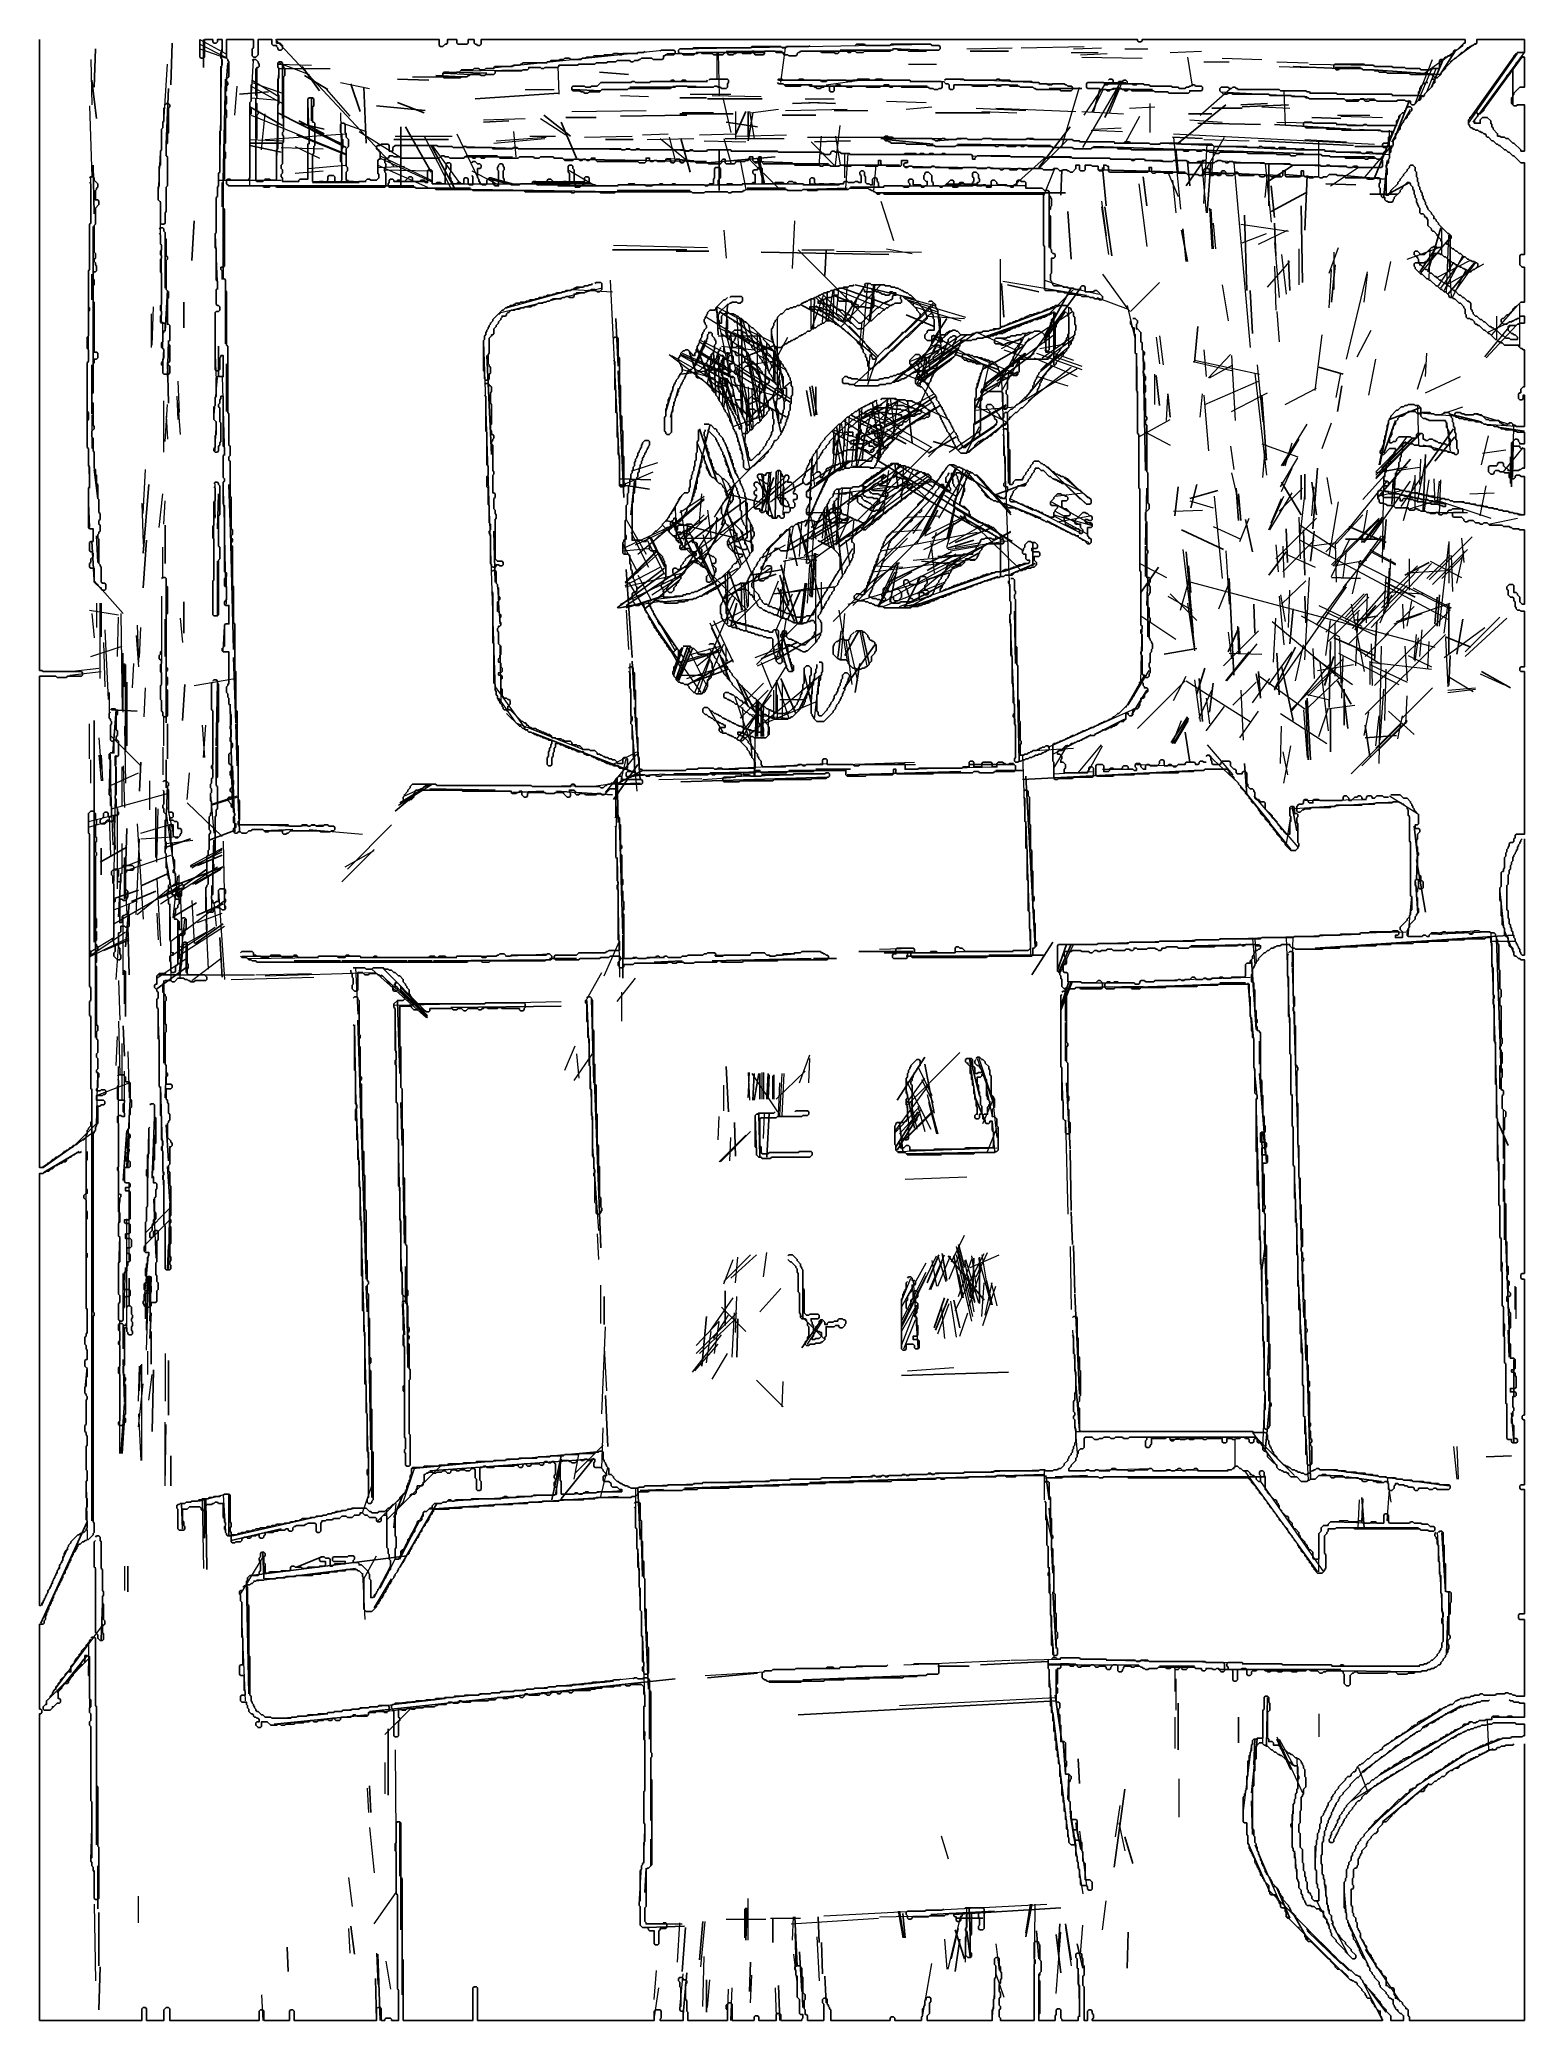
# Model space of a CAD drawing. Header units: metres. Extents: x 0 to 320, y 0 to 426.
import ezdxf

# ---------------------------------------------------------------- set-up
doc = ezdxf.new("R2010")
doc.units = ezdxf.units.M
for name, color, linetype in [('CUT', 7, 'Continuous'), ('FOLD', 1, 'Continuous'), ('OUTLINE', 3, 'Continuous')]:
    doc.layers.add(name, color=color, linetype=linetype)

msp = doc.modelspace()

# ---------------------------------------------------------------- linework, layer by layer
at = {"layer": 'CUT', "lineweight": 25}
for p, q in [((35.25, 420.5), (35.25, 426.5)), ((50.75, 426.5), (76.25, 399.25)), ((11.75, 416.25), (12, 424.5)), ((28.25, 416.75), (28.5, 425.75)), ((141.25, 423.75), (155.75, 423.75)), ((168, 424), (174.75, 424)), ((172.25, 424.25), (183.25, 424.25)), ((183.5, 424.5), (191, 424.25)), ((200.25, 424), (208.5, 424)), ((299.5, 416.25), (302, 422.25)), ((301.25, 418.75), (304.75, 424.25)), ((11.25, 417.75), (12.25, 409.5)), ((39.5, 396.25), (40, 418)), ((40, 415.25), (40.5, 421.5)), ((46.5, 414.5), (46.5, 420.25)), ((52.25, 409.5), (52.25, 421)), ((56.5, 420.75), (60.25, 415.5)), ((57, 418.75), (62, 415.75)), ((77, 418), (83.75, 417.75)), ((85.25, 418.75), (90.75, 418.5)), ((87.25, 419.5), (96.25, 419.25)), ((120.5, 419.5), (126.75, 419)), ((269.75, 420.75), (279.75, 420.25)), ((278.75, 420.5), (284.25, 420.5)), ((287, 420), (301.25, 419)), ((317, 412.5), (317, 420.25)), ((27.25, 404), (27.75, 416)), ((43, 414.75), (49.25, 415.25)), ((58.5, 414), (58.5, 409)), ((67, 417), (69, 411)), ((69.75, 416.25), (70.25, 404.25)), ((93.75, 413.75), (111.75, 415)), ((114.75, 415.75), (120.75, 415.5)), ((127, 416.25), (136, 416.25)), ((137.75, 414), (143.5, 414)), ((143.75, 413.75), (155.5, 413.75)), ((160.25, 416.75), (166.25, 416.75)), ((166.5, 416.5), (191, 416.5)), ((217.25, 416), (224.25, 416)), ((226.75, 411), (228.25, 416)), ((229, 417), (237.25, 417)), ((229.25, 409.75), (232.25, 416.25)), ((233.25, 415.75), (239.5, 415.75)), ((281, 413.5), (287.25, 413.75)), ((291.5, 405), (294.75, 413.5)), ((45.25, 412), (52.25, 408)), ((46.5, 405.25), (46.5, 413)), ((51.25, 410.75), (66, 403.25)), ((72.5, 412.25), (83, 411.25)), ((77, 413), (82.75, 410.75)), ((108.5, 410.25), (114.25, 405.75)), ((113.25, 409.75), (119.75, 409.75)), ((125, 410), (139.25, 410.25)), ((137.75, 410.5), (149.25, 410.5)), ((138.25, 410.75), (145, 410.75)), ((149.75, 406), (152, 411)), ((152.5, 411), (152.5, 405.5)), ((152.5, 404.75), (153.5, 410.75)), ((159.75, 410.25), (167, 410.25)), ((162, 412.75), (167.75, 413)), ((165.5, 413), (171.25, 412.75)), ((192.75, 410.75), (204.5, 410.75)), ((245, 404.25), (255.25, 412.5)), ((247.25, 410.5), (252.25, 410.5)), ((252.25, 411.75), (258.75, 411.75)), ((258.5, 412.5), (264.25, 412.75)), ((258.75, 412), (268.75, 412.5)), ((273.75, 409.75), (280, 409.5)), ((287.25, 396.75), (292.75, 410.25)), ((55.75, 409), (61.25, 406.25)), ((55.75, 408.5), (61.25, 407.25)), ((76.25, 405), (88, 405)), ((77.75, 395), (77.75, 407.75)), ((78.75, 407.75), (84.25, 398)), ((95.5, 408.75), (101, 409)), ((112.25, 408.75), (115.5, 401)), ((121.75, 405), (127.75, 405)), ((138, 405.25), (140, 398)), ((147.75, 408.75), (154.5, 407.75)), ((182, 405), (192.25, 404)), ((215, 399), (221.75, 407.75)), ((243.75, 405.5), (250.25, 405.25)), ((249.25, 408.5), (262.75, 408.25)), ((265.75, 408.25), (282.25, 407.25)), ((45.25, 404.25), (52.25, 404.25)), ((45.25, 403.75), (52, 402.25)), ((84.25, 403.75), (89.25, 394.5)), ((91.75, 401.5), (98.5, 401.5)), ((112.75, 400.75), (143.5, 400.25)), ((143.75, 400), (158.25, 401.25)), ((146.25, 394), (146.25, 402.75)), ((154.5, 401), (155.75, 395.5)), ((154.75, 401.25), (156, 395.5)), ((166.75, 404.5), (174.5, 404.75)), ((197.5, 404), (217.5, 403.75)), ((226.75, 403.5), (272, 402)), ((262.25, 404.75), (282.75, 403.75)), ((280.75, 401.25), (287.25, 401.25)), ((283, 403.5), (291, 403.5)), ((11.5, 399.5), (11.75, 389)), ((96.75, 396.5), (101.75, 395.25)), ((97, 396.75), (102.5, 395.25)), ((153.75, 400.25), (162, 400)), ((162.25, 399.75), (169.75, 399.75)), ((173, 399.5), (185, 399.5)), ((219.75, 393), (220, 398.5)), ((228, 398.5), (246.5, 398)), ((228.75, 399), (229.5, 390.75)), ((237.5, 397), (238.25, 390.75)), ((246.75, 395), (250.5, 400.5)), ((247, 400.25), (247.5, 395)), ((250, 397.5), (258, 397.75)), ((250.25, 398), (267, 397.25)), ((251.25, 389.25), (252, 400)), ((264, 395.75), (269.75, 399.5)), ((264.5, 390.75), (264.5, 399.75)), ((268, 397.5), (274, 397)), ((272.25, 385.5), (272.75, 397.25)), ((280.5, 397.25), (289.5, 396.5)), ((289.25, 392.75), (290, 400.5)), ((39.25, 390.5), (39.25, 395.75)), ((48, 395), (80.5, 395)), ((76.25, 396), (83.5, 396)), ((85, 394.5), (92.75, 394.5)), ((93, 394.25), (124, 393.75)), ((111.5, 395), (124.5, 395)), ((124.25, 394), (140, 394)), ((152.25, 394.5), (160.5, 394.5)), ((165, 394.25), (173.75, 394.5)), ((174.5, 394.75), (181.75, 394.75)), ((180, 393.5), (220.75, 393.5)), ((199, 395.25), (212, 395)), ((217.25, 381.75), (217.25, 393)), ((265, 395), (265.75, 388.25)), ((265, 389.5), (272.5, 393.5)), ((276.75, 395.5), (283.25, 395.25)), ((286.25, 393.25), (292.25, 393.25)), ((289.75, 393), (294.75, 395.75)), ((39.5, 375), (39.5, 390.25)), ((221.25, 389.5), (222, 379.25)), ((229.25, 390.5), (230.75, 380)), ((252, 390), (252.5, 381.5)), ((259.25, 388.75), (259.75, 372.5)), ((271.5, 390.75), (271.75, 374.25)), ((11.5, 373.5), (11.5, 386.25)), ((27, 373), (27, 383.75)), ((32.75, 379), (33.25, 387.5)), ((245.75, 385.5), (247, 378.75)), ((246, 385.75), (246.75, 378.75)), ((265.75, 387), (266, 380)), ((298.75, 376.5), (301.5, 386)), ((303.5, 377), (303.5, 384.5)), ((123.25, 381.25), (139.25, 381.25)), ((137, 381), (144, 381)), ((155.25, 380.75), (182.75, 380.25)), ((169, 375.75), (169.25, 381.25)), ((297, 376.5), (300.5, 381.75)), ((11.25, 376), (11.25, 370.5)), ((268.75, 379), (269, 372.5)), ((278, 370), (278.75, 378)), ((303, 371.75), (308.75, 378.5)), ((27, 363.75), (27.5, 372.5)), ((40, 361), (40, 372.5)), ((167, 371), (172, 366)), ((169.25, 366), (169.5, 372)), ((170.75, 371.5), (176.25, 369.25)), ((172.5, 364.75), (181, 373.75)), ((172.75, 365.75), (177.75, 373.75)), ((172.75, 373), (183, 369.25)), ((175.5, 373.75), (188.25, 370.75)), ((178.5, 365.75), (179.5, 373.75)), ((178.75, 366), (179.75, 373.75)), ((207, 374), (207.5, 366.75)), ((208.25, 373.75), (215, 372.25)), ((213, 358), (224, 373)), ((216.25, 362.75), (222, 373)), ((260.5, 372.5), (261, 363.25)), ((11.5, 356.75), (11.5, 370.25)), ((31, 370), (31, 364.5)), ((145.75, 368.75), (146, 363)), ((146.25, 368), (151.5, 364.75)), ((147.75, 364), (148, 369.5)), ((163.75, 369.5), (170.25, 366)), ((166.5, 364.5), (166.75, 370.75)), ((175.25, 352.25), (192, 367.75)), ((186.5, 367.25), (192.5, 364.75)), ((203.25, 362.5), (218, 367.75)), ((216.25, 361.75), (220.75, 368)), ((218.25, 368), (218.25, 356.5)), ((124, 366.5), (124.5, 356.25)), ((148.75, 363), (149, 357.25)), ((151, 366.25), (151.25, 345.25)), ((192, 361.5), (195.25, 366.5)), ((204.75, 362.75), (211.5, 365.25)), ((248.5, 357), (249.25, 364.75)), ((27.5, 354), (27.75, 361.75)), ((38.5, 360.5), (38.5, 354)), ((96.25, 358.5), (97.25, 337.25)), ((138, 358.75), (149.25, 353.75)), ((139.75, 359.5), (141.5, 354)), ((140.75, 356), (143.25, 361.75)), ((141.25, 359.5), (148.5, 355)), ((141.5, 360), (145.25, 350.5)), ((145, 359.25), (145.5, 350.25)), ((148, 359.25), (148.25, 354)), ((151.75, 358.25), (158.25, 360.75)), ((155.75, 345.25), (156.5, 361.25)), ((158.5, 360.5), (160, 352.25)), ((189.5, 353.25), (196.75, 358.25)), ((197, 358.75), (206.25, 355.5)), ((203.25, 355.75), (211.75, 360.5)), ((206, 353), (214, 359)), ((237.5, 359.5), (238, 333.75)), ((11.25, 356.5), (11.25, 346)), ((27.5, 357), (27.75, 348.25)), ((40.25, 346.5), (40.25, 356.75)), ((124.5, 355.25), (125.75, 328)), ((138, 354.5), (147.5, 355.75)), ((150, 355.75), (161.5, 348.5)), ((151.75, 357.25), (158.5, 352.5)), ((154.25, 356.5), (157, 347)), ((189, 352.25), (196.25, 357.75)), ((202.5, 350.5), (210.5, 355)), ((212, 349.25), (217.75, 356.25)), ((240.25, 354.25), (241, 347.75)), ((275.25, 356), (280.5, 354.5)), ((147.5, 353.75), (149.75, 346.25)), ((151.5, 352.5), (153.25, 344.25)), ((157.75, 349.75), (159.5, 342)), ((165, 351), (166, 345.5)), ((165.75, 351.75), (166.75, 345.5)), ((166.25, 352), (167.25, 345.75)), ((167, 351.75), (167, 345.75)), ((186, 345.25), (192.75, 349.75)), ((201.25, 347), (203.75, 352.25)), ((242.75, 350.25), (243.25, 345.25)), ((263, 350), (264, 336)), ((279.25, 346.5), (280.25, 352)), ((153.25, 349.5), (160.75, 345.25)), ((174.5, 345.75), (186.5, 339.5)), ((176.25, 344.5), (185.25, 349)), ((178.5, 341.5), (187.25, 345.75)), ((178.75, 338), (193.75, 347.75)), ((179.25, 348.25), (181, 337)), ((181.75, 344), (182.5, 349.25)), ((186.25, 343), (192.75, 347.25)), ((186.75, 348.75), (187.75, 339.75)), ((208.25, 346.25), (208.5, 331)), ((290.5, 344.75), (297, 347.25)), ((303.25, 346), (310.25, 344.25)), ((140.25, 327.25), (144.25, 343.5)), ((142, 342.75), (145.75, 331.5)), ((171, 333.5), (172.25, 343.75)), ((171.5, 343.25), (173.25, 334.25)), ((175.5, 335.75), (176, 341.75)), ((177, 336), (177.5, 341.25)), ((191.25, 336.75), (196.75, 342.25)), ((191.25, 337.5), (197.25, 341)), ((197.75, 338.25), (206, 343.75)), ((198.75, 338.75), (205.5, 343.25)), ((199.75, 337.75), (208, 344)), ((287.5, 332), (297.25, 341.75)), ((287.5, 332.25), (297, 341.75)), ((289.25, 337.5), (291.75, 344.5)), ((298.25, 334.25), (304.25, 342.75)), ((300.25, 335.75), (304.5, 341)), ((314.25, 343), (319.5, 342.25)), ((192.25, 340), (197.5, 338.5)), ((267.5, 334.75), (271, 340.5)), ((288.75, 334.25), (295.25, 340.75)), ((297.75, 339.25), (304.5, 337.5)), ((297.75, 325.25), (298.25, 337.25)), ((316.75, 330.25), (316.75, 339.5)), ((11.75, 334), (12.5, 327.75)), ((155.5, 325), (155.75, 332.75)), ((156.75, 324.25), (157.25, 333.25)), ((158.25, 323.75), (158.5, 333.5)), ((164.75, 321.75), (170.5, 334.5)), ((165, 313.75), (166.25, 336.5)), ((165.25, 329.25), (174.5, 335.75)), ((166, 321.5), (181.75, 333)), ((167, 331), (174.25, 335.75)), ((180.25, 336), (209.25, 318.5)), ((180.75, 330.5), (186.75, 334.5)), ((184, 335.25), (184.75, 330)), ((271.5, 332.75), (271.5, 327.5)), ((272.25, 327.5), (272.25, 333)), ((274, 321.25), (275, 334.25)), ((287.5, 333.25), (294.25, 334.5)), ((288, 328), (295, 336.25)), ((22.25, 316), (23.5, 330.75)), ((38.25, 321.25), (38.5, 328.75)), ((40.75, 330.75), (41.25, 316.5)), ((124.75, 332), (131.5, 331.75)), ((124.75, 330.75), (131.25, 329.75)), ((127.25, 324.25), (128, 331.5)), ((146.75, 322), (149.5, 331)), ((147.75, 328.75), (156, 326.75)), ((154, 325.75), (160.75, 331.5)), ((155.25, 325), (158, 332.25)), ((159.25, 328.25), (164.5, 331.25)), ((171.5, 318.5), (172, 329.75)), ((172, 317.25), (191.5, 332)), ((186.75, 330), (200.25, 322.25)), ((205.5, 328.5), (212.25, 331)), ((244.25, 324), (245, 330.25)), ((247.5, 327.75), (253.5, 329.5)), ((247.75, 325.75), (249, 330.75)), ((257.5, 330), (258, 323)), ((258, 328.75), (258.5, 323)), ((267.25, 331.25), (271.5, 324.25)), ((273.75, 331.25), (274.75, 324.25)), ((291, 326.5), (291.25, 331.5)), ((137.25, 318.5), (143, 324.25)), ((138, 317), (151.75, 327.25)), ((152, 327), (152.25, 319.25)), ((169.5, 326.25), (171, 316.75)), ((171, 327.25), (172.75, 311.25)), ((171.25, 317.75), (182, 325.75)), ((181.25, 317), (191, 326.75)), ((190.5, 320), (193.25, 325.25)), ((195.5, 319), (197, 326)), ((197.25, 325.5), (202.25, 322.5)), ((198, 324), (207.25, 318.75)), ((207.5, 326.75), (215.5, 323.5)), ((12.25, 319.75), (12.5, 314)), ((27, 313.75), (27, 322)), ((41, 323.5), (41.75, 295.25)), ((97.75, 320.75), (98, 309.75)), ((134.75, 323), (152.75, 318.5)), ((136, 323), (138.25, 318)), ((138.5, 320.25), (141.5, 314)), ((138.75, 317), (139.5, 322.25)), ((142.25, 313.5), (147.5, 322.75)), ((148.25, 317.75), (153.25, 321)), ((153, 322.25), (153.25, 316.25)), ((161.25, 321.25), (163, 313.25)), ((162, 317), (172.25, 323.5)), ((163.25, 322.25), (165, 315.75)), ((166, 319), (174, 323.75)), ((192, 319.25), (199.25, 323.75)), ((197, 318.25), (205, 321.5)), ((206.75, 311), (206.75, 319.75)), ((245.75, 321), (254.75, 316.75)), ((259.5, 323.25), (261, 316.25)), ((268.25, 321.25), (268.5, 314)), ((272, 321), (272.25, 311.25)), ((273.5, 314.25), (274.25, 320.75)), ((278, 313.5), (288.25, 323.5)), ((278.25, 313.25), (288.25, 323.25)), ((281.75, 321.75), (289.75, 318.25)), ((289.25, 316.75), (289.75, 323.25)), ((11.25, 318.5), (11.75, 310.25)), ((22.25, 308.5), (23, 318.75)), ((141.25, 318), (150, 300)), ((166, 306.5), (166.75, 316)), ((181.25, 313.75), (186.75, 319.25)), ((182.5, 309.75), (196.25, 316.25)), ((191, 312.25), (197.25, 315.75)), ((193.25, 315.25), (200.75, 315.75)), ((195.25, 317), (201, 318.75)), ((196.25, 312.75), (202, 316)), ((213.75, 318.25), (213.75, 313.25)), ((238, 317.5), (238, 311)), ((246.75, 316.25), (248.25, 298.75)), ((264.5, 311.25), (268.25, 316.25)), ((281, 319), (289.5, 319)), ((299, 310.25), (308.25, 319.5)), ((299.75, 309.25), (307.25, 316.75)), ((38.25, 302.75), (38.25, 314.25)), ((124.25, 304.25), (134.5, 311.75)), ((126.25, 304.75), (141.75, 315)), ((126.25, 312.5), (127.5, 293.5)), ((128.5, 308.25), (134.5, 312.75)), ((147.5, 311.25), (148, 300.75)), ((148.25, 312.25), (151.25, 303.75)), ((153, 311.25), (160, 312.5)), ((153.25, 309.75), (158.5, 311.5)), ((159.25, 311.25), (161.25, 304.75)), ((159.5, 313.5), (163, 301)), ((166.25, 306.5), (166.75, 314)), ((183, 305.5), (184.75, 314)), ((189.75, 314.25), (198.25, 313.5)), ((190.75, 310.25), (195.75, 311.75)), ((209, 311.5), (214.25, 313.75)), ((237, 307.5), (240.75, 313)), ((247.25, 313.25), (247.75, 307.5)), ((286.5, 300), (299.5, 313.75)), ((288.75, 304.25), (296.75, 312.5)), ((293.75, 311.25), (299, 314)), ((27.25, 302.75), (27.25, 309)), ((130.25, 304), (137.75, 310.25)), ((142.75, 307), (147.75, 310)), ((151, 303.75), (151, 309.5)), ((158, 307.25), (171.25, 308.75)), ((158.75, 308.5), (162.5, 301.25)), ((161, 301.75), (163.75, 308)), ((163.75, 301), (164.75, 309.5)), ((164, 301), (165, 309.5)), ((186.25, 304.5), (189.5, 310.75)), ((187.5, 305.5), (194.5, 309.25)), ((187.75, 304.5), (206.25, 311)), ((238.25, 304.75), (238.5, 310.75)), ((243.25, 307.25), (249, 301.5)), ((256, 310.5), (257, 289.75)), ((267.25, 305), (272.5, 310)), ((278, 310.75), (284.25, 310.5)), ((289.5, 309.75), (296, 306.5)), ((300.75, 300.25), (301.25, 307)), ((13.25, 305.25), (13.25, 298)), ((31, 298.75), (31, 305.5)), ((126.25, 304.25), (134, 306.75)), ((134.25, 305.5), (139.75, 306)), ((148.75, 300.25), (150, 305.25)), ((186, 304.5), (191.5, 305.5)), ((209.75, 303.5), (210, 292.25)), ((238.5, 298), (238.5, 304.5)), ((261.25, 305), (261.5, 298.75)), ((269, 296.5), (269.75, 304)), ((272.25, 306.75), (272.5, 301)), ((283, 299.5), (287.5, 304.75)), ((300.25, 300.75), (300.75, 306.5)), ((303.25, 294.25), (303.25, 305)), ((27, 293.75), (27, 301.75)), ((158.5, 293), (168, 298.75)), ((159.75, 298.75), (162, 290.75)), ((171.75, 293.5), (172.5, 299.25)), ((173.25, 294), (176.25, 299.25)), ((177, 299), (178.5, 292.25)), ((254.75, 291.75), (262.25, 299.25)), ((255.75, 294.75), (258, 299.75)), ((282.75, 301.5), (288, 302.5)), ((287.25, 292.75), (287.75, 301.25)), ((305, 294.25), (306.25, 301.75)), ((137, 289), (139.5, 296)), ((137.25, 288.75), (140, 295.75)), ((137.5, 288.5), (140.5, 295.5)), ((139, 292.5), (146, 294.75)), ((155.25, 293.25), (163, 296.75)), ((173, 286.75), (179.75, 296.25)), ((242, 294.25), (249, 295.5)), ((255.25, 288.5), (260.25, 294.75)), ((265.75, 286.75), (270.25, 295.75)), ((266.25, 294.5), (266.75, 285.5)), ((277.5, 282.75), (277.75, 297)), ((278.5, 297.75), (287.25, 294)), ((302.5, 298), (308, 295.75)), ((18.25, 292.25), (18.25, 287.25)), ((18.5, 273.25), (18.5, 292)), ((27.25, 279.5), (27.25, 291.5)), ((41.75, 293.5), (42.25, 279.5)), ((127.5, 292.75), (128, 284.5)), ((139.5, 287.75), (149.25, 293)), ((140.5, 288.25), (148.25, 291)), ((146.5, 293.75), (148.5, 288.5)), ((164.5, 290.25), (166, 283.75)), ((175.5, 286), (176.5, 292.25)), ((249, 285.75), (250.75, 291.25)), ((261.75, 290), (262.75, 285)), ((262.25, 290.5), (262.75, 284.75)), ((267.25, 291.75), (269.75, 280)), ((273, 285.25), (279, 291.25)), ((276.5, 287.5), (278.5, 293.75)), ((303.25, 287.5), (303.5, 294)), ((310.25, 290.5), (316.5, 287)), ((18.75, 274.5), (18.75, 288.25)), ((30.75, 280), (31.25, 287.75)), ((38, 274.5), (38.25, 288)), ((150, 288.75), (152.5, 283)), ((150.75, 280.5), (156.75, 286.5)), ((151, 287.5), (154, 281.75)), ((158.5, 281.5), (158.5, 288.25)), ((159.5, 289), (162.75, 281.5)), ((163.25, 282), (166.5, 288.5)), ((235, 281.25), (238.25, 286.5)), ((236.25, 278.25), (246.5, 288.5)), ((249.5, 289), (250.25, 279.75)), ((251.75, 281.75), (252.5, 288)), ((256.75, 283.25), (261.75, 288.25)), ((279.25, 288.5), (282.25, 283.5)), ((280.75, 286.75), (280.75, 279)), ((293, 280.25), (299.75, 287)), ((15.5, 282.25), (21, 282)), ((15.75, 273), (16.5, 282.25)), ((41, 283.5), (41.5, 261.5)), ((128, 282.75), (129.25, 267.25)), ((154.5, 276.5), (154.75, 284)), ((155.25, 276.5), (155.25, 283.5)), ((155.5, 276.5), (155.75, 283)), ((155.5, 282), (155.75, 276.5)), ((210.5, 284.5), (210.75, 271.25)), ((272.5, 284.25), (273, 271.5)), ((272.75, 284.75), (273.5, 271.5)), ((277.75, 273.25), (277.75, 282.5)), ((280.75, 284.75), (281.5, 278.25)), ((11.75, 232.25), (11.75, 280)), ((27.5, 271.75), (27.5, 279.25)), ((42.25, 279.25), (42.5, 270.25)), ((106.25, 277.25), (128.75, 268.5)), ((227, 277), (233.5, 280.25)), ((243.5, 275.25), (247, 280.75)), ((244, 275), (247.25, 280.5)), ((246.5, 277.5), (247.5, 271)), ((285.25, 279), (286.25, 272.25)), ((15.25, 276.75), (21.75, 270.25)), ((38, 267.5), (38, 274.25)), ((285.25, 276.25), (292, 276.75)), ((21.5, 264.75), (21.75, 271)), ((27.25, 265.5), (27.25, 271.5)), ((123.5, 263), (128.75, 270.5)), ((124.5, 266.5), (129.75, 269.25)), ((144.25, 268.75), (161, 269)), ((161.25, 269.25), (166.75, 269.25)), ((167, 269.5), (174.5, 269.5)), ((173.75, 268.25), (198.25, 269)), ((200, 270.5), (209.75, 270.5)), ((205.75, 269.25), (211.5, 269.25)), ((211.5, 267.25), (248.5, 269.25)), ((259.25, 270.75), (259.75, 264)), ((76.5, 260.5), (83.5, 266.25)), ((77.5, 262.25), (82.5, 265.25)), ((84, 265.25), (98, 265)), ((101.75, 264.5), (108.5, 264.75)), ((111.25, 264.75), (123.25, 264)), ((123, 266.25), (129.25, 266.5)), ((124, 267), (124, 259)), ((124.25, 267.75), (124.5, 258)), ((136.5, 268.5), (145.5, 268.5)), ((138, 266.75), (169.5, 267.75)), ((212.25, 268), (214.25, 231.25)), ((25, 250.5), (25, 261.25)), ((42.75, 263), (43, 256.25)), ((269.5, 261.5), (270.5, 256.25)), ((16, 259.5), (16.25, 252.25)), ((18.5, 247.25), (18.75, 256.75)), ((36.5, 254.25), (41.75, 256.25)), ((48.25, 256.25), (54.5, 256.5)), ((124.75, 257.75), (125.5, 234)), ((295.75, 257.25), (296.5, 250.75)), ((13, 249.5), (18.75, 252.75)), ((13.25, 246.75), (13.25, 252.5)), ((27.25, 252.75), (32.5, 254.5)), ((37.25, 248), (37.5, 254.25)), ((296.25, 245.75), (296.5, 251.75)), ((18.25, 241.5), (18.25, 250.5)), ((27.75, 244), (39.5, 248.5)), ((30.75, 244.25), (36, 248)), ((34, 248.75), (39.25, 251)), ((296.25, 250), (298.25, 238.75)), ((16.25, 241.75), (21.25, 243.5)), ((17, 237.75), (17.5, 246.75)), ((19.75, 241), (25, 243.25)), ((22, 244.5), (27.5, 247)), ((25.75, 241.75), (30.75, 244)), ((18.5, 231.25), (19.25, 240.5)), ((28.75, 237.75), (33.75, 240.75)), ((33.75, 238), (39.5, 240.5)), ((12, 211.75), (12, 237.5)), ((19, 235.75), (19.25, 225.25)), ((29.75, 228.5), (29.75, 237)), ((33.5, 232), (39.5, 236.25)), ((13.75, 230.5), (19.25, 232.75)), ((31.5, 225.75), (31.5, 231.75)), ((38.75, 233.25), (39.25, 224.75)), ((125.5, 224.5), (125.5, 233.75)), ((176.25, 230.25), (188, 230.25)), ((213.5, 225.25), (218, 232.25)), ((219, 226.25), (221, 231.75)), ((219.25, 225.75), (222, 231.75)), ((247.75, 231.5), (262.5, 231.75)), ((274.5, 231), (317, 233.75)), ((313.5, 233), (314.5, 204.25)), ((18.25, 219), (18.25, 226.25)), ((18.5, 216.25), (18.5, 226)), ((25.25, 222.25), (31.75, 227)), ((54.75, 228.25), (64.75, 228.25)), ((65, 228.25), (79, 228.25)), ((73.75, 226.75), (83, 217.5)), ((79.25, 228.25), (84.5, 228.25)), ((84.75, 228.25), (109, 228.5)), ((109.75, 228.75), (115.5, 228.75)), ((132.25, 228), (138.25, 228.25)), ((144.75, 228.25), (166, 228.75)), ((166.5, 228.75), (171.5, 228.75)), ((186.5, 229.25), (204, 229.25)), ((204.25, 229.5), (216, 229.5)), ((260.75, 228.5), (261.75, 213.5)), ((26.75, 206.25), (26.75, 224)), ((73.5, 225.25), (80, 219.25)), ((76.25, 223.25), (83.5, 216)), ((219.75, 217.75), (222, 223.75)), ((219.75, 218.5), (221.5, 223.75)), ((220.75, 222.5), (220.75, 215.25)), ((223.75, 222.5), (237.5, 222.75)), ((234.75, 222.5), (253.75, 223.25)), ((254, 223.5), (259.5, 223.5)), ((77, 219.5), (77.5, 204)), ((88.5, 218.25), (112.25, 218.5)), ((118.75, 220), (119.25, 202)), ((18, 214.25), (18.25, 207.75)), ((68.5, 215.5), (70.25, 159.75)), ((220.75, 215), (220.75, 206.75)), ((262.5, 206), (262.5, 211)), ((119.25, 206.25), (120.75, 166.5)), ((147.75, 205.5), (148.25, 195.75)), ((184.5, 198.25), (190.5, 207.5)), ((190.5, 206), (192.5, 195.5)), ((200.25, 207.25), (202.25, 199.25)), ((314.25, 200.75), (314.25, 205.75)), ((11.25, 107.75), (11.25, 200.75)), ((27, 198.75), (27.25, 204.25)), ((153.5, 198.25), (153.75, 204)), ((153.75, 198.25), (154.75, 204)), ((155, 204), (155, 198.5)), ((156.5, 198.5), (156.75, 204)), ((156.75, 198.5), (157, 203.75)), ((157.75, 198.5), (157.75, 203.5)), ((158, 198.5), (158, 203.75)), ((186.5, 200.5), (188.25, 192.25)), ((221, 202), (221.75, 187.75)), ((262.5, 204), (264, 185)), ((77.75, 197.75), (78, 188.5)), ((185, 188.75), (192.5, 196.25)), ((185, 191), (189.75, 196.25)), ((201.25, 199), (203.5, 193.75)), ((24.25, 181.5), (24.75, 194.75)), ((27.25, 193), (27.75, 185.25)), ((149.5, 193.5), (149.75, 186.25)), ((154.75, 195.25), (155, 186.25)), ((156.5, 186), (157, 195.5)), ((184.25, 188.25), (189, 195.75)), ((184.5, 187.5), (189.25, 195.25)), ((185, 193.5), (185.75, 187.25)), ((313.75, 193.75), (316, 188.5)), ((18, 181), (18.75, 191.75)), ((19, 184), (19.25, 190.75)), ((24.5, 185.25), (24.75, 190.75)), ((263, 191.5), (263.25, 174.25)), ((1, 182.75), (8.5, 187.25)), ((27.5, 184), (28, 176.5)), ((186.5, 186.75), (201.25, 187)), ((221.75, 187.5), (222, 174.5)), ((78.25, 181.75), (78.5, 167.5)), ((27.75, 162), (28, 176.25)), ((315.25, 176.25), (315.25, 168.25)), ((222, 174.25), (222.25, 167.25)), ((27.5, 162), (27.75, 167)), ((197.75, 167.25), (199, 162.25)), ((222.5, 167), (222.75, 156.75)), ((263, 161.75), (263.75, 166.75)), ((263.5, 170.25), (263.75, 164.5)), ((315.5, 168), (316.25, 149)), ((78.75, 154.5), (78.75, 162.5)), ((191, 159), (193.5, 165)), ((194.25, 165.25), (195.25, 159.5)), ((195.5, 164.75), (203.25, 155.25)), ((196.75, 164.75), (198.5, 155.75)), ((200.75, 155.5), (201, 164.25)), ((202.25, 154.5), (202.25, 164.5)), ((263.75, 164.25), (264, 155)), ((19.25, 154), (19.25, 160)), ((23, 148.75), (23.25, 160.5)), ((23.75, 150.75), (24, 160.25)), ((70.25, 158.25), (70.5, 152.75)), ((155, 152.75), (159.5, 157.75)), ((164.25, 157.75), (164.25, 151.5)), ((199.75, 160.5), (201.25, 154.75)), ((203.75, 159.5), (205, 154.25)), ((79, 157.5), (79.25, 140.75)), ((121.5, 150), (121.5, 156)), ((147.5, 149.75), (147.5, 157.25)), ((192.5, 149.25), (194.75, 155.75)), ((192.75, 148.75), (195.5, 155.5)), ((196.75, 155.25), (198, 149.25)), ((222.75, 156.5), (223.75, 135)), ((18, 144.75), (18, 149.75)), ((23.75, 147), (24, 152.5)), ((70.75, 151.5), (71.25, 123)), ((142.5, 141), (143.5, 151.75)), ((150, 143), (150.25, 151.25)), ((163.75, 152), (168.75, 147)), ((164, 145), (168.25, 151)), ((264.25, 146.25), (264.25, 152)), ((272.25, 151.25), (272.5, 142.25)), ((24, 141.5), (24, 148.5)), ((264.25, 139), (264.5, 146)), ((316, 148.75), (316.25, 143)), ((18, 142.5), (18.25, 133.25)), ((27.75, 130.5), (27.75, 142.25)), ((272.75, 141.5), (273.5, 116.75)), ((317.25, 142.5), (317.25, 134.75)), ((24.25, 127), (24.5, 140.25)), ((154.25, 138), (160, 132.25)), ((185.5, 139), (208.5, 139.75)), ((223, 137.25), (223.75, 127.25)), ((264.5, 138.5), (264.5, 133.5)), ((121.75, 134.75), (122.25, 123.75)), ((263.75, 122.75), (264.75, 133.25)), ((17.75, 122.25), (18.25, 130)), ((316.75, 131), (317.25, 124.75)), ((115.25, 118), (121.25, 124)), ((238.25, 125.75), (261.75, 125.75)), ((243.5, 125.25), (248.5, 125.5)), ((28.25, 121.75), (28.25, 115.25)), ((71.5, 112.75), (71.5, 122.75)), ((74.75, 108), (86.5, 119.75)), ((84, 118.5), (118.5, 121)), ((110.25, 112.25), (112.25, 121.75)), ((111, 113.25), (112.25, 121)), ((112.25, 112.5), (119.25, 121.25)), ((311.25, 121.5), (316.75, 121.75)), ((138.75, 114.75), (165.5, 115.75)), ((165.75, 116), (216, 117.75)), ((216.5, 117.5), (217.25, 112.25)), ((218.5, 117.25), (225.5, 117.5)), ((234, 117.25), (263.5, 117.25)), ((281.25, 117.25), (288.75, 116.25)), ((30.5, 111.5), (30.75, 106)), ((35.5, 112.5), (35.5, 104)), ((35.75, 112.5), (36, 97.25)), ((40.75, 113.25), (40.75, 104.75)), ((76.25, 108.5), (78.25, 113.5)), ((77.5, 97.75), (85.5, 111.5)), ((83.75, 110.25), (124.5, 113)), ((128.75, 114.75), (129.25, 103.75)), ((129.25, 114.25), (134.25, 114.5)), ((284.5, 112.75), (285, 106.25)), ((284.5, 107.5), (284.75, 112.5)), ((0.25, 85.75), (10.25, 107.5)), ((217.25, 110.5), (217.75, 104.25)), ((41.25, 103.5), (52, 106)), ((129.5, 103.5), (129.75, 95.75)), ((282.75, 106.25), (296.75, 106.25)), ((301.75, 105.25), (302.5, 92.5)), ((45.5, 96), (79, 100.25)), ((48, 101), (48.25, 95.25)), ((55.25, 97.75), (60.75, 100)), ((217.75, 102), (218, 96.5)), ((19, 92.5), (19, 98)), ((44.5, 94.5), (45, 70.5)), ((46, 94.75), (68, 97.5)), ((72, 89), (75.75, 95.25)), ((13.25, 82.25), (13.5, 90)), ((218, 92.5), (218.75, 80.25)), ((303.25, 92.5), (303.25, 87.5)), ((130.25, 89), (131, 71.5)), ((302.75, 79.25), (303, 87.25)), ((1.75, 69.25), (10.75, 78.25)), ((3.75, 70.75), (10.25, 78.75)), ((6, 73), (9.5, 78)), ((202.5, 76.75), (217, 77.5)), ((71, 66.75), (136.75, 73.75)), ((143.75, 74), (154.5, 75)), ((157, 73.25), (164, 73.25)), ((164.25, 73.5), (189, 74.5)), ((193.25, 76.5), (200, 76.5)), ((218.75, 70.5), (218.75, 75.75)), ((241, 76.5), (248.5, 76.5)), ((254, 75.75), (280, 75.75)), ((264, 75.5), (270.75, 75.5)), ((280.25, 75.5), (296, 75.25)), ((107.5, 70.5), (119.75, 71.75)), ((131.25, 60.75), (131.25, 71.25)), ((163.25, 66), (218.75, 69)), ((218.5, 70.25), (220, 60.25)), ((245, 58.5), (245, 68.5)), ((264, 59.5), (264.25, 69.75)), ((50.5, 64), (70.5, 66)), ((74.25, 61.75), (80, 67.5)), ((258, 60), (258, 65.5)), ((297.5, 63.25), (306, 68)), ((75, 48.75), (75, 63)), ((220.25, 60.25), (220.75, 53.25)), ((260.75, 49.25), (262, 60.75)), ((261.25, 55.25), (261.5, 60.75)), ((266.25, 60.75), (269.25, 54.25)), ((223.5, 56.5), (223.75, 51.25)), ((131.5, 52.25), (131.5, 43.25)), ((221.25, 47.75), (221.5, 53)), ((289, 43), (299, 51.25)), ((12.25, 38), (12.25, 50.75)), ((71, 50.75), (71.25, 45)), ((231.25, 33.25), (233.5, 50)), ((260.75, 47.5), (261, 40.25)), ((77.5, 31.25), (77.5, 42.75)), ((221.75, 45.25), (223, 37.75)), ((223, 42.75), (224, 37.5)), ((131.5, 33.5), (131.5, 39.25)), ((233.5, 39.75), (235.25, 34)), ((12.5, 33.5), (12.5, 24.25)), ((77.75, 19.75), (77.75, 31)), ((130.25, 27.75), (130.5, 33)), ((266.25, 28.75), (269, 22.25)), ((12.75, 12), (12.75, 23.5)), ((142, 13.25), (142.75, 21.5)), ((151.75, 24.25), (151.75, 18)), ((152, 17.5), (152.25, 24.5)), ((152, 18.5), (152, 24.5)), ((157.75, 17), (157.75, 22.25)), ((162.5, 22.5), (163, 12)), ((167.5, 22.5), (167.75, 17)), ((185.75, 23.25), (186.25, 18)), ((191.75, 23), (205.5, 23.75)), ((196.75, 23), (219.75, 24.5)), ((197.25, 22.25), (203, 22.25)), ((200, 24.5), (200.25, 18.5)), ((212.25, 18.25), (213.5, 25.25)), ((212.25, 19), (213.25, 25.25)), ((269.75, 23.25), (273, 17.5)), ((67, 20.5), (67.75, 14.5)), ((130.75, 20.25), (138.75, 20.5)), ((138.25, 10.75), (139, 20.25)), ((197, 19.75), (199, 13.5)), ((197, 10.75), (198, 17.75)), ((199.5, 19.5), (200.25, 14)), ((214.5, 19.5), (215, 13.5)), ((218.75, 18.75), (219.75, 10.5)), ((219.25, 16), (219.5, 21)), ((220.75, 21), (222, 13.25)), ((234, 11.5), (234.25, 19.25)), ((272.75, 19.5), (280, 12.5)), ((53.25, 16), (53.5, 10.75)), ((72.75, 14.5), (73.25, 0.25)), ((78, 13.5), (78, 5.75)), ((163.5, 15), (164, 6.5)), ((168.25, 17), (168.5, 10.25)), ((223.25, 16.75), (224.5, 11.5)), ((12.75, 2.5), (13, 11.75)), ((72.25, 9.25), (72.5, 0.25)), ((138.5, 1.5), (139.25, 10.5)), ((143.5, 2), (143.5, 9)), ((152.75, 6.5), (153, 12.75)), ((164, 9.75), (164.25, 3)), ((169, 9.75), (169.25, 4)), ((215, 1.5), (215, 10.25)), ((159, 7.75), (159.25, 0.25)), ((286, 7), (289.75, 2))]:
    msp.add_line(p, q, dxfattribs=at)
at = {"layer": 'FOLD', "lineweight": 18}
for p, q in [((34.5, 426.5), (40, 423.5)), ((38.75, 397.75), (39.25, 426.5)), ((11, 422.25), (11.25, 412.5)), ((34.5, 425.5), (40, 422.75)), ((34.5, 424.5), (40.25, 422.5)), ((45.5, 413.75), (46, 422)), ((98, 420.5), (134, 424.25)), ((123.75, 423.5), (128.75, 423.5)), ((135, 423.5), (141, 423.5)), ((138, 424.5), (191.5, 425.5)), ((145.75, 423.5), (145.75, 418)), ((146, 423.5), (146.25, 414.5)), ((147.75, 424), (159.75, 424)), ((159.5, 417.25), (160.5, 424.75)), ((199.5, 424.5), (209.25, 424.75)), ((211.25, 424.75), (224.75, 425)), ((222, 423.75), (227.75, 423.75)), ((222.5, 424.5), (228.5, 424.75)), ((224, 423.25), (229.75, 423.5)), ((224.25, 422.75), (237.25, 422.5)), ((233.5, 424.5), (238.5, 424.5)), ((243.25, 423.75), (250, 424)), ((247, 422.75), (248, 416.5)), ((254.5, 422.5), (263, 422.25)), ((296, 412.75), (299.75, 422.25)), ((298, 419.25), (306.25, 425.25)), ((303.5, 421.75), (309, 425.75)), ((307.5, 408.5), (318, 423.5)), ((307.75, 409.5), (317.75, 423.5)), ((308.5, 408.75), (319.5, 423.75)), ((310.25, 410.75), (319.25, 423)), ((26.75, 408.75), (27.5, 421.25)), ((45.75, 417.75), (51.5, 414.25)), ((51, 396.5), (51.5, 420.5)), ((51.25, 421.25), (58.5, 421)), ((51.5, 421.5), (58, 419)), ((51.5, 420.25), (62.5, 420.25)), ((80.25, 418.5), (88, 418.5)), ((87, 419.25), (92.75, 419)), ((90.5, 419.75), (104, 420)), ((104.25, 421.5), (109.25, 421.5)), ((111.5, 420.75), (111.75, 414.75)), ((159, 417.75), (187, 417.75)), ((169.25, 416.75), (178, 418)), ((187, 421.25), (193, 421.25)), ((195.25, 418), (203.75, 417.75)), ((204, 417.75), (214.75, 417.25)), ((250.5, 421.75), (256, 421.75)), ((266.25, 421.75), (273, 421.5)), ((266.75, 420.75), (273.5, 420.5)), ((273.25, 421.25), (286.75, 421)), ((296.75, 413.5), (299.5, 420)), ((298.5, 415.25), (300.5, 420.25)), ((42, 410.25), (42.5, 416.5)), ((45.5, 416.5), (52.25, 412.75)), ((45.5, 414), (51.5, 413.5)), ((45.75, 417.25), (52.25, 415)), ((61.75, 415.75), (66.75, 410)), ((64.75, 417.25), (71, 416)), ((104.5, 415.75), (110.75, 415.75)), ((125, 414.5), (131, 414.25)), ((131.75, 417.5), (143.75, 417.5)), ((136.25, 416.5), (141.25, 416.5)), ((140, 414.75), (148.75, 414.75)), ((144.75, 414.5), (155.25, 414.25)), ((147, 414), (148.75, 406.5)), ((164.75, 413.75), (171, 413.75)), ((187.25, 417.5), (194.75, 417.5)), ((200.5, 416.75), (210.5, 416.75)), ((215, 417), (220.25, 417)), ((220, 403.5), (223.75, 416.25)), ((224.5, 403.25), (232.75, 417.5)), ((224.75, 410.25), (229.25, 416.75)), ((225.75, 417.25), (233.75, 417.25)), ((226.5, 411), (229, 416)), ((229.5, 415.75), (234.5, 416)), ((230.25, 410.75), (233, 417.5)), ((249.75, 410.25), (256.25, 416)), ((254.25, 415.25), (272.75, 414.25)), ((257.75, 415.75), (266.5, 415.75)), ((267.75, 415.5), (268, 408)), ((273.25, 415), (290.75, 414.75)), ((291, 414.5), (297.75, 414.5)), ((10.75, 412.25), (11.25, 397)), ((45.25, 395.25), (45.25, 412.75)), ((45.5, 410.25), (65.75, 402)), ((47.75, 402.75), (48.5, 410.5)), ((57.75, 413), (58, 404)), ((64.75, 410.75), (65, 396.5)), ((95.5, 409.25), (104.5, 409.5)), ((107.75, 409.5), (113.25, 406)), ((114.5, 411), (130.5, 411.25)), ((149.75, 411), (149.75, 405)), ((152.75, 411), (153.75, 405.25)), ((153, 410.75), (159, 411.5)), ((160.5, 411.25), (173.75, 411.5)), ((171, 411.25), (178.25, 411.25)), ((182.25, 413.25), (190.75, 413)), ((186.5, 411.5), (192, 412)), ((201.5, 411.75), (212.25, 411.25)), ((202.75, 411), (210.25, 410.75)), ((205.75, 411.75), (223, 411)), ((224.25, 411), (233.25, 410.5)), ((233.75, 404.5), (236.75, 410)), ((234.5, 411.75), (240, 412)), ((239, 406.5), (239, 412.75)), ((247.5, 409.25), (254.5, 408.75)), ((263, 412), (269, 411.75)), ((279.25, 410.25), (286.25, 410.25)), ((280, 410), (289, 409.75)), ((291, 404.5), (295, 411.5)), ((45.25, 405), (52.25, 404.75)), ((48.5, 405), (65.75, 406.25)), ((55.25, 406), (65.75, 401.75)), ((58, 407.5), (65.25, 404)), ((65.25, 408.5), (70.25, 406.75)), ((68.75, 406.75), (77.5, 401.25)), ((76.5, 405.75), (88.75, 405.75)), ((82.75, 405.75), (88.5, 394.5)), ((89.75, 406.25), (95, 395.25)), ((97.75, 404.25), (108.75, 405.25)), ((98.25, 404.75), (109, 405.5)), ((102, 406.75), (102.5, 401.25)), ((105.5, 405.75), (111, 405.75)), ((117.25, 405.5), (127.5, 405.75)), ((129.75, 406), (135.25, 406.25)), ((130.75, 405), (140.75, 405.25)), ((133.5, 405.25), (139, 400.75)), ((135.5, 405.5), (136.75, 400.5)), ((142, 406), (149.75, 406.25)), ((147.25, 405.25), (148.75, 400)), ((147.5, 405.25), (160.25, 405.25)), ((149.75, 405.75), (160.75, 406)), ((165.25, 405.5), (183.25, 405.5)), ((167.75, 399.5), (168.25, 405.75)), ((171.25, 399.5), (172.25, 408)), ((171.25, 405.75), (172.25, 399.5)), ((181, 405.25), (194.5, 405.25)), ((192.75, 404.75), (199.25, 405.25)), ((203.25, 405.25), (218, 405)), ((215.25, 399), (221.25, 405)), ((226.25, 407), (233, 406.75)), ((227, 407.25), (232.75, 407.5)), ((244, 406.25), (287.25, 404)), ((244, 405.5), (245.5, 390)), ((250.5, 405), (260.25, 404.75)), ((251.25, 399), (255, 405.5)), ((266.25, 408.75), (278.75, 408.5)), ((272.25, 405), (281.25, 404.5)), ((279, 408.25), (292, 408)), ((284, 407.25), (291, 406.75)), ((290.5, 402), (290.5, 407)), ((25.5, 392.25), (26, 402.25)), ((52, 403.25), (61, 403)), ((55, 403.5), (60.25, 401)), ((73.25, 401.5), (84.25, 396.25)), ((73.25, 401), (84.25, 396)), ((84.5, 403.75), (90.25, 395.75)), ((91.5, 403.5), (106.75, 403)), ((93, 401.25), (101.75, 401.25)), ((109.25, 403), (116, 403)), ((118, 403), (132, 402.75)), ((135, 401), (140.75, 400.5)), ((136, 402.75), (143.75, 402.5)), ((143, 404.75), (152, 404.5)), ((148.75, 402.5), (167.5, 402.25)), ((152.5, 401), (159, 394.5)), ((166, 404.5), (171, 399.5)), ((173.25, 396.75), (173.25, 402)), ((173.5, 394.5), (174, 402)), ((174.25, 401.75), (200.25, 401.75)), ((200.5, 401.5), (230, 401)), ((209.25, 394.75), (216.25, 401)), ((223.75, 404.5), (231, 404.5)), ((230.75, 400.75), (237.5, 400.75)), ((231.25, 404.25), (238.5, 404.25)), ((241.5, 404.25), (252.5, 403.75)), ((244.5, 403), (245, 398)), ((250.5, 391.25), (251.25, 404)), ((252.25, 397.5), (252.75, 403.5)), ((256, 403.5), (266.5, 403)), ((266.75, 403), (271.75, 403)), ((270.25, 402.75), (276.25, 402.75)), ((275.25, 397), (275.25, 404.75)), ((276.5, 402.5), (290.25, 401.75)), ((285.25, 397), (291, 403.75)), ((11, 391), (11, 396.75)), ((55, 397.75), (61, 398.25)), ((57.75, 398.75), (65.75, 399.5)), ((72.75, 399.5), (83.5, 394.75)), ((72.75, 399), (78.5, 399.25)), ((74, 398.5), (84.25, 398.25)), ((93, 398.25), (98.75, 395.25)), ((113.75, 398.5), (119.25, 395.25)), ((150.75, 400.5), (152, 394.25)), ((179.5, 394), (180, 399.5)), ((186.25, 399.25), (212.75, 398.75)), ((216, 392.75), (218.5, 399)), ((237.75, 400.5), (243, 400.25)), ((242.75, 398), (245, 392.75)), ((247.25, 400), (252.75, 400)), ((250, 400.25), (251, 389.25)), ((253.75, 400.5), (260.25, 400)), ((257, 400), (260.5, 360.25)), ((261, 400), (284.5, 399)), ((263.75, 399.75), (265, 387.25)), ((263.75, 392.5), (264.25, 397.5)), ((277.75, 395), (283.75, 399)), ((38, 384.75), (38, 392.25)), ((38.5, 396.25), (52, 396.25)), ((58.75, 396), (70.25, 396)), ((58.75, 395.75), (68.75, 395.75)), ((84.5, 395.5), (118.5, 395.5)), ((106.25, 395.75), (118.25, 395.75)), ((106.5, 396), (117.25, 396)), ((107, 395.25), (114, 395.25)), ((124.75, 395.25), (151.25, 395.25)), ((152, 395.5), (164, 395.5)), ((164.25, 395.25), (171.5, 395.25)), ((165.75, 395.5), (173, 395.5)), ((185.25, 395), (199.25, 395)), ((195, 395.25), (204.75, 395)), ((195.25, 395.5), (201.5, 395.5)), ((236.5, 395.5), (238.25, 382)), ((243.75, 396.25), (244.5, 389.25)), ((26, 382.75), (26, 391.75)), ((181, 391.75), (183.75, 383.25)), ((216, 390), (216, 382.5)), ((228.5, 391.75), (229.5, 384.25)), ((228.5, 390.5), (230, 380.25)), ((251.75, 390.25), (252.25, 381.5)), ((37.75, 384.5), (38.25, 372.75)), ((147.25, 385.5), (147.75, 379.5)), ((162, 377.25), (162.5, 387.5)), ((252.5, 387), (253, 381.5)), ((258.5, 386.75), (268.75, 385.25)), ((258.75, 382.75), (264, 384.75)), ((262.25, 382.5), (268.5, 385.5)), ((301.75, 380.25), (301.75, 385.75)), ((302.75, 372), (303.25, 384.5)), ((26.25, 365.75), (26.25, 382.5)), ((123.5, 382.25), (143.75, 381.75)), ((163.25, 381.25), (178.5, 366)), ((164, 381.25), (171, 381.25)), ((171.5, 381), (189.75, 380.75)), ((182.25, 381.5), (187.75, 380.5)), ((265.75, 382.75), (266.75, 371)), ((267.25, 380.25), (268.25, 371.75)), ((271, 381.5), (271, 373.75)), ((277.5, 376.25), (279.5, 381.75)), ((278.5, 380.75), (278.5, 372.75)), ((294.25, 379.25), (301.75, 382)), ((297.25, 376.25), (303, 383.25)), ((299, 375), (299.25, 381.5)), ((301.5, 373), (306.5, 379.75)), ((302.25, 372.5), (306.25, 380)), ((10.5, 357), (10.5, 376.5)), ((206.75, 364.25), (206.75, 379.25)), ((228.75, 376), (234.5, 368)), ((264.25, 373.25), (269, 378.75)), ((265.75, 377.75), (266, 368.25)), ((277.5, 368.75), (278, 377)), ((281.25, 357.75), (285.75, 376.5)), ((285, 370), (285.75, 376)), ((289.5, 372.5), (290.75, 378.75)), ((300.5, 375.25), (307.75, 379)), ((301, 373.5), (304.25, 378.5)), ((302.75, 373.75), (310.75, 378.25)), ((303.25, 379.25), (303.75, 371.25)), ((304, 371), (307, 377)), ((304.5, 372.25), (309, 378.5)), ((99.25, 367.75), (120.75, 373)), ((100.5, 368.75), (116.5, 373.25)), ((114.75, 372.75), (123.25, 372.25)), ((122.75, 374.75), (124.75, 334)), ((166, 364), (168.75, 371.75)), ((167.5, 371.25), (180.5, 358.25)), ((168.5, 371.75), (175.75, 364.5)), ((169.75, 366.25), (170.75, 372.5)), ((170.75, 365.75), (171, 372.5)), ((171.25, 372.75), (181.75, 368.5)), ((171.5, 367.5), (172, 372.75)), ((173.25, 365.25), (173.75, 373.25)), ((174.25, 365.75), (176, 371)), ((177, 360), (178.25, 374)), ((186.25, 371), (192.5, 369.25)), ((207.25, 374.5), (225.25, 371.5)), ((216.25, 374.75), (221.5, 373)), ((217, 367.25), (222.5, 372.75)), ((222.25, 373), (228, 371.75)), ((227.5, 371), (234.25, 368.5)), ((234.75, 368), (241, 374.25)), ((254.5, 373.75), (255.75, 366)), ((24, 367.5), (24, 360.25)), ((24.25, 360.75), (24.5, 369)), ((143.5, 366.75), (159.75, 356.75)), ((145.5, 368.5), (152.75, 334.25)), ((145.75, 369), (152.25, 365.5)), ((150, 367), (151, 345.75)), ((150.5, 366.75), (155, 344.25)), ((166, 364.25), (166, 370.5)), ((167, 369.25), (180.25, 358)), ((168.5, 365.5), (168.75, 370.75)), ((182.5, 360), (192.25, 369.75)), ((186.25, 363.5), (192.5, 369.5)), ((186.75, 370.5), (199.25, 366.75)), ((187, 370.25), (193, 368)), ((188.25, 369), (198.25, 366)), ((190.75, 367), (199, 366.5)), ((193.25, 367.5), (194.25, 357.5)), ((205.25, 364), (219.5, 369.25)), ((212, 361.25), (222.25, 368)), ((216.25, 361.25), (218.5, 367.5)), ((221.5, 360.5), (221.5, 368.75)), ((234, 369.25), (235.75, 362)), ((266.25, 368), (266.75, 361.5)), ((312.5, 363), (318, 369.25)), ((313.5, 367), (313.5, 362)), ((318.5, 360.25), (318.5, 369.5)), ((26.5, 360), (26.5, 365.75)), ((146, 364.5), (157.75, 359.5)), ((146, 362.75), (155.25, 362.75)), ((146.75, 363.25), (152.25, 359.25)), ((147.5, 363.75), (150.5, 352.75)), ((149.25, 363.5), (157.75, 359.75)), ((151.25, 366.25), (152.75, 361)), ((152.5, 365.25), (154, 359.5)), ((152.5, 364), (158, 361.25)), ((154.5, 354.5), (154.5, 363.5)), ((154.75, 363.25), (156.75, 355.5)), ((154.75, 363), (156, 356.75)), ((157, 355), (161, 362.5)), ((157.5, 363.25), (159, 355.75)), ((158.75, 351.5), (158.75, 366.5)), ((176.5, 360.75), (177, 365.75)), ((183.5, 352.75), (196, 363.75)), ((186.25, 353.75), (199.5, 363)), ((186.75, 355.25), (198.25, 363)), ((188.75, 352.25), (194, 363)), ((189, 354.75), (201.25, 363.25)), ((189, 356.25), (193.5, 363.25)), ((192.25, 363), (208.25, 353.5)), ((201.75, 363.5), (210, 359.75)), ((203.5, 352.25), (218.25, 363)), ((206.25, 351.75), (212.25, 363.25)), ((207, 360), (213.5, 363.5)), ((215.75, 358), (222.5, 362.75)), ((240.25, 362.5), (241, 356.75)), ((241, 362.75), (241.75, 356.5)), ((274.5, 351), (276, 363)), ((283.5, 358.25), (286.5, 364)), ((311, 358.25), (316.5, 365)), ((311.25, 358), (317.75, 365)), ((311.5, 363.5), (317.5, 366.25)), ((26.5, 355), (26.75, 360)), ((37.75, 358.75), (38, 353.25)), ((95.5, 361.5), (97.5, 301.5)), ((135.5, 358.75), (152.25, 346)), ((136, 358.5), (147.75, 351.75)), ((138, 358.5), (150, 351.75)), ((138.25, 359), (148.25, 354.5)), ((141.5, 359.75), (155.5, 351.25)), ((142, 361.5), (161.5, 349.25)), ((142.25, 361.75), (148.75, 358.5)), ((143.75, 352.25), (144.75, 359)), ((146, 359.5), (146.25, 349)), ((146.75, 360.5), (153.75, 359.75)), ((149.5, 359.5), (154.75, 356)), ((152.5, 358.75), (155, 344.5)), ((154.75, 358.5), (160.5, 355.5)), ((158, 353.25), (158, 359.25)), ((158.25, 353), (158.25, 360.5)), ((178.25, 353.25), (178.75, 358.75)), ((178.25, 352.25), (180.25, 358.25)), ((187.25, 357.25), (194.75, 360.25)), ((188.25, 345.5), (194.5, 359.25)), ((188.5, 353.25), (197.5, 359.75)), ((188.75, 353.75), (197.75, 360.25)), ((191.25, 356.75), (199, 362)), ((192, 360.75), (199, 358.75)), ((201.5, 358.25), (210.25, 354.5)), ((202.5, 350.75), (212.25, 359)), ((203.25, 352.25), (212, 359)), ((206.75, 362.25), (211.75, 360.75)), ((207, 350.75), (211.5, 358.75)), ((207.5, 359.75), (212.5, 358)), ((209.5, 357.25), (213, 362.25)), ((214.5, 359), (224.25, 355.5)), ((215.25, 360), (221.75, 361.25)), ((215.5, 355.25), (220.5, 359.25)), ((215.75, 355.75), (221.25, 360.25)), ((216.25, 359.75), (222.5, 357.5)), ((216.75, 358), (222.25, 362)), ((218.5, 358.25), (224.25, 356.25)), ((236, 359), (236.25, 342)), ((250.5, 359.75), (251, 354)), ((251.5, 353.75), (256.25, 358.75)), ((256.5, 358.5), (257.25, 344.5)), ((298.25, 354), (298.5, 359)), ((10.25, 339), (10.25, 356.75)), ((39.25, 354), (39.75, 337)), ((138.25, 355.5), (145, 353.75)), ((142.75, 356), (149.75, 352)), ((143.5, 357), (145, 350.75)), ((146.25, 356.25), (149.5, 346.75)), ((147, 347.75), (147, 358)), ((150, 356), (153.25, 342.75)), ((152.25, 356.5), (159.25, 357.5)), ((153, 357.5), (155.5, 345)), ((158.5, 347), (159.5, 356.75)), ((184, 353), (189.75, 358)), ((185.5, 354.75), (191.25, 352.5)), ((187.5, 356.75), (192.25, 350.5)), ((187.5, 354.75), (193.75, 356)), ((189.5, 352), (190.5, 357.5)), ((201.75, 351.5), (203.25, 356.75)), ((202.25, 347.5), (204.5, 357.25)), ((210, 347.75), (223.25, 355.75)), ((212.75, 348.75), (222, 356)), ((214, 358), (223.25, 354)), ((214.75, 354), (221.25, 352)), ((240, 348), (240, 354.5)), ((248.25, 357.25), (256.75, 355.25)), ((248.5, 357.5), (262.5, 354.5)), ((251.75, 353.75), (256.75, 356.5)), ((261.5, 354.75), (264, 332.75)), ((262, 356.5), (263.25, 344.25)), ((279, 349.5), (280, 354.75)), ((286, 350), (287.5, 357.75)), ((296.5, 351.25), (298.25, 356.75)), ((298.25, 350.5), (305.75, 354)), ((29.5, 349.75), (29.75, 344.75)), ((29.75, 353), (30, 346.25)), ((37.5, 345), (38.25, 353.75)), ((134.75, 346.25), (136.5, 352)), ((135.75, 345.25), (137.5, 351.5)), ((146.25, 353.5), (149.25, 343)), ((146.75, 352.75), (148.5, 347)), ((147.25, 347.25), (148.25, 353.25)), ((149.75, 352.25), (158, 350)), ((152.5, 351.75), (152.75, 342.25)), ((153.25, 345.75), (161.5, 352.75)), ((153.25, 351.5), (153.5, 343)), ((155, 346.25), (155, 353.5)), ((159, 353.5), (160.25, 348.25)), ((179.75, 343.25), (192.5, 350.25)), ((201.25, 348.75), (206.25, 352.25)), ((207, 353.25), (208.75, 306)), ((242.5, 344.5), (242.75, 349.75)), ((249.75, 345.25), (250.25, 350.25)), ((250.5, 350), (251.5, 338)), ((250.75, 348), (262.25, 353)), ((256.5, 346.5), (264.25, 350.5)), ((268, 348), (274.75, 351.5)), ((11.25, 345.75), (11.25, 338.5)), ((26.75, 337.75), (26.75, 348.75)), ((27, 340), (27.5, 348)), ((27.25, 345.5), (27.5, 340.5)), ((29.75, 348.25), (30.25, 341.5)), ((149.25, 343.25), (156.25, 345.75)), ((151.75, 339.75), (152.5, 347)), ((152, 349), (152.25, 342)), ((173.5, 334.5), (174.25, 345.5)), ((174.5, 338.5), (185, 349)), ((175.75, 344.25), (182.75, 349.25)), ((175.75, 334.75), (176.5, 347)), ((176, 346.75), (182.25, 343.5)), ((176.25, 339.5), (177, 347.25)), ((176.5, 338.5), (192, 348.5)), ((177.5, 346.25), (182.75, 344.25)), ((180, 348.75), (181.75, 338)), ((180, 347), (185, 343.25)), ((180.5, 336), (182.75, 348.25)), ((182.25, 343.75), (189.25, 347)), ((183, 349.25), (184, 342)), ((183.5, 340.25), (184.75, 349)), ((183.75, 349.25), (191.25, 345.75)), ((187.5, 348.75), (195.25, 345)), ((201.25, 344), (208, 348)), ((201.25, 343.75), (208, 347.75)), ((201.25, 347.75), (208, 344.25)), ((201.25, 346.75), (210, 347.5)), ((296.25, 346.25), (305, 345.5)), ((296.5, 347.75), (296.75, 339.25)), ((301.25, 345.75), (306.25, 347.5)), ((309, 346), (316.25, 343.75)), ((37.75, 338), (38, 343.25)), ((149.75, 342.25), (151.25, 337.25)), ((170.5, 342.25), (180.5, 336.25)), ((170.75, 337.75), (171, 342.75)), ((170.75, 342.5), (182.25, 338.75)), ((170.75, 334.75), (171.25, 341.5)), ((172.5, 344), (173.25, 339)), ((172.75, 334.25), (173.5, 345)), ((173, 344.5), (182.25, 338.5)), ((174, 345.25), (183.75, 340.5)), ((176, 334.75), (178.75, 345.25)), ((180.25, 335.75), (181, 341)), ((182.25, 342.75), (191.25, 337.75)), ((182.75, 344), (192, 338.75)), ((195.75, 337.75), (202.25, 342.25)), ((199.5, 337.75), (202.25, 343.25)), ((236.5, 341), (243.25, 344.75)), ((238, 342), (243.25, 339.25)), ((267.25, 334.75), (272.75, 343.75)), ((276, 338.5), (278, 344)), ((288.25, 335), (290.25, 344.25)), ((288.5, 335), (290.25, 343.75)), ((288.75, 333.75), (294.25, 341)), ((302.75, 344.25), (303.5, 338)), ((310.25, 335), (311.75, 341.25)), ((311.25, 343.75), (318.75, 343.25)), ((317, 332.25), (317.25, 343.5)), ((141.5, 339.75), (144.5, 332.5)), ((147.25, 337.25), (149.25, 331.5)), ((147.75, 339), (149.75, 333)), ((147.75, 329), (157.25, 338.5)), ((167.25, 338.25), (167.25, 333.25)), ((171.5, 339.75), (172.5, 334)), ((174.75, 334.75), (175.25, 340.5)), ((176, 323), (191.75, 338.75)), ((176.5, 334.75), (184.25, 340.75)), ((256.25, 339), (257, 334)), ((263, 339.5), (270.75, 336.75)), ((263.25, 332.25), (263.75, 338.25)), ((268, 334.75), (269.5, 339.75)), ((287.5, 332.75), (295.5, 340.75)), ((287.5, 333.5), (294, 340)), ((310.5, 337.5), (315.5, 338.25)), ((315, 333.5), (319.25, 338.75)), ((316.5, 331), (316.5, 336.75)), ((317, 333.75), (317, 340)), ((10.5, 336), (10.75, 330)), ((22.25, 324.5), (22.75, 334)), ((125, 330.5), (132, 333.5)), ((127.75, 333.75), (133, 335.5)), ((134, 307.75), (160.5, 332.5)), ((154.5, 332.5), (157.75, 323.75)), ((155.25, 333), (157.25, 325.25)), ((156.25, 325.25), (157, 333.25)), ((157.25, 327), (166.75, 335)), ((158.75, 327.75), (159, 333.75)), ((159.5, 326.5), (159.5, 333.25)), ((159.75, 326.25), (160.25, 332.5)), ((165.25, 331), (171.5, 335)), ((165.25, 313.75), (191.5, 332.75)), ((166, 336.25), (166.75, 330.5)), ((173.75, 326.5), (185.5, 334.75)), ((175, 334.75), (181.75, 334.25)), ((176.25, 330.25), (183.5, 335.25)), ((177, 321.25), (185, 335)), ((177, 321.5), (189, 333.5)), ((177.25, 330.75), (183.75, 335.25)), ((178.75, 325.5), (191, 333)), ((181.5, 324.25), (182.75, 333.75)), ((182.5, 329), (189.5, 333.5)), ((184.25, 335.25), (192.25, 330.25)), ((184.5, 333.5), (191.25, 327.5)), ((185.25, 328.5), (188, 334)), ((185.5, 327.25), (186, 334.75)), ((188, 320.25), (197, 333)), ((188.75, 318), (197.25, 334.5)), ((190, 319.75), (197.5, 334.5)), ((190, 333.25), (195.75, 329.5)), ((192, 329.75), (195.5, 334.75)), ((193.5, 323.5), (199.5, 333.75)), ((195.25, 319), (198.75, 334)), ((196, 335), (207, 327.75)), ((197, 327.5), (200.25, 333.25)), ((198, 326.25), (199.75, 333.5)), ((199.25, 333.75), (204.5, 327.75)), ((201.5, 332.75), (209, 324.25)), ((202, 332.5), (209, 324.75)), ((216.5, 334.75), (225, 326.75)), ((256.5, 333.25), (258.25, 325.5)), ((267, 330.25), (270.75, 336.5)), ((267.25, 329.25), (269.5, 334.25)), ((284.75, 327.5), (289.5, 332.75)), ((291.5, 326), (291.75, 333.25)), ((292, 333.75), (297, 334.5)), ((293, 326), (297.5, 332.5)), ((296, 325.5), (296, 332.75)), ((296.5, 327), (298.25, 335.75)), ((297, 330.75), (297.25, 336.25)), ((25.75, 321.5), (26.5, 328.75)), ((37.75, 323.5), (37.75, 331)), ((39.5, 329.5), (39.75, 320.25)), ((134.75, 322.75), (138.25, 328.5)), ((137.75, 324.75), (143, 328.25)), ((142, 322.75), (142.5, 328.75)), ((145.25, 323.75), (148.75, 329.25)), ((146.75, 332.25), (148.75, 326.75)), ((160, 324.25), (160.25, 330.25)), ((171, 328.75), (193, 331.5)), ((172, 321.5), (172.75, 330)), ((173.75, 323), (174.5, 330)), ((174.75, 327.5), (182.75, 332)), ((178.5, 321.75), (182.5, 328.5)), ((190.75, 321.5), (195.5, 330.75)), ((191.5, 331.75), (197.25, 328.25)), ((194.75, 328.5), (199.75, 325.25)), ((218.5, 332), (223.75, 329.5)), ((218.5, 328.25), (224.5, 329)), ((220.5, 332.25), (226, 327.75)), ((236.75, 316), (236.75, 330)), ((238, 317.75), (238.25, 330)), ((252.75, 328.25), (254.5, 310.5)), ((264.5, 321), (267.75, 328.25)), ((264.75, 321), (269.5, 329)), ((266.75, 325), (271.75, 330)), ((271.25, 319.75), (272.25, 328.5)), ((273.75, 324), (274.25, 330.25)), ((277, 332.25), (278, 326.5)), ((281.5, 321), (290, 331.5)), ((286.25, 319), (295, 331.5)), ((288, 328.25), (293, 329.5)), ((289, 314), (289.25, 332)), ((289.5, 329.5), (302.5, 326.5)), ((291.5, 330), (300, 328)), ((293.5, 323), (296, 332)), ((298, 325.25), (299, 331.75)), ((300, 332), (300.25, 326.5)), ((300.75, 326.5), (301.25, 331.5)), ((301.25, 324.5), (301.5, 331.75)), ((307.75, 328.75), (313, 329)), ((310, 324), (311.25, 330.5)), ((10.5, 326.75), (10.75, 321.5)), ((22, 326.75), (22.25, 318)), ((26.75, 322.25), (27, 327.25)), ((37.5, 310), (37.5, 326.75)), ((128.75, 315.75), (143, 327.75)), ((135.5, 321), (143, 327.5)), ((136.75, 325.75), (137, 319.5)), ((138, 325.25), (138.75, 320.25)), ((138.5, 318.75), (144, 324.25)), ((143.75, 325.25), (144.5, 319)), ((148.25, 324), (153.25, 311.5)), ((161.25, 317.75), (172.5, 324.5)), ((165, 324.75), (172.25, 324.75)), ((165.75, 324.5), (167, 319)), ((165.75, 319), (168.25, 324.25)), ((168.5, 319.25), (169, 325.5)), ((168.5, 324.5), (169.75, 317.75)), ((168.75, 325), (170.5, 317.25)), ((169, 318), (169.5, 326)), ((182.25, 319.25), (190.25, 327.5)), ((186.75, 323.75), (193.5, 324)), ((190.5, 319.75), (199.25, 324)), ((208.75, 327.75), (213.75, 325.25)), ((214.25, 325.25), (224.25, 320.25)), ((217.75, 327), (226.25, 322.25)), ((218.25, 324.25), (226.25, 322)), ((218.25, 324), (225.25, 320.25)), ((218.5, 326.5), (225.75, 322.5)), ((218.5, 325), (224, 322)), ((219, 322.75), (226, 324)), ((244, 325), (250.25, 325.25)), ((247.5, 327.25), (252.5, 325.75)), ((265, 322.5), (267.25, 327.75)), ((277.5, 315.25), (279.5, 327)), ((279, 318), (284.75, 324.25)), ((284.5, 318.25), (285.75, 325.25)), ((294.75, 325.5), (302, 327.75)), ((299, 324.75), (307.25, 324.75)), ((301, 327.25), (312.25, 323.5)), ((305.75, 327), (319.5, 324.25)), ((125.5, 317), (136.25, 322)), ((126, 316), (126, 322.75)), ((126.25, 323.25), (130.5, 315.75)), ((127.25, 320.5), (131, 313)), ((128.25, 317.75), (135.5, 321.25)), ((134, 322), (152.25, 303.75)), ((137.5, 320), (143.5, 323.5)), ((139, 312.75), (146, 323.5)), ((139.25, 315), (151, 323.75)), ((139.5, 321.25), (145, 309.25)), ((142.75, 320), (145.25, 311.75)), ((145.5, 318.25), (145.75, 323.75)), ((148, 322.25), (151, 313.5)), ((149.25, 322.25), (149.5, 316.25)), ((150.75, 321), (152.75, 316)), ((156, 316), (161.5, 321.5)), ((160.75, 314.75), (161.5, 321.25)), ((161.25, 316.75), (162.25, 321.75)), ((163.5, 315.25), (164, 322.5)), ((164.5, 315.5), (171.25, 320)), ((165.75, 306.75), (166.75, 322.75)), ((168, 318.5), (175, 323.25)), ((169.25, 318), (175.25, 320)), ((171.5, 317.75), (174.25, 323.75)), ((174.75, 318.25), (175.25, 323.25)), ((175, 304.75), (191.75, 321.5)), ((179.5, 312.75), (190, 323.25)), ((180.25, 304.75), (209, 320.75)), ((181, 316.5), (201.75, 320.5)), ((182.75, 318.25), (187.75, 323.25)), ((183, 307.75), (209, 320.5)), ((183.25, 320.5), (189.75, 321)), ((191.25, 315), (193, 320.5)), ((195.25, 317.25), (196.75, 322.5)), ((195.75, 318), (203.25, 322.25)), ((201.5, 321.75), (211, 312.5)), ((204, 322), (211.75, 316.5)), ((216.75, 323), (225.75, 318.25)), ((252.5, 321.75), (258.5, 319)), ((258.25, 318.5), (260.25, 323.5)), ((266, 314.75), (274.75, 323.5)), ((271, 323.75), (271.25, 314.75)), ((271.25, 322), (279, 317)), ((276.75, 316.25), (281.5, 321.25)), ((280.5, 308.5), (289.5, 319.75)), ((284.25, 313.5), (288.75, 319.75)), ((284.75, 318.25), (289, 323.75)), ((285, 318.25), (289, 323.25)), ((311.75, 322.25), (318, 323.5)), ((26.5, 310.5), (26.5, 317.25)), ((39.75, 319.5), (40, 309)), ((125.5, 318), (128.75, 311.75)), ((125.5, 316.5), (131, 317)), ((126, 309.75), (132.5, 316.25)), ((126, 309.5), (133.25, 316)), ((126.75, 310.25), (132.75, 316.25)), ((130.75, 318.75), (134.5, 311.5)), ((131.25, 319.5), (134.5, 313)), ((131.5, 319.5), (134.5, 313.25)), ((137, 319.25), (145.25, 319.25)), ((148.25, 318.75), (150.75, 313.25)), ((154.75, 310.5), (157.25, 317.5)), ((155.5, 315), (160.5, 317.75)), ((160, 314.25), (167.5, 315.75)), ((164.25, 319.5), (168.5, 304)), ((165.25, 301.25), (175, 317)), ((167, 310.75), (167, 316)), ((173.5, 318.75), (174.25, 313.75)), ((188, 314.5), (198.75, 315.5)), ((190.25, 316.75), (196, 319.5)), ((191.75, 318.25), (192.5, 311.75)), ((195.5, 316.75), (209.25, 318.75)), ((196, 316.5), (202, 317.5)), ((197, 317.25), (202.5, 318.25)), ((246, 316.75), (248.5, 295.75)), ((255.25, 316.5), (256, 305)), ((266, 317.75), (266.5, 312)), ((267.5, 312), (274.25, 318.75)), ((267.5, 317.5), (267.75, 310.75)), ((268.25, 315.75), (274.5, 313)), ((271.25, 318.75), (303, 301.75)), ((273.25, 317.5), (279, 318.25)), ((278, 311), (282, 319.25)), ((278.75, 318), (279, 309.75)), ((280.5, 310.75), (281.25, 316.5)), ((286.25, 316.75), (291.75, 313.75)), ((286.5, 316.25), (291.75, 313.5)), ((298.5, 310.5), (303.5, 315.5)), ((301.25, 300.25), (303.25, 318)), ((301.75, 310.5), (306.5, 315.5)), ((303.25, 318.5), (303.25, 309.5)), ((303.75, 315.5), (304, 307.75)), ((305, 309.5), (306.5, 316.5)), ((306, 319.25), (306.5, 314)), ((40.25, 305), (40.25, 311.75)), ((125, 305), (138.5, 311.5)), ((126, 309), (133.5, 313)), ((126, 308.75), (138.5, 311.75)), ((128.75, 311.25), (131.5, 306)), ((131.75, 307), (138.25, 311.25)), ((141.5, 307.75), (150.25, 312.75)), ((147.25, 306.25), (157.25, 312.75)), ((148, 312), (148, 305.25)), ((153.5, 312.25), (153.75, 306.25)), ((159.75, 307.75), (160.5, 314.5)), ((161.25, 315), (167.25, 314.5)), ((165.25, 305.25), (165.75, 313.5)), ((177.5, 307), (180.5, 314.75)), ((178.25, 309.25), (185, 314)), ((179.25, 312), (201.5, 314.75)), ((179.75, 313.25), (185.75, 313)), ((180.5, 304.75), (184, 312)), ((180.75, 304.75), (184.5, 312)), ((181.25, 307), (184.5, 314)), ((182.5, 309), (187.75, 312)), ((185, 304.5), (206, 312)), ((188.75, 307.25), (198.25, 315)), ((188.75, 309.25), (198.5, 313.5)), ((207.25, 312), (212.5, 313.75)), ((236.75, 313.75), (242.5, 310.75)), ((278.5, 313.25), (285.5, 314.5)), ((282.5, 307.25), (284.25, 314.5)), ((283.75, 314), (303.5, 304)), ((284.25, 300.75), (296.5, 313.25)), ((290, 304.25), (290.5, 312.75)), ((290.25, 304.5), (290.75, 314.75)), ((294.25, 311.75), (302.5, 312.25)), ((294.75, 308), (294.75, 314.75)), ((299.25, 314.25), (306, 310.75)), ((11.75, 310), (18, 303)), ((98.5, 308.75), (99, 300.75)), ((126.75, 309.75), (132.75, 299.75)), ((151.5, 309.5), (152, 299.5)), ((151.75, 309.5), (152.25, 304.25)), ((152.5, 310), (152.5, 304.5)), ((156.75, 304.5), (159, 310)), ((158.5, 299.5), (162, 307.25)), ((158.75, 302.75), (160.5, 307.75)), ((159, 307.25), (165.75, 308.5)), ((159.5, 302.25), (159.5, 308.25)), ((160, 302.25), (160.25, 309.75)), ((167, 296.75), (167, 310.5)), ((168.25, 303.75), (168.25, 309.75)), ((170.75, 301.25), (180, 310.75)), ((174, 305), (187.75, 309.25)), ((181.5, 304.5), (194.75, 309.75)), ((187.25, 304.5), (192.25, 307.25)), ((245.5, 303.75), (247.5, 310.75)), ((246.75, 310), (300.25, 295.75)), ((253.75, 304), (255.75, 309)), ((265.75, 286.5), (281.25, 308.75)), ((267, 307), (268, 301.25)), ((268.75, 300), (269, 308)), ((272.25, 293), (273.25, 310.75)), ((274.75, 300.5), (281.25, 309.25)), ((276.75, 299), (285, 307.25)), ((281, 302.25), (285.5, 307.25)), ((281.5, 296.25), (294.25, 309)), ((282.5, 299.75), (289.75, 308)), ((285.5, 301), (285.75, 307.25)), ((288.5, 301), (291, 307)), ((289.25, 302.75), (289.75, 311)), ((289.25, 307.75), (297.75, 307.25)), ((295.5, 308.5), (303.75, 304.25)), ((10.75, 303.75), (17, 302.75)), ((11.25, 303), (11.75, 297.75)), ((12.25, 305.25), (12.25, 300)), ((13, 289), (13, 305.25)), ((17.5, 303), (17.75, 282.25)), ((26.25, 306.75), (26.25, 292.75)), ((124.5, 304.25), (130.75, 305.5)), ((124.75, 304.25), (134, 305.75)), ((126.25, 303.75), (126.75, 295.25)), ((131, 305), (136.75, 295)), ((131.75, 306), (138.5, 306.75)), ((132, 303), (138.5, 293.5)), ((141, 286), (149.75, 306.5)), ((144.5, 300.25), (152.25, 304)), ((149, 300.25), (155, 306.25)), ((172, 303.75), (173.75, 292.75)), ((172.5, 293.25), (173.25, 303)), ((237, 300.75), (237, 306.75)), ((242.75, 306.75), (248, 303.75)), ((247, 305.25), (248.5, 295)), ((266.75, 306.75), (267.75, 296.25)), ((275.25, 304.75), (284.5, 300.25)), ((277, 303.25), (287.5, 298.25)), ((277.25, 297), (284, 303.75)), ((281, 301.5), (286, 306.5)), ((282.25, 305), (285, 290.5)), ((283.25, 291.75), (283.75, 303.25)), ((287.25, 287.5), (303.5, 303.75)), ((289.5, 298.25), (295.75, 304.5)), ((291.5, 300.75), (297.5, 303)), ((292, 301.25), (303.5, 305.25)), ((293.25, 305), (293.5, 299.75)), ((294.25, 300.25), (295.25, 305.75)), ((302.25, 298.75), (303, 304.75)), ((14, 299.5), (14.75, 284.5)), ((16.75, 293.75), (17, 302.25)), ((21, 300.5), (21.25, 292.5)), ((21.5, 293.5), (21.75, 300)), ((30.25, 302), (30.75, 296.75)), ((39.5, 295), (39.75, 300.25)), ((97.5, 301.25), (98, 286.75)), ((132, 300.75), (142.25, 286)), ((144.25, 301), (148, 292.75)), ((144.5, 300), (147.25, 294.25)), ((145, 301.5), (149.25, 292.5)), ((148.75, 301.25), (157.5, 299)), ((154.25, 292), (164.5, 302.25)), ((158.25, 299.5), (160.75, 291.5)), ((158.5, 293.25), (160.5, 299)), ((159.75, 296.25), (160.75, 302)), ((176.5, 299.25), (178, 291.75)), ((208.75, 302.5), (210, 276.5)), ((237, 302.5), (244.5, 297.5)), ((237, 288.25), (237.25, 300.5)), ((255.75, 299), (256.5, 293.25)), ((257.75, 300.25), (258, 294.25)), ((258, 300), (258.25, 294.25)), ((265.25, 301.25), (280.5, 288.5)), ((265.5, 292.5), (266, 302)), ((271.5, 302.5), (279.75, 298)), ((276.75, 294), (277.75, 301.5)), ((278.75, 289.5), (278.75, 301)), ((285.25, 293.75), (290.25, 298.75)), ((285.25, 281.25), (302.5, 298.5)), ((295.75, 293), (296.25, 298.5)), ((297, 293.75), (297.5, 299.5)), ((302.25, 293.5), (311, 300)), ((306.75, 294.75), (314.25, 302.25)), ((306.75, 293.75), (315.75, 302)), ((11, 293.75), (17.75, 296)), ((13.75, 296.75), (14, 287.25)), ((18, 281.75), (18, 294.5)), ((20.75, 298.25), (21.25, 291.5)), ((40.75, 287.75), (40.75, 294.75)), ((99, 296.25), (99.25, 283.75)), ((134.5, 297.25), (138, 291.25)), ((136.25, 290.25), (138, 295.5)), ((136.5, 290.5), (138.25, 295.75)), ((136.5, 289.75), (138.5, 295.75)), ((137.5, 292.5), (146.75, 295.25)), ((139.25, 296), (143.5, 287.5)), ((140.25, 294.25), (146.5, 296)), ((141.5, 291.75), (146.5, 295.75)), ((142.75, 286), (147.25, 296.5)), ((147.75, 289.5), (147.75, 295.75)), ((154, 293.5), (159.75, 295.75)), ((154.5, 291.75), (160, 294.25)), ((173.5, 297.25), (174.75, 287.75)), ((174, 297.25), (176, 288.5)), ((255.5, 288.5), (262, 296.5)), ((256, 294.5), (263, 294.25)), ((264.5, 287.75), (269.5, 294.75)), ((270.25, 288.5), (272, 296.25)), ((274, 295.5), (274.25, 289)), ((279.5, 294.5), (292.5, 287.75)), ((279.75, 297.75), (280, 288)), ((283.25, 295.5), (288.75, 292)), ((286.5, 296.5), (286.75, 287.5)), ((288.25, 270.75), (288.75, 296)), ((293.75, 296), (294.25, 288.5)), ((296, 292.75), (296.75, 297.75)), ((298.75, 291.25), (299, 297)), ((302.5, 297.75), (303, 287.25)), ((6.5, 290.5), (12.75, 291.25)), ((6.5, 289.75), (13.25, 290.5)), ((20, 287), (20.25, 292.25)), ((26.25, 287.5), (26.25, 292.5)), ((127, 292.25), (127.25, 279.5)), ((139.25, 289), (147.5, 291.75)), ((141.75, 286), (144.25, 293)), ((150.75, 275.5), (160.75, 291.75)), ((155.25, 292.5), (157.5, 287)), ((209.25, 290.5), (209.5, 284)), ((234.25, 283.25), (238.75, 290.75)), ((269.25, 282.25), (280.5, 293.25)), ((269.25, 281.75), (277.75, 292.25)), ((274.25, 293.5), (282.5, 287.75)), ((275, 290.75), (282.75, 292)), ((275.5, 292.5), (277.25, 277.75)), ((280.25, 284.75), (280.5, 293.75)), ((286.25, 292.75), (286.25, 287.75)), ((286.25, 292.5), (299.5, 291)), ((286.25, 292), (294.25, 288.25)), ((289.5, 280), (289.75, 291)), ((294.5, 294), (299.5, 291.5)), ((310, 290), (315, 287.75)), ((15, 286), (15, 280.75)), ((22.5, 280.75), (22.75, 287)), ((33.25, 287.5), (42, 289)), ((37, 287.75), (37, 282.5)), ((98, 287.25), (104.5, 278.25)), ((137.75, 289.75), (143.5, 289.75)), ((150.75, 283), (155.75, 288)), ((151, 275.5), (168, 289.75)), ((158, 280.5), (158, 286.5)), ((158.5, 288.75), (161.25, 280.5)), ((159.75, 288), (159.75, 280.5)), ((166, 281.75), (166.25, 287.25)), ((166.75, 280.25), (167.75, 289.25)), ((233.75, 282.75), (237.75, 289.75)), ((244, 284.25), (246.75, 289.5)), ((246.75, 288.5), (260.5, 279.75)), ((248.5, 288.75), (249.75, 279.75)), ((249.5, 280.5), (252.25, 286.5)), ((258.5, 286.5), (259, 275.75)), ((261, 283.75), (264.75, 289)), ((262.5, 289.5), (272.25, 282.5)), ((272.25, 285.75), (277.25, 284.5)), ((273, 282.75), (279.75, 289.25)), ((288.5, 275.75), (289.25, 286.75)), ((303, 289.5), (308.5, 286.25)), ((303, 286.5), (309, 287)), ((303, 286), (309, 286.75)), ((37.25, 267.5), (37.25, 282.25)), ((98.75, 284.75), (102.25, 279.75)), ((144, 282.5), (147, 277.5)), ((149.5, 285.25), (153.5, 273.75)), ((150, 276), (157.5, 285.5)), ((151.25, 282.75), (151.5, 276.25)), ((153.75, 268), (154.25, 284.5)), ((154.25, 276.5), (154.5, 284)), ((156.25, 279.5), (167, 284)), ((156.75, 276.75), (157, 282.25)), ((158.75, 280.5), (158.75, 285.5)), ((159.25, 284.5), (164.75, 284.5)), ((217, 274.25), (236.25, 282.75)), ((251, 284.75), (251.75, 279.25)), ((251, 277.75), (255, 283)), ((258.25, 276.25), (262.25, 282)), ((267, 281.5), (277, 275)), ((272, 282.25), (272.75, 272)), ((275.25, 276.5), (277.25, 282.5)), ((277, 282.5), (283, 283.25)), ((285, 276.75), (286, 281.75)), ((290.25, 282), (295.75, 277)), ((294, 279.25), (294.25, 285.25)), ((10.75, 271.75), (10.75, 279.25)), ((18.25, 278.75), (18.5, 266.5)), ((26.75, 274.5), (26.75, 281)), ((35, 279), (35.5, 272)), ((35.25, 272), (35.75, 279)), ((102.5, 279.5), (117, 273.75)), ((127.5, 278.25), (128, 271.5)), ((152.75, 278), (153.25, 272.25)), ((153, 281.25), (161, 280.5)), ((243.75, 275), (245.75, 280)), ((244.25, 275), (247.25, 280)), ((267, 270.75), (267.25, 278.75)), ((282.25, 268.5), (293, 279.25)), ((284.5, 270.25), (294.25, 280)), ((287.5, 274.5), (288.25, 281)), ((287.5, 274), (293, 279.5)), ((288, 273.5), (294.25, 279.75)), ((292.25, 276), (293.25, 281)), ((12.75, 276.25), (13.25, 269.5)), ((26.5, 274.25), (26.5, 268.25)), ((123.25, 270.5), (128.5, 273.25)), ((127.75, 273.5), (128.5, 264.75)), ((154, 268), (154, 273.25)), ((214, 273.5), (222.5, 274)), ((218, 272.75), (226.25, 277)), ((218.25, 269.75), (221.25, 274.75)), ((223.5, 268.75), (228.5, 274.75)), ((225.5, 268.75), (228.75, 274.5)), ((251.25, 274.75), (256.75, 268.25)), ((267.5, 273.25), (268.5, 268.25)), ((267.75, 266.5), (269.25, 274.5)), ((11, 266.5), (11, 271.5)), ((12.75, 272.5), (13.25, 267)), ((13.25, 272.5), (13.5, 267)), ((15, 264.25), (15.25, 272.75)), ((15.25, 266), (21.25, 268.75)), ((16, 243.25), (16.5, 272.5)), ((17.75, 261.5), (17.75, 270)), ((18, 270.25), (18.25, 261.25)), ((31.75, 263), (32.25, 268.75)), ((41.5, 270.25), (42, 256)), ((121.75, 264.5), (128.5, 272.75)), ((125, 266.5), (126.25, 271.75)), ((145.5, 269.5), (169.25, 270.75)), ((173.25, 270.5), (188.25, 271)), ((180.5, 270.5), (188.5, 270.5)), ((187, 269.5), (193, 269.75)), ((193.25, 269.75), (206, 270)), ((211.5, 272.5), (212, 258.5)), ((218.25, 268.5), (226.5, 269)), ((228.75, 269.5), (235, 269.5)), ((236, 270.5), (244.75, 270.25)), ((251.5, 272.5), (258, 266.5)), ((15.25, 266.25), (15.75, 253.25)), ((23.75, 260.75), (23.75, 267)), ((27, 252), (27.5, 266)), ((77.25, 261.75), (84.5, 266.25)), ((78.5, 263.75), (84.25, 266.25)), ((89.75, 266), (105.5, 266)), ((106.75, 265.75), (115, 266)), ((118.75, 265.75), (123.75, 266.5)), ((126.5, 268), (134.5, 268.5)), ((133.25, 267.25), (142.5, 267.5)), ((142.75, 267.25), (149.75, 267.75)), ((150, 268), (162.25, 268.25)), ((258.25, 266), (264.75, 258)), ((15.5, 261), (27.5, 264.25)), ((16.75, 243.75), (16.75, 260.5)), ((25.25, 249.5), (25.5, 261)), ((27.5, 261.25), (28.75, 255.5)), ((31.75, 262.25), (39.25, 255)), ((36.75, 264), (37.5, 255.75)), ((37, 262), (42.5, 263.75)), ((37, 261.75), (42.5, 263.5)), ((124, 254.5), (124.25, 261.5)), ((260.75, 262.75), (269.25, 252.25)), ((261.25, 263.75), (270.75, 252.75)), ((269, 261), (291.25, 262.5)), ((272.25, 262.75), (285.5, 263)), ((290.5, 263.75), (296.5, 260)), ((10.5, 258.25), (16.5, 259.75)), ((10.5, 257), (15.75, 258.5)), ((10.75, 223), (10.75, 255.75)), ((15, 259.25), (15.25, 251)), ((21, 257.75), (22.25, 237.25)), ((21.75, 255.75), (28.5, 257.75)), ((27.25, 260), (29.75, 242.25)), ((48, 257.5), (54.5, 257.25)), ((54.75, 257.25), (61.75, 257.5)), ((58, 256.5), (69.5, 255.5)), ((66.25, 248), (75.75, 257.5)), ((212.25, 258.25), (213.25, 229.5)), ((268.25, 253), (269.25, 259.25)), ((294.75, 254.25), (294.75, 259.5)), ((17.75, 247), (17.75, 253.5)), ((20.75, 238.25), (21.5, 254.5)), ((21.75, 254.5), (29.75, 255)), ((27.25, 253.5), (33, 254.25)), ((32.5, 248.75), (39.25, 252.5)), ((32.5, 248.5), (39.25, 251.75)), ((32.75, 248.25), (39.25, 252.25)), ((39.5, 254), (39.75, 239.5)), ((65, 245.25), (72, 252.25)), ((65.75, 248.5), (72, 252)), ((295, 242.5), (295, 254)), ((16.25, 247.75), (22, 250)), ((19.5, 248), (28.25, 251)), ((26, 240.5), (38.25, 248.5)), ((27.25, 249.75), (28.5, 242.5)), ((33, 244.75), (39.25, 248.25)), ((33.5, 244.75), (39, 248)), ((124.25, 250.5), (124.75, 224.75)), ((16, 236.25), (30.75, 244.75)), ((16, 232), (16, 243)), ((18.5, 243.75), (18.75, 238.25)), ((21, 238.25), (29.25, 245)), ((25.25, 246), (26, 231.5)), ((28.75, 237.5), (29.75, 246.5)), ((30, 240.5), (30, 246.75)), ((30.25, 243), (30.75, 231)), ((35.75, 243.5), (36, 234.75)), ((37, 244.5), (37, 239)), ((38.5, 243.25), (39.75, 224.25)), ((296, 245.75), (296.5, 238.5)), ((314.25, 243.25), (315, 235.75)), ((16, 239.25), (21, 241.25)), ((28, 240.5), (28.25, 224)), ((28.25, 232.5), (39.75, 241.25)), ((32.75, 241.25), (33.25, 232)), ((37.5, 240.75), (38, 235.75)), ((294.5, 233.5), (295.25, 242.25)), ((11, 229.5), (18.5, 234.5)), ((18, 225.25), (18, 237.75)), ((25.25, 238.5), (25.5, 232.75)), ((28.5, 229.5), (37.75, 235.5)), ((29.75, 229.25), (39.75, 235.75)), ((29.75, 231), (36, 234.5)), ((30, 225.25), (31.25, 237.25)), ((34, 236.5), (39.25, 238.5)), ((35.75, 237.25), (36.25, 226.5)), ((284.5, 234.25), (294, 234.5)), ((299.5, 234), (311.75, 234.5)), ((299.75, 234.25), (309.5, 234.75)), ((315.25, 234.75), (317.25, 229.75)), ((11, 229.25), (19.25, 233.25)), ((11, 230.25), (16, 233.25)), ((16.5, 224.25), (17, 231.25)), ((30.25, 224.75), (31, 232)), ((121.5, 225), (124.75, 232.5)), ((180.75, 230.75), (187.75, 231)), ((197, 230.25), (209.5, 230.25)), ((219.5, 225.5), (222.5, 231.75)), ((228, 232), (284.25, 234)), ((261, 233), (261.5, 227.5)), ((261.5, 233), (261.75, 228)), ((268.25, 233.25), (269, 212)), ((269.5, 227), (269.75, 233.25)), ((312.25, 234.25), (313.25, 207.5)), ((312.25, 232.5), (317.5, 232.5)), ((25.25, 224.5), (31.5, 228.75)), ((32.75, 224), (39, 228.75)), ((43.5, 229.25), (55.25, 229.25)), ((44.75, 228.75), (60, 229)), ((60.25, 229.25), (68.75, 229.25)), ((68, 226.75), (68.5, 216.75)), ((69, 229), (89.75, 229)), ((71.5, 226.5), (83.25, 216)), ((90, 229.25), (96.5, 229.25)), ((100.25, 229.25), (109.5, 229.75)), ((125, 228.75), (134.5, 229)), ((145.25, 229.5), (153, 229.5)), ((157, 229.25), (162.5, 229.75)), ((181.75, 230), (197, 230)), ((269.5, 226.75), (272, 151.5)), ((17, 224), (17.25, 215.5)), ((25.5, 225.25), (46.25, 225.25)), ((41.25, 224.25), (59, 224.75)), ((46.5, 225.25), (58.5, 225.5)), ((48.5, 225), (72.25, 225.75)), ((77.75, 222.5), (83.5, 216.5)), ((77.75, 222), (83.5, 216.25)), ((117.5, 219.5), (121, 225.75)), ((124.25, 219.5), (128.25, 224.5)), ((219.75, 217.5), (222.25, 223.75)), ((226.75, 223.5), (233.75, 223.5)), ((240.25, 224), (260.5, 224.75)), ((260, 223.5), (260.75, 213.5)), ((76.25, 218.75), (112.25, 219.5)), ((117.75, 219.75), (119, 191.5)), ((125.25, 215.25), (125.25, 221.5)), ((11, 201), (11, 216.5)), ((17, 215.25), (17.25, 203.75)), ((25.5, 215), (25.75, 209.5)), ((67.75, 214.5), (68, 200.5)), ((76.5, 215.5), (76.75, 201.5)), ((219.75, 214.5), (219.75, 205.75)), ((260.75, 215.75), (261.25, 210.75)), ((16.5, 205.75), (16.75, 212)), ((17.75, 198.5), (17.75, 210.5)), ((113, 204.75), (115.25, 210)), ((17, 174.5), (17, 205.5)), ((19, 208.75), (19.25, 198.75)), ((115, 202.5), (119, 208.25)), ((115.5, 208.25), (116, 203)), ((163.5, 202), (165.75, 208)), ((165.5, 202), (165.75, 207.25)), ((186.75, 197.25), (198, 208.5)), ((189, 205.5), (192, 199.25)), ((200, 207.25), (201.75, 196.25)), ((201.75, 207.25), (205.25, 197.5)), ((202, 207.5), (205.25, 197.75)), ((261.25, 205.75), (262, 198.5)), ((269.25, 199.75), (269.25, 208.25)), ((313.25, 207.25), (314, 178.75)), ((12.25, 193), (12.5, 204)), ((12.25, 199.25), (19.25, 202)), ((18.25, 194.75), (18.25, 204.5)), ((26, 201.25), (26.75, 176.25)), ((147.25, 196), (147.25, 201.5)), ((152.5, 204.25), (152.75, 198.25)), ((152.5, 198.75), (152.75, 204.25)), ((153.25, 204), (158.75, 195.75)), ((155.5, 198.5), (155.5, 204.25)), ((155.75, 204.25), (155.75, 198.5)), ((158.5, 198.5), (164.75, 204.5)), ((159, 195), (159.25, 202)), ((159.25, 195), (159.75, 204)), ((159.75, 195), (160.25, 204)), ((184, 191.5), (191.5, 201.75)), ((186.5, 197.5), (190.5, 203)), ((186.5, 202.5), (191.75, 192)), ((189.75, 202.75), (192.25, 197.75)), ((203.75, 200.75), (205, 194.75)), ((220, 203), (220.25, 195.75)), ((18.75, 184), (19.5, 198.5)), ((68, 200.25), (69, 176.75)), ((77, 190.25), (77, 197.75)), ((184, 191.25), (189, 196.5)), ((186.5, 198.25), (187, 193.25)), ((187.5, 197.75), (188.75, 192)), ((189, 197), (190.5, 191.5)), ((191, 199.5), (193.25, 191)), ((191.25, 197.75), (193, 191)), ((203, 193.25), (205.25, 198.5)), ((205, 199.25), (206, 190.25)), ((261.75, 196.25), (263.5, 139.25)), ((269.5, 199.5), (269.5, 193)), ((315, 185.75), (315, 196.25)), ((7, 188), (12.25, 193.25)), ((23.25, 175.25), (23.5, 192)), ((146, 189.75), (146.25, 194.75)), ((154, 194.75), (154.25, 186.75)), ((155.75, 190), (156, 195.5)), ((186.5, 190), (191.75, 195.25)), ((204, 187.25), (206, 192.25)), ((205, 193.75), (205.5, 187.25)), ((220.75, 194), (221.25, 173.75)), ((0.5, 183.75), (6.25, 187.75)), ((0.75, 183.75), (11.75, 191.5)), ((10, 153.75), (10, 190.5)), ((119, 188.25), (120.25, 170.25)), ((146.25, 185), (152, 190.75)), ((146.5, 185), (153, 191.5)), ((148.5, 185.25), (148.75, 190.25)), ((184.75, 187.25), (206, 188)), ((263.25, 191.5), (263.75, 186.5)), ((77.25, 186.25), (77.75, 165.25)), ((315, 176.5), (315, 184.5)), ((19.25, 163.75), (19.25, 180.25)), ((186.25, 181.25), (199.5, 181.75)), ((270, 181.25), (270.75, 162.5)), ((17, 169.25), (17.25, 177)), ((22.75, 169.75), (28, 175)), ((24.5, 177), (25, 164.25)), ((69, 176.5), (69.25, 168)), ((314.25, 169), (314.25, 175.75)), ((18.75, 148.75), (18.75, 172.75)), ((22.75, 167.25), (28, 172.5)), ((22.75, 171.75), (22.75, 165.75)), ((27, 162.25), (27, 171.25)), ((17, 160.25), (17.25, 169)), ((69.25, 167.75), (70.75, 117.75)), ((120, 169.5), (120.25, 164)), ((196.25, 163.5), (199, 169.25)), ((197.25, 166.75), (200.75, 151.75)), ((197.5, 166.5), (200.25, 155.75)), ((221.75, 166.75), (222, 153.25)), ((314.5, 161.75), (314.5, 168.75)), ((18.25, 155.75), (18.5, 162.25)), ((22.5, 155), (23.5, 165.5)), ((77.75, 164.75), (78.5, 147.75)), ((147.25, 159.25), (153, 165)), ((147.25, 158.75), (149.25, 164)), ((148.75, 160), (154.25, 165)), ((149.75, 159), (150.25, 164.5)), ((155.75, 160.25), (156.5, 165.5)), ((185.5, 149.25), (193, 164.75)), ((185.5, 153.75), (190.75, 163.25)), ((191.5, 157.5), (194.75, 165)), ((191.75, 157.5), (194.25, 163.5)), ((192, 163.75), (193, 158.25)), ((193.25, 158.25), (196, 164.75)), ((193.25, 164.75), (195, 159.25)), ((195.75, 159.75), (198, 165.25)), ((197, 153), (203.25, 165.25)), ((197.25, 165), (200.5, 150.75)), ((197.75, 156), (200.75, 164.5)), ((199, 163.75), (201, 152.75)), ((199.25, 164), (202, 154.75)), ((200, 154), (202.75, 162.25)), ((200.25, 162.25), (206.5, 165)), ((200.5, 164.75), (201.5, 158)), ((201.5, 160.25), (204, 165.5)), ((202, 164.25), (204.75, 154.25)), ((202.75, 165), (203.75, 159)), ((314.75, 154.25), (314.75, 163.5)), ((18, 153.5), (18, 161)), ((23, 144.5), (23.5, 160.5)), ((23.75, 154), (23.75, 160.5)), ((120.75, 150.25), (120.75, 158.5)), ((185.5, 150.75), (190.75, 161.25)), ((185.5, 149.75), (190.75, 160.5)), ((185.5, 155), (187.5, 160)), ((188, 159.5), (189, 145)), ((197.75, 160.75), (198.75, 155.75)), ((202.75, 151.75), (203.25, 159)), ((203, 149.75), (205.75, 158.25)), ((203.5, 152), (205, 159)), ((204.75, 159), (206, 154)), ((270.75, 160), (271.25, 153)), ((317.5, 153.25), (317.5, 158.25)), ((317.75, 151.25), (317.75, 158)), ((10.25, 148), (10.25, 153.5)), ((22.75, 151.25), (22.75, 156.5)), ((78, 154.5), (78.5, 143)), ((144.25, 148.5), (149.25, 155.75)), ((146.75, 153.75), (152, 148.5)), ((149.75, 148.25), (150, 156)), ((185.5, 148.5), (188.75, 154.25)), ((185.5, 145.5), (188.75, 154)), ((185.5, 153.5), (185.5, 147.75)), ((193.25, 148), (195.75, 154.5)), ((194, 154), (194.75, 147)), ((196, 155), (197.25, 147.25)), ((315, 147.75), (315, 154)), ((17.25, 122.25), (17.25, 151)), ((121, 130.75), (121.75, 149.5)), ((141.25, 143.75), (150, 152.5)), ((141.25, 145.5), (146.25, 150.75)), ((142, 143.75), (149.75, 151.25)), ((145, 147), (148.25, 152)), ((145.25, 143.75), (146.25, 150.5)), ((149, 143), (149.5, 152.5)), ((165.25, 145.75), (168.5, 150.75)), ((186, 144.75), (188.5, 151)), ((198, 147.5), (199.75, 152.5)), ((271.25, 150.5), (271.75, 143.5)), ((315.25, 142), (315.25, 150.25)), ((121.5, 145), (122, 135.75)), ((140.5, 139.75), (146.75, 147.75)), ((141, 140), (146, 145.75)), ((143.5, 141.75), (144.5, 148.5)), ((222.25, 148.75), (223, 137.5)), ((9.75, 135.5), (10.25, 140.75)), ((21.25, 133.5), (21.5, 141)), ((21.5, 135.75), (21.75, 141.25)), ((22, 120.75), (22, 141.5)), ((23.25, 144.25), (23.25, 139.25)), ((27, 143.75), (27, 133.5)), ((78.5, 142.75), (78.5, 128.75)), ((144.75, 138.25), (148, 143.75)), ((186.75, 140), (196.75, 140.75)), ((315.5, 133.25), (315.5, 141.75)), ((21.25, 128), (22.25, 137.25)), ((23.5, 133.75), (24.25, 139.25)), ((159.75, 132.25), (160, 137.75)), ((272, 130.75), (272, 137)), ((17.5, 122.25), (18.25, 133)), ((263.25, 123.25), (263.75, 135.75)), ((315.75, 133), (315.75, 125.75)), ((21.25, 130.75), (21.75, 120.75)), ((27, 115.75), (27, 129)), ((27, 115.25), (27.25, 128.5)), ((222.75, 128.5), (223.25, 122.25)), ((272.25, 130.25), (273, 116.5)), ((121, 119), (121.25, 127.75)), ((223, 127), (260.75, 127)), ((257.25, 119.25), (257.25, 125.5)), ((261, 126.75), (266.25, 119.5)), ((262, 125.5), (270, 117.5)), ((304.25, 123.75), (305, 116.75)), ((305, 123.75), (305.25, 116.75)), ((80.25, 119), (120.75, 122.75)), ((115, 116.75), (116, 122)), ((10, 116), (10.25, 103.75)), ((69.5, 109.5), (71.5, 115.25)), ((78.25, 111.75), (80.75, 119.25)), ((120.75, 113), (122.25, 119.25)), ((130.5, 115.25), (142.75, 115.75)), ((143, 116), (161.5, 116.5)), ((172.25, 117), (179.25, 117.25)), ((175, 117.25), (208.5, 118.5)), ((208.75, 118.5), (216, 118.75)), ((216.25, 112.25), (216.25, 118.5)), ((222.25, 118.5), (239, 119)), ((239.5, 118.5), (249, 118.75)), ((249.25, 118.5), (255.75, 118.5)), ((259.25, 118.5), (275, 96.75)), ((262.75, 116.25), (276.25, 96.75)), ((275.25, 117.5), (280.5, 117.5)), ((278, 118.75), (303.25, 115.25)), ((290, 117), (290.75, 111.75)), ((34.25, 112), (40, 113.5)), ((35, 112.25), (35.25, 97.5)), ((39.5, 113.25), (40, 105.5)), ((72.75, 107.75), (78.75, 113.75)), ((76.25, 106.25), (76.75, 111.5)), ((87.75, 112), (108, 113.25)), ((97.5, 112.5), (105.5, 113)), ((114.25, 113.5), (125.25, 114.25)), ((128.25, 114.75), (128.25, 106.5)), ((283.75, 106.25), (284, 112.25)), ((290, 107.75), (290.5, 114.5)), ((41.5, 104.5), (67.75, 110.5)), ((74.75, 102.25), (74.75, 110.25)), ((77.25, 99.5), (81.25, 107.25)), ((77.5, 99.5), (82.5, 109.25)), ((216.5, 109.25), (217.75, 103.75)), ((278, 107.5), (288.75, 107.25)), ((11.75, 98), (11.75, 103)), ((275.25, 96.75), (275.25, 104.75)), ((300.75, 105.25), (302, 85)), ((0.5, 89.5), (6, 101.75)), ((43.25, 92), (48.25, 100.25)), ((69.75, 95.25), (72.5, 100.25)), ((73.25, 93.25), (76.5, 99.5)), ((128.75, 101.75), (129.25, 88.75)), ((12, 84), (12, 97.75)), ((18.25, 98), (18.25, 92.75)), ((69.5, 96.5), (70, 86.5)), ((72, 91.25), (75.5, 98)), ((217.25, 97.75), (217.75, 81.25)), ((3, 71), (13.75, 85.5)), ((43.5, 85.5), (44.25, 69)), ((10.5, 81.5), (10.5, 74.75)), ((129.75, 83), (130.25, 67.75)), ((217.75, 84.5), (218.25, 78.25)), ((10.75, 78.5), (10.75, 66.75)), ((186, 76.75), (208.75, 77.75)), ((209, 77.75), (219.75, 78)), ((217, 77), (223, 77)), ((217, 76.75), (236.5, 76.75)), ((229.5, 77.75), (258.5, 77.25)), ((258.75, 77), (267, 77)), ((268, 76.75), (277.75, 76.75)), ((76.75, 68.5), (128.25, 74)), ((113.25, 72.25), (123.5, 73.25)), ((143.25, 74.5), (156, 75.25)), ((163, 76), (172.25, 76)), ((173.5, 76.25), (179, 76.5)), ((217.25, 74), (218, 65)), ((242.25, 76.25), (248.75, 76.25)), ((244.25, 76), (244.25, 71)), ((244.5, 73.75), (244.5, 67)), ((278, 76.5), (297, 76.5)), ((65.5, 67), (87.25, 69.5)), ((185, 68), (218.5, 69.75)), ((51.75, 65.25), (62, 66.25)), ((74, 66.75), (81, 67.5)), ((130, 61), (130, 67.5)), ((218, 66.5), (221.5, 38.75)), ((244.25, 65.5), (244.25, 58.75)), ((263.25, 59.75), (263.25, 66.75)), ((275.25, 66.25), (275.25, 61.25)), ((288.25, 53), (308, 64.5)), ((289.25, 59.25), (301.75, 67.25)), ((311.5, 65), (311.75, 58.5)), ((312.75, 65.5), (319.5, 65.5)), ((130.25, 49.5), (130.25, 62.5)), ((266.25, 61.25), (271.75, 49.25)), ((266.75, 60.75), (269.75, 55.25)), ((282.25, 47.5), (305.5, 62)), ((284.5, 53.75), (296.5, 62.5)), ((308.25, 58.25), (315, 61)), ((74.25, 55.75), (74.25, 49)), ((76.5, 58.5), (76.75, 31.25)), ((259, 44.75), (260.75, 59.25)), ((270.5, 56.5), (270.75, 50)), ((297.5, 51.5), (306.75, 57.5)), ((303, 53.75), (312.75, 58.75)), ((245.25, 44), (245.25, 52.25)), ((283.75, 54.75), (285.75, 49.5)), ((70.5, 50.25), (70.75, 45)), ((130, 43), (130, 49.25)), ((285.25, 40.5), (292.25, 47.5)), ((286.5, 42), (296.75, 51)), ((221.75, 44.25), (224.5, 27.5)), ((231.5, 39.75), (232.5, 46.5)), ((232.25, 42.75), (233.5, 36.75)), ((269.5, 39.75), (269.75, 46.5)), ((11, 34.75), (11.25, 41.75)), ((71, 41.75), (72, 32)), ((130, 34), (130.25, 41.75)), ((194, 40), (195.5, 35)), ((223, 42), (224, 37)), ((223.75, 41), (225.25, 29.25)), ((260, 38.5), (264.75, 27.75)), ((274.5, 33), (274.75, 38.75)), ((261.5, 38), (267, 25.25)), ((270, 36.75), (270.5, 31)), ((11.75, 32.5), (11.75, 26.75)), ((66.5, 31), (67.25, 24.75)), ((129, 25.25), (129.5, 33.25)), ((21.25, 21.25), (21.25, 27)), ((72, 21), (76.75, 27.75)), ((77, 7.25), (77, 27.5)), ((152.5, 17.5), (152.5, 26.5)), ((228.75, 19.75), (229.5, 26)), ((264.5, 28.25), (281.75, 11)), ((274.75, 26), (277.5, 20.75)), ((276.5, 29.5), (277.25, 23.75)), ((280.75, 28), (281.25, 22.25)), ((11.75, 25.25), (12, 8.75)), ((142.25, 11.75), (143.25, 21.5)), ((147.75, 22), (156.25, 22)), ((157.25, 22.25), (163.75, 22.25)), ((161.75, 21), (180.5, 22.25)), ((162, 17.5), (162.25, 22.5)), ((168.75, 22.75), (216.75, 25.25)), ((180.75, 22.5), (191.5, 22.75)), ((184.75, 23.75), (185.75, 18)), ((185, 23.75), (186, 18)), ((195.5, 11.25), (198.25, 22.75)), ((199.25, 12.75), (199.5, 24.5)), ((214, 2.25), (214.25, 25.25)), ((268.25, 22.75), (281.75, 9.25)), ((281.5, 21.5), (286, 11.75)), ((66.5, 20), (66.75, 14.75)), ((130.5, 21), (138.25, 21)), ((137.25, 12.75), (137.75, 21.25)), ((162.5, 19), (162.75, 11.75)), ((167.25, 18.25), (167.75, 8.75)), ((194.75, 17.75), (195.25, 11.25)), ((196.25, 13.5), (197.75, 20)), ((218.75, 6), (219.75, 19.25)), ((220.75, 20.25), (222, 12)), ((224, 14.5), (224.5, 20.75)), ((278, 21.25), (281.5, 14.5)), ((284, 18.5), (287.75, 11.5)), ((72.5, 14.75), (72.75, 8)), ((74.5, 13), (75.5, 7)), ((142.75, 3.25), (143, 14)), ((162.25, 14.5), (163, 8)), ((205.75, 16.75), (206.5, 11)), ((285.25, 15.5), (292.75, 4.25)), ((132.25, 4.75), (132.75, 11)), ((137.75, 2.75), (138.5, 10.25)), ((143.75, 3), (144.25, 9)), ((153, 4), (153.25, 10)), ((190, 1), (192, 12.5)), ((205.75, 10.25), (207.5, 5.25)), ((223.5, 11.5), (223.75, 1)), ((284.5, 9), (289, 0.25)), ((47.75, 5.75), (48, 0.25)), ((77.25, 0.25), (77.25, 7)), ((132.25, 0.5), (133.25, 7.25)), ((148, 0.25), (148.25, 7)), ((148.75, 0.25), (149, 7.25)), ((158.25, 7.25), (158.5, 1)), ((205, 0.25), (205.5, 6))]:
    msp.add_line(p, q, dxfattribs=at)
at = {"layer": 'OUTLINE'}
for points in [[(0, 426.5), (0, 290.75), (0.5, 290.75), (0.75, 290.5), (9, 290.5), (9.25, 290.25), (9.25, 289.75), (9, 289.5), (6, 289.5), (5.75, 289.25), (3.75, 289.25), (3.5, 289.5), (0, 289.5), (0, 183.75), (0.75, 183.75), (1.75, 184.75), (2, 184.75), (2.75, 185.5), (3, 185.5), (3.5, 186), (3.75, 186), (4, 186.25), (4.25, 186.25), (5.25, 187.25), (5.5, 187.25), (5.75, 187.5), (6, 187.5), (6.5, 188), (6.75, 188), (7.25, 188.5), (7.5, 188.5), (7.75, 188.75), (8, 188.75), (8.75, 189.5), (9, 189.5), (9.25, 189.75), (9.5, 189.75), (10, 190.25), (10, 190.75), (10.25, 191), (10.25, 191.75), (10.5, 192), (10.5, 192.25), (11, 192.75), (11, 193.5), (11.25, 193.75), (11.25, 200.5), (11, 200.75), (11, 216.25), (10.75, 216.5), (10.75, 219.5), (11, 219.75), (11, 222.5), (10.75, 222.75), (10.75, 229), (11, 229.25), (11, 230.25), (10.75, 230.5), (10.75, 255.5), (10.5, 255.75), (10.5, 260), (11, 260.5), (11.5, 260.5), (12, 260), (12, 258.75), (12.25, 258.5), (12.25, 257.75), (12, 257.5), (12, 255), (12.25, 254.75), (12.25, 254), (12, 253.75), (12, 251.75), (12.25, 251.5), (12.25, 251), (12, 250.75), (12, 237.5), (12.25, 237.25), (12.25, 235.5), (12, 235.25), (12, 234.75), (12.25, 234.5), (12.25, 232.75), (12, 232.5), (12, 232), (12.25, 231.75), (12.25, 231.5), (12.5, 231.25), (12.5, 230.75), (12.25, 230.5), (12.25, 228), (12, 227.75), (12, 227.25), (12.25, 227), (12.25, 214.5), (12.5, 214.25), (12.5, 213.25), (12.25, 213), (12.25, 211.5), (12.5, 211.25), (12.5, 208.5), (12.25, 208.25), (12.25, 207.5), (12.5, 207.25), (12.5, 205), (12.25, 204.75), (12.25, 204.25), (12.5, 204.25), (12.75, 204), (12.75, 203.25), (12.5, 203), (12.5, 201), (12.25, 200.75), (12.25, 200.25), (13, 200.25), (13.25, 200.5), (14, 200.5), (14.25, 200.25), (14.25, 199.75), (14, 199.5), (13.75, 199.5), (13.5, 199.25), (12.25, 199.25), (12.25, 198.25), (13.75, 198.25), (14, 198), (14, 197.5), (13.75, 197.25), (13.25, 197.25), (13, 197), (12.5, 197), (12.5, 193.25), (12.25, 193), (12.25, 192.75), (12, 192.5), (12, 191.75), (11.75, 191.5), (11.75, 191.25), (11.5, 191), (11.5, 152.75), (11.75, 152.5), (11.75, 152), (11.5, 151.75), (11.5, 107.5), (11.75, 107.25), (11.75, 105.25), (11.5, 105), (11.5, 104.75), (10.5, 103.75), (10.25, 103.75), (10, 103.5), (9.75, 103.5), (9.5, 103.25), (9.25, 103.25), (8.75, 102.75), (8.5, 102.75), (8.25, 102.5), (8.25, 102.25), (8, 102), (8, 101.75), (7.75, 101.5), (7.75, 101.25), (7.25, 100.75), (7.25, 100.5), (7, 100.25), (7, 100), (6.75, 99.75), (6.75, 99.25), (6.5, 99), (6.5, 98.75), (6.25, 98.5), (6.25, 98.25), (6, 98), (6, 97.75), (5.75, 97.5), (5.75, 97.25), (5.5, 97), (5.5, 96.5), (5, 96), (5, 95.5), (4.75, 95.25), (4.75, 95), (4.5, 94.75), (4.5, 94.5), (4.25, 94.25), (4.25, 94), (4, 93.75), (4, 93.5), (3.75, 93.25), (3.75, 93), (3.5, 92.75), (3.5, 92.5), (3.25, 92.25), (3.25, 92), (3, 91.75), (3, 91.25), (2.75, 91), (2.75, 90.5), (2.5, 90.25), (2.5, 90), (2.25, 89.75), (2.25, 89.5), (2, 89.25), (2, 88.75), (1.75, 88.5), (1.75, 88.25), (1.5, 88), (1.5, 87.5), (1.25, 87.25), (1.25, 86.5), (1, 86.25), (1, 85.75), (0.75, 85.5), (0, 85.5), (0, 67.25), (0.25, 67.25), (0.5, 67), (0.5, 66.5), (0.25, 66.25), (0, 66.25), (0, 0.25), (22, 0.25), (22, 2.75), (22.25, 3), (22.75, 3), (23, 2.75), (23, 0.25), (26.75, 0.25), (26.75, 2.5), (27.25, 3), (27.75, 3), (28, 2.75), (28, 0.25), (47.25, 0.25), (47.25, 2.25), (47.5, 2.5), (48, 2.5), (48.25, 2.25), (48.25, 0.25), (53.75, 0.25), (53.75, 2.25), (54, 2.5), (54.5, 2.5), (54.75, 2.25), (54.75, 0.25), (72.5, 0.25), (72.5, 2.75), (72.75, 3), (73.25, 3), (73.5, 2.75), (73.5, 0.25), (74.25, 0.25), (74.25, 0.5), (74.5, 0.75), (75.5, 0.75), (75.75, 0.5), (75.75, 0.25), (77.25, 0.25), (77.25, 6.75), (77, 7), (77, 27.25), (76.75, 27.5), (76.75, 36.5), (76.5, 36.75), (76.5, 38.25), (76.75, 38.5), (76.75, 42.75), (77, 43), (77.5, 43), (77.75, 42.75), (77.75, 31), (78, 30.75), (78, 13.5), (78.25, 13.25), (78.25, 0.25), (93.25, 0.25), (93.25, 7.25), (93.5, 7.5), (94, 7.5), (94.25, 7.25), (94.25, 0.25), (132.25, 0.25), (132.25, 2.25), (132.5, 2.5), (133.5, 2.5), (133.75, 2.25), (133.75, 0.75), (133.5, 0.5), (133.5, 0.25), (138.5, 0.25), (138.5, 2.25), (138, 2.25), (137.75, 2.5), (137.75, 3), (138, 3.25), (138, 7.25), (137.75, 7.5), (137.75, 8.5), (137.5, 8.75), (137.5, 9.25), (137.75, 9.5), (138.25, 9.5), (138.5, 9.25), (138.5, 9), (139, 9), (139.25, 8.75), (139.25, 8.25), (139, 8), (139, 4.75), (139.25, 4.5), (139.25, 2.25), (139.5, 2), (139.5, 0.25), (148, 0.25), (148, 2.5), (147.75, 2.75), (147.75, 3.5), (148.25, 4), (148.75, 4), (149, 3.75), (149, 0.25), (153.75, 0.25), (153.75, 1), (154, 1.25), (154.5, 1.25), (154.75, 1), (154.75, 0.25), (158.5, 0.25), (158.5, 1.5), (158.75, 1.75), (159.25, 1.75), (159.5, 1.5), (159.5, 0.25), (164, 0.25), (164, 0.5), (164.25, 0.75), (164.25, 1.5), (163.75, 1.5), (163.5, 1.75), (163.5, 4.75), (163, 5.25), (163, 9.75), (162.75, 10), (162.75, 11), (162.5, 11.25), (162.5, 11.75), (162.75, 12), (163.5, 12), (164, 11.5), (164, 9.75), (164.25, 9.5), (164.25, 6.25), (164.75, 5.75), (164.75, 4.75), (164.5, 4.5), (164.5, 2.75), (164.75, 2.5), (164.75, 1.5), (165, 1.5), (165.25, 1.25), (165.25, 0.25), (168.75, 0.25), (168.75, 3.75), (168.5, 4), (168.5, 4.75), (168.75, 5), (169.25, 5), (169.5, 4.75), (169.5, 3.75), (169.75, 3.5), (169.75, 3.25), (170, 3), (170, 2.75), (170.25, 2.5), (170.25, 0.25), (183, 0.25), (183, 0.75), (183.25, 1), (183.75, 1), (184, 0.75), (184, 0.25), (189.75, 0.25), (189.75, 1), (190, 1.25), (190, 2.75), (190.25, 3), (190.25, 3.25), (190.5, 3.5), (190.5, 4.5), (190.75, 4.75), (190.75, 5), (191, 5.25), (191.5, 5.25), (191.75, 5), (191.75, 4.25), (191.5, 4), (191.5, 1.75), (191, 1.25), (191, 0.25), (205, 0.25), (205, 2.5), (205.25, 2.75), (205.25, 4.75), (205.5, 5), (205.5, 9.25), (205.75, 9.5), (205.75, 12), (205.5, 12.25), (205.5, 13.5), (205.75, 13.75), (206.25, 13.75), (206.5, 13.5), (206.5, 12), (206.75, 11.75), (206.75, 10.75), (207, 10.5), (207, 9.25), (206.75, 9), (206.75, 8.25), (206.5, 8), (206.5, 6.5), (206.75, 6.25), (206.75, 5.25), (206.5, 5), (206.5, 3.5), (206.75, 3.25), (206.75, 2.75), (206.5, 2.5), (206.5, 1), (206.75, 0.75), (206.75, 0.25), (214, 0.25), (214, 12.25), (214.25, 12.5), (214.25, 13.25), (214, 13.5), (214, 17), (214.25, 17.25), (214.75, 17.25), (215, 17), (215, 16.75), (215.25, 16.5), (215.25, 13.25), (215.5, 13), (215.5, 10.75), (215.25, 10.5), (215.25, 10), (215, 9.75), (215, 9), (215.25, 8.75), (215.25, 1.75), (215, 1.5), (215, 0.25), (218.5, 0.25), (218.5, 1.25), (218.75, 1.5), (218.75, 2.5), (219, 2.75), (219.5, 2.75), (219.75, 2.5), (219.75, 0.75), (220, 0.5), (220, 0.25), (223.5, 0.25), (223.5, 1), (223.75, 1.25), (223.75, 7.75), (223.5, 8), (223.5, 11.25), (223.25, 11.5), (223.25, 13.5), (223, 13.75), (223, 14.5), (223.25, 14.75), (224, 14.75), (224.25, 14.5), (224.25, 13.75), (224.5, 13.5), (224.5, 12.25), (224.75, 12), (224.75, 10), (224.5, 9.75), (224.5, 7.75), (224.75, 7.5), (224.75, 0.25), (225.5, 0.25), (225.5, 2.25), (225.75, 2.5), (226.25, 2.5), (226.5, 2.25), (226.5, 1.75), (226.75, 1.5), (226.75, 0.75), (226.5, 0.5), (226.5, 0.25), (289, 0.25), (289, 0.5), (288.75, 0.75), (288.75, 1), (288.5, 1.25), (288.5, 2.25), (288.25, 2.25), (287.25, 3.25), (287.25, 3.5), (286.75, 4), (286.75, 4.25), (286.5, 4.5), (286.5, 5), (285.75, 5), (285.5, 5.25), (285.5, 5.5), (285.25, 5.75), (285.25, 6), (284.5, 6.75), (284.5, 7), (283.5, 8), (283.5, 8.25), (283.25, 8.5), (283, 8.5), (282.75, 8.75), (282.5, 8.75), (282.25, 9), (282, 9), (281.5, 9.5), (281.5, 9.75), (280.25, 11), (280, 11), (279.75, 11.25), (279.25, 11.25), (278.75, 11.75), (278.75, 12), (277.75, 13), (277.75, 13.25), (277.5, 13.5), (277.25, 13.5), (273.75, 17), (273.75, 17.25), (273, 17.25), (272.5, 17.75), (272.5, 18), (272.25, 18.25), (272.25, 18.75), (271, 20), (271, 20.25), (270.75, 20.25), (268.75, 22.25), (268.5, 22.25), (268.25, 22.5), (268.25, 23.5), (268, 23.75), (268, 24.25), (267.75, 24.5), (267.25, 24.5), (267, 24.75), (267, 25.25), (266.75, 25.5), (266.75, 25.75), (266.5, 26), (266.5, 26.25), (266.25, 26.5), (266.25, 26.75), (266, 27), (266, 27.25), (265, 27.25), (264.75, 27.5), (264.75, 27.75), (264.5, 28), (264.5, 29.25), (263.5, 30.25), (263.5, 30.5), (263.25, 30.75), (263.25, 31), (262.75, 31.5), (262.75, 32), (262.5, 32.25), (262.5, 32.5), (262.25, 32.75), (262.25, 33), (262, 33.25), (262, 33.5), (261.75, 33.75), (261.75, 34), (261.5, 34.25), (261.5, 35), (261.25, 35.25), (261.25, 35.5), (261, 35.75), (261, 36), (260.75, 36.25), (260.75, 36.5), (260.5, 36.75), (260.5, 37), (260.25, 37.25), (260.25, 38), (260, 38.25), (260, 40), (259.75, 40.25), (259.75, 42.75), (259.25, 42.75), (259, 43), (259, 48.25), (259.25, 48.5), (259.25, 49), (259.5, 49.25), (259.5, 49.75), (259.75, 50), (259.75, 52.75), (260, 53), (260, 56), (260.25, 56.25), (260.25, 57.25), (260.5, 57.5), (260.5, 58), (260.75, 58.25), (260.75, 59.5), (261, 59.75), (261, 60.5), (261.25, 60.75), (261.75, 60.75), (262, 61), (263.25, 61), (263.25, 67), (263.5, 67.25), (263.5, 69.75), (263.75, 70), (264.25, 70), (264.5, 69.75), (264.5, 68.75), (264.75, 68.5), (264.75, 67), (264.25, 66.5), (264.25, 61), (264.5, 60.75), (264.5, 60.25), (265.25, 60.25), (265.5, 60), (265.5, 59.5), (266.5, 59.5), (267, 59), (267, 58.75), (267.25, 58.75), (267.5, 58.5), (268, 58.5), (268.75, 57.75), (269, 57.75), (269.25, 57.5), (269.5, 57.5), (270.25, 56.75), (270.5, 56.75), (270.75, 56.5), (271, 56.5), (271.5, 56), (271.5, 55.75), (271.75, 55.5), (271.75, 55.25), (272, 55), (272, 54.5), (272.25, 54.25), (272.25, 52.75), (272.5, 52.5), (272.5, 50.5), (272, 50), (272, 49), (271.75, 48.75), (271.75, 48.5), (271.5, 48.25), (271.5, 45.5), (271.25, 45.25), (271.25, 42.75), (271, 42.5), (271, 40.75), (271.25, 40.5), (271.25, 37.5), (271.75, 37), (271.75, 34.25), (272, 34), (272, 32.5), (272.25, 32.25), (272.25, 31.25), (272.5, 31), (272.5, 30.25), (272.75, 30), (272.75, 28.5), (273, 28.25), (273, 27.75), (273.25, 27.75), (273.5, 27.5), (273.5, 27.25), (273.75, 27), (273.75, 26.5), (274.25, 26), (275.25, 26), (275.25, 28.5), (275, 28.75), (275, 29.5), (274.75, 29.75), (274.75, 32.5), (274.5, 32.75), (274.5, 37.75), (274.75, 38), (274.75, 39), (275, 39.25), (275, 40.5), (275.25, 40.75), (275.25, 41.25), (275.5, 41.5), (275.5, 42.5), (275.75, 42.75), (275.75, 44), (276.25, 44.5), (276.25, 44.75), (276.5, 45), (276.5, 45.25), (276.75, 45.5), (276.75, 45.75), (277, 46), (277, 46.25), (277.25, 46.5), (277.25, 47), (278, 47.75), (278, 48.25), (278.25, 48.5), (278.25, 48.75), (278.75, 49.25), (278.75, 49.5), (279.5, 50.25), (279.5, 50.5), (281, 52), (281, 52.25), (281.5, 52.75), (282, 52.75), (282.25, 53), (282.25, 53.25), (282.75, 53.75), (283, 53.75), (283.25, 54), (283.25, 54.25), (283.5, 54.5), (283.5, 54.75), (284, 55.25), (284.25, 55.25), (284.5, 55.5), (284.75, 55.5), (285.75, 56.5), (286, 56.5), (287.25, 57.75), (287.5, 57.75), (287.75, 58), (288, 58), (288.5, 58.5), (288.75, 58.5), (289, 58.75), (289, 59), (289.5, 59.5), (289.75, 59.5), (290, 59.75), (290.25, 59.75), (291, 60.5), (291.25, 60.5), (292, 61.25), (292.25, 61.25), (292.5, 61.5), (292.75, 61.5), (293.25, 62), (293.5, 62), (293.75, 62.25), (294, 62.25), (295.25, 63.5), (295.5, 63.5), (295.75, 63.75), (296.25, 63.75), (296.5, 64), (296.5, 64.25), (296.75, 64.5), (297, 64.5), (297.25, 64.75), (297.5, 64.75), (297.75, 65), (298, 65), (298.25, 65.25), (298.5, 65.25), (299, 65.75), (299.25, 65.75), (299.75, 66.25), (300, 66.25), (300.25, 66.5), (300.5, 66.5), (301.25, 67.25), (301.75, 67.25), (302, 67.5), (302.25, 67.5), (302.5, 67.75), (302.75, 67.75), (303, 68), (303.25, 68), (303.5, 68.25), (304, 68.25), (304.75, 69), (305, 69), (305.25, 69.25), (305.5, 69.25), (305.75, 69.5), (306.5, 69.5), (306.75, 69.75), (307.75, 69.75), (308, 70), (308.5, 70), (308.75, 70.25), (309.75, 70.25), (310, 70.5), (310.5, 70.5), (310.75, 70.25), (313.25, 70.25), (313.5, 70.5), (315.25, 70.5), (315.5, 70.75), (316, 70.75), (316.25, 70.5), (316.75, 70.5), (317, 70.25), (317.5, 70.25), (317.75, 70), (319.5, 70), (319.5, 86.5), (318.5, 86.5), (318.25, 86.75), (318.25, 87.5), (318.5, 87.75), (319.5, 87.75), (319.5, 114.5), (318.75, 114.5), (318.5, 114.75), (318.5, 115.25), (318.75, 115.5), (319.5, 115.5), (319.5, 129.5), (319.25, 129.5), (319, 129.75), (319, 130.25), (319.25, 130.5), (319.5, 130.5), (319.5, 159.75), (319, 159.75), (318.75, 160), (318.75, 160.75), (319, 161), (319.5, 161), (319.5, 228.5), (318.75, 228.5), (318.5, 228.75), (318.25, 228.75), (317.75, 229.25), (317.5, 229.25), (317.25, 229.5), (317.25, 230.25), (317, 230.5), (317, 231), (316.75, 231.25), (316.5, 231.25), (316.25, 231.5), (316.25, 232), (316, 232.25), (316, 233.25), (315.75, 233.5), (315.5, 233.5), (315.25, 233.75), (315.25, 235.25), (315, 235.5), (315, 235.75), (314.75, 236), (314.75, 237.75), (314.5, 238), (314.5, 241), (314.25, 241.25), (314.25, 244), (314.5, 244.25), (314.5, 247.25), (314.75, 247.5), (315, 247.5), (315, 248), (315.25, 248.25), (315.25, 250.5), (315.5, 250.75), (315.5, 251.5), (315.75, 251.75), (315.75, 252.25), (316, 252.5), (316, 252.75), (316.25, 253), (316.25, 253.5), (316.5, 253.75), (317, 253.75), (317.25, 254), (317.25, 254.5), (317.5, 254.75), (317.5, 255.25), (317.75, 255.5), (319.5, 255.5), (319.5, 290.5), (318.75, 290.5), (318.5, 290.75), (318.5, 291.25), (318.75, 291.5), (319.5, 291.5), (319.5, 303.5), (318.75, 303.5), (318.5, 303.75), (318, 303.75), (317.75, 304), (317.75, 304.25), (317.5, 304.5), (317.5, 305.5), (317.25, 305.75), (317.25, 306.25), (317, 306.5), (316.5, 306.5), (316, 307), (316, 308), (315.75, 308.25), (315.75, 308.75), (316.25, 309.25), (317, 309.25), (317.25, 309), (317.25, 307.5), (317.75, 307.5), (318, 307.25), (318, 307), (318.5, 306.5), (318.5, 305.5), (319, 305), (319.5, 305), (319.5, 321), (318.5, 321), (318.25, 321.25), (317, 321.25), (316.75, 321.5), (316.5, 321.5), (316.25, 321.75), (315, 321.75), (314.75, 322), (312, 322), (311.5, 322.5), (310.75, 322.5), (310.5, 322.25), (310, 322.25), (309.75, 322.5), (309, 322.5), (308.5, 323), (307.5, 323), (307.25, 322.75), (306.75, 322.75), (306.5, 323), (306.5, 323.25), (306, 323.75), (304.25, 323.75), (304, 324), (304, 324.5), (304.25, 324.75), (306.25, 324.75), (306.25, 325.5), (304, 325.5), (303.75, 325.25), (303.25, 325.25), (303, 325), (303, 324.75), (302.75, 324.5), (302, 324.5), (301.75, 324.25), (301.25, 324.25), (301, 324.5), (301, 324.75), (300.5, 324.75), (300.25, 324.5), (299.25, 324.5), (299, 324.75), (298.5, 324.75), (298.25, 325), (297.25, 325), (297, 325.25), (296.75, 325.25), (296.5, 325.5), (296, 325.5), (295.75, 325.25), (294.75, 325.25), (294.5, 325.5), (294.5, 325.75), (291.75, 325.75), (291.25, 326.25), (290, 326.25), (289.75, 326.5), (289.5, 326.5), (289.25, 326.75), (288.5, 326.75), (288.25, 327), (288.25, 327.5), (288, 327.75), (288, 329.25), (288.25, 329.5), (288.75, 329.5), (289, 329.25), (289, 328.25), (289.25, 328), (292.5, 328), (292.75, 327.75), (292.75, 327.25), (293.25, 327.25), (293.25, 327.5), (293.5, 327.75), (294.5, 327.75), (294.75, 327.5), (295.5, 327.5), (295.75, 327.25), (296.25, 327.25), (296.5, 327), (298, 327), (298.25, 326.75), (299.25, 326.75), (299.5, 326.5), (301, 326.5), (301.25, 326.25), (301.75, 326.25), (302, 326), (302.5, 326), (302.5, 326.75), (301.5, 326.75), (301.25, 327), (300, 327), (299.75, 327.25), (299, 327.25), (298.75, 327.5), (297.25, 327.5), (297, 327.75), (296.25, 327.75), (296, 328), (295, 328), (294.75, 328.25), (293.75, 328.25), (293.5, 328.5), (292.75, 328.5), (292.5, 328.75), (290.5, 328.75), (290.25, 329), (290.25, 329.25), (289.5, 329.25), (289.25, 329.5), (289.25, 330.25), (289.5, 330.5), (290.25, 330.5), (290.25, 331.25), (290, 331.5), (289.5, 331.5), (289.25, 331.75), (289.25, 332.25), (289.5, 332.5), (289.5, 333.25), (289.75, 333.5), (289.75, 335), (290, 335.25), (290.75, 335.25), (290.75, 335.75), (290.5, 336), (290.5, 336.5), (291, 337), (291.25, 337), (291.5, 337.25), (291.5, 337.75), (291.75, 338), (291.75, 338.5), (290.5, 338.5), (289.25, 337.25), (288.75, 337.25), (288.5, 337.5), (288.5, 338), (288.75, 338.25), (288.75, 338.5), (289, 338.75), (289, 339), (289.25, 339.25), (289.25, 340.25), (289.5, 340.5), (289.5, 341.25), (289.75, 341.5), (289.75, 342.25), (290, 342.5), (290, 343.5), (290.25, 343.75), (290.25, 344.5), (290.5, 344.75), (290.5, 345), (290.75, 345.25), (290.75, 345.5), (292, 346.75), (292.25, 346.75), (293, 347.5), (293.5, 347.5), (293.75, 347.75), (294.25, 347.75), (294.5, 348), (295.75, 348), (296, 347.75), (296.75, 347.75), (297.25, 347.25), (297.25, 346.25), (297, 346), (296.5, 346), (296, 346.5), (294.5, 346.5), (293.75, 345.75), (293.5, 345.75), (293.25, 345.5), (292.75, 345.5), (292.25, 345), (292.25, 344.75), (291.75, 344.25), (291.75, 343.75), (291.25, 343.25), (291.25, 342.75), (291, 342.5), (291, 341.5), (290.75, 341.25), (290.75, 341), (290.5, 340.75), (290.5, 339.75), (291, 339.75), (291.25, 340), (291.75, 340), (292, 340.25), (292, 340.5), (292.5, 341), (295, 341), (295.25, 340.75), (296.25, 340.75), (296.25, 341.5), (296.5, 341.75), (297.5, 341.75), (297.75, 341.5), (297.75, 340.5), (298, 340.5), (298.25, 340.25), (298.75, 340.25), (299, 340.5), (299.75, 340.5), (300, 340.25), (300.25, 340.25), (300.5, 340), (300.75, 340), (301, 339.75), (301.5, 339.75), (301.75, 339.5), (302.5, 339.5), (302.75, 339.25), (303.5, 339.25), (303.5, 340.5), (303.25, 340.75), (303.25, 342.25), (303, 342.5), (303, 342.75), (302.75, 343), (302.75, 344), (302.5, 344.25), (302.5, 344.5), (299, 344.5), (298.75, 344.75), (298.5, 344.75), (298.25, 345), (297.75, 345), (297.25, 345.5), (297.25, 346), (297.5, 346.25), (299.25, 346.25), (299.5, 346), (300, 346), (300.25, 345.75), (301.75, 345.75), (302.25, 346.25), (303.25, 346.25), (303.5, 346), (303.5, 345.75), (303.75, 345.5), (303.75, 345.25), (304, 345), (304, 344.25), (304.25, 344), (304.25, 343.25), (304.5, 343), (304.5, 342), (304.75, 341.75), (304.75, 340.5), (305, 340.25), (305, 338.5), (305.25, 338.25), (305.25, 337.5), (305, 337.25), (304.5, 337.25), (304.25, 337.5), (304, 337.5), (303.75, 337.75), (303, 337.75), (302.75, 338), (301.75, 338), (301.5, 338.25), (300, 338.25), (299.5, 338.75), (299.5, 339), (297, 339), (296.75, 339.25), (295.75, 339.25), (295.5, 339.5), (294.75, 339.5), (294.5, 339.75), (293.5, 339.75), (293.25, 339.5), (293.25, 337.75), (293, 337.5), (293, 336.75), (292.75, 336.5), (292.75, 335.75), (292.5, 335.5), (292.5, 334.5), (292.25, 334.25), (292.25, 333.75), (292, 333.5), (292, 332.75), (291.75, 332.5), (291.75, 332), (291.5, 331.75), (291.5, 330), (291.75, 329.75), (292.5, 329.75), (292.75, 329.5), (293.75, 329.5), (294, 329.25), (294.75, 329.25), (295, 329), (296.5, 329), (296.75, 328.75), (297.5, 328.75), (297.75, 328.5), (298.75, 328.5), (299, 328.25), (300, 328.25), (300.25, 328), (301.25, 328), (301.5, 327.75), (302.25, 327.75), (302.5, 327.5), (303.25, 327.5), (303.5, 327.25), (304, 327.25), (304.25, 327), (306.5, 327), (306.75, 326.75), (307.75, 326.75), (308, 326.5), (309, 326.5), (309.25, 326.25), (310.5, 326.25), (310.75, 326), (311.5, 326), (311.75, 325.75), (312.75, 325.75), (313, 325.5), (313.75, 325.5), (314, 325.25), (314.75, 325.25), (315, 325), (316, 325), (316.25, 324.75), (317, 324.75), (317.25, 324.5), (318, 324.5), (318.25, 324.25), (319.5, 324.25), (319.5, 332.5), (318.75, 332.5), (318.5, 332.75), (317.75, 332.75), (317.5, 332.5), (317.5, 332.25), (317.25, 332), (316.5, 332), (316.25, 332.25), (316.25, 333.25), (315.25, 333.25), (315, 333.5), (314.25, 333.5), (314, 333.75), (313.25, 333.75), (313, 333.5), (313, 333.25), (312.75, 333), (312.25, 333), (311.75, 333.5), (311.75, 334.5), (312, 334.75), (313.5, 334.75), (313.75, 335), (313.75, 335.25), (314, 335.5), (314.75, 335.5), (315, 335.25), (315, 334.75), (315.5, 334.25), (315.75, 334.25), (316, 334), (316, 333.75), (318.25, 333.75), (318.5, 334), (318.75, 334), (319, 334.25), (319.5, 334.25), (319.5, 338.5), (318.75, 338.5), (318.5, 338.75), (318.5, 339), (317, 339), (316.75, 339.25), (316.75, 339.75), (317.5, 340.5), (318, 340.5), (318.25, 340.25), (318.25, 340), (318.5, 339.75), (318.5, 339.5), (319.5, 339.5), (319.5, 342), (318, 342), (317.75, 342.25), (317.25, 342.25), (317, 342.5), (315.5, 342.5), (315.25, 342.75), (314.5, 342.75), (314.25, 343), (314, 343), (313.75, 343.25), (313, 343.25), (312.75, 343.5), (311.5, 343.5), (311.25, 343.75), (310.75, 343.75), (310.5, 344), (310.25, 344), (310, 344.25), (309, 344.25), (308.75, 344.5), (307.5, 344.5), (307.25, 344.75), (306.5, 344.75), (306.25, 345), (305.5, 345), (305.25, 345.25), (304.75, 345.25), (304.5, 345.5), (304.5, 346), (304.75, 346.25), (305.75, 346.25), (306, 346), (306.5, 346), (306.75, 345.75), (308.5, 345.75), (308.75, 346), (309.5, 346), (309.75, 345.75), (310.25, 345.75), (311.25, 344.75), (311.75, 344.75), (312, 344.5), (314, 344.5), (314.25, 344.25), (314.25, 344), (314.5, 344), (314.75, 343.75), (315, 343.75), (315.25, 343.5), (315.75, 343.5), (316.25, 344), (316.75, 344), (317, 343.75), (317, 343.5), (317.5, 343.5), (317.75, 343.25), (319.5, 343.25), (319.5, 350), (319.25, 350), (319.25, 349.25), (319, 349), (318.5, 349), (318.25, 349.25), (318.25, 350.25), (318.5, 350.5), (318.75, 350.5), (318.75, 351.25), (319.25, 351.75), (319.5, 351.75), (319.5, 359.75), (319.25, 359.75), (319, 360), (318.75, 360), (318.25, 360.5), (318.25, 360.75), (315.25, 360.75), (314.75, 361.25), (314.5, 361.25), (314.25, 361.5), (314, 361.5), (313.5, 362), (313.25, 362), (312, 363.25), (311.75, 363.25), (311, 364), (310.75, 364), (309.75, 365), (309.5, 365), (309.25, 365.25), (309, 365.25), (308.75, 365.5), (308.75, 365.75), (308.25, 366.25), (308, 366.25), (307.75, 366.5), (307.25, 366.5), (307, 366.75), (307, 367.25), (306.75, 367.5), (306.75, 368.5), (306.5, 368.75), (306.5, 369), (305.75, 369.75), (305.5, 369.75), (304.5, 370.75), (304.25, 370.75), (304, 371), (303.5, 371), (303.25, 371.25), (303.25, 371.5), (302.5, 372.25), (302.25, 372.25), (301.75, 372.75), (301.5, 372.75), (300.75, 373.5), (300.5, 373.5), (299.25, 374.75), (299, 374.75), (298.75, 375), (298.5, 375), (297.5, 376), (297.25, 376), (296, 377.25), (296, 377.5), (295.75, 377.75), (295.75, 378.25), (296, 378.5), (296.75, 378.5), (297, 378.25), (297, 378), (297.25, 378), (298.25, 377), (298.5, 377), (299.25, 376.25), (299.5, 376.25), (300.25, 375.5), (300.5, 375.5), (301.25, 374.75), (301.5, 374.75), (302.25, 374), (302.5, 374), (303, 373.5), (303.25, 373.5), (304.25, 372.5), (304.5, 372.5), (305.5, 371.5), (305.75, 371.5), (306.25, 371), (306.5, 371), (307.25, 370.25), (307.5, 370.25), (308, 369.75), (308, 368.5), (308.25, 368.25), (308.25, 368), (308.5, 367.75), (308.5, 367.5), (309, 367), (309.25, 367), (310, 366.25), (310.25, 366.25), (310.75, 365.75), (311, 365.75), (312, 364.75), (312.25, 364.75), (312.5, 364.5), (312.75, 364.5), (313.5, 363.75), (313.75, 363.75), (314.75, 362.75), (315, 362.75), (315.5, 362.25), (316.25, 362.25), (316.5, 362), (318, 362), (318, 362.5), (317.5, 363), (317.25, 363), (317, 363.25), (316.75, 363.25), (316, 364), (316, 364.75), (316.25, 365), (317.75, 365), (318, 365.25), (318.25, 365.25), (318.5, 365.5), (319.5, 365.5), (319.5, 367), (318.75, 367), (318.25, 366.5), (318, 366.5), (317.75, 366.25), (317.5, 366.25), (317.25, 366), (317, 366), (316.75, 365.75), (316.25, 365.75), (315.75, 365.25), (315, 365.25), (314.5, 365.75), (314.5, 366.25), (314.75, 366.5), (315, 366.5), (315.75, 367.25), (316, 367.25), (317, 368.25), (317, 368.5), (317.5, 369), (317.75, 369), (318.75, 370), (319.5, 370), (319.5, 377.5), (319, 377.5), (318.5, 378), (318.5, 380), (318.75, 380.25), (319.5, 380.25), (319.5, 400), (318.75, 400), (317.25, 401.5), (317, 401.5), (316.25, 402.25), (316, 402.25), (315.5, 402.75), (315.25, 402.75), (314.25, 403.75), (314, 403.75), (313.75, 404), (313.5, 404), (312.75, 404.75), (312.5, 404.75), (311.75, 405.5), (311.5, 405.5), (311.25, 405.75), (311.25, 406), (311, 406.25), (310.75, 406.25), (310.5, 406.5), (310.25, 406.5), (310, 406.75), (309.75, 406.75), (309.5, 407), (309, 407), (308.75, 407.25), (308.5, 407.25), (308.25, 407.5), (308, 407.5), (307.75, 407.75), (307.75, 408), (307.5, 408.25), (307.5, 409.25), (307.75, 409.5), (307.75, 409.75), (308.75, 410.75), (309.25, 410.75), (309.5, 410.5), (309.5, 410), (308.75, 409.25), (308.75, 408.5), (310, 408.5), (310, 409.25), (310.5, 409.75), (311.5, 409.75), (312.25, 409), (312.25, 408.5), (312.5, 408.25), (312.5, 407.75), (312.75, 407.5), (312.75, 407.25), (313.75, 406.25), (313.75, 405.75), (314.25, 405.75), (314.5, 405.5), (315.25, 405.5), (315.5, 405.25), (316, 405.25), (317, 404.25), (317.25, 404.25), (318.75, 402.75), (318.75, 402.5), (319.5, 402.5), (319.5, 412.5), (318, 412.5), (317.75, 412.25), (317.25, 412.25), (316.75, 412.75), (316.75, 414), (317, 414.25), (317, 414.5), (317.25, 414.75), (317.25, 415), (318.5, 416.25), (319.5, 416.25), (319.5, 422.75), (319, 422.75), (317.75, 421.5), (317.75, 421.25), (317.5, 421), (317.5, 420.75), (316.5, 419.75), (316.5, 419.5), (315.75, 418.75), (315.75, 418.5), (315.5, 418.25), (315.5, 418), (315, 417.5), (315, 417.25), (314, 416.25), (314, 416), (313.5, 415.5), (313.5, 415.25), (313, 414.75), (313, 414.5), (312.25, 413.75), (312.25, 413.5), (311.75, 413), (311.75, 412.75), (310.75, 411.75), (310.75, 411.25), (310, 410.5), (309.5, 410.5), (309.25, 410.75), (309.25, 411.5), (309.75, 412), (309.75, 412.25), (310.25, 412.75), (310.25, 413), (311.25, 414), (311.25, 414.25), (311.75, 414.75), (311.75, 415), (312.25, 415.5), (312.25, 415.75), (313, 416.5), (313, 416.75), (313.75, 417.5), (313.75, 417.75), (314, 418), (314, 418.25), (314.75, 419), (314.75, 419.25), (315.25, 419.75), (315.25, 420), (316, 420.75), (316, 421), (316.5, 421.5), (316.5, 421.75), (317, 422.25), (317, 422.5), (317.25, 422.75), (317.25, 423), (318, 423.75), (319.5, 423.75), (319.5, 426.5), (309.25, 426.5), (309.25, 425.75), (309, 425.5), (308.75, 425.5), (308.5, 425.25), (308.25, 425.25), (308, 425), (307.75, 425), (307.5, 424.75), (307.25, 424.75), (306.25, 423.75), (306, 423.75), (304.75, 422.5), (304.5, 422.5), (302.5, 420.5), (302.5, 420.25), (301.5, 419.25), (301.5, 419), (300.75, 418.25), (300.25, 418.25), (300, 418.5), (300, 418.75), (299.75, 418.75), (299.5, 419), (295, 419), (294.75, 419.25), (290, 419.25), (289.75, 419.5), (288.25, 419.5), (288, 419.75), (287.25, 419.75), (287, 420), (284.75, 420), (284.5, 420.25), (279.75, 420.25), (279.5, 420), (279, 420), (278.5, 420.5), (278.5, 421), (278.75, 421.25), (285, 421.25), (285.25, 421), (287, 421), (287.25, 420.75), (291, 420.75), (291.25, 420.5), (293.75, 420.5), (294, 420.25), (297, 420.25), (297.25, 420), (299.5, 420), (299.75, 420.25), (301, 420.25), (301.25, 420.5), (301.25, 422), (301.5, 422.25), (302.25, 422.25), (302.25, 422.5), (302.5, 422.75), (302.75, 422.75), (303, 423), (303.5, 423), (304.25, 423.75), (304.25, 424), (304.5, 424.25), (305, 424.25), (306, 425.25), (306.25, 425.25), (306.25, 425.5), (306.5, 425.75), (306.75, 425.75), (306.75, 426.5), (237.25, 426.5), (237.25, 426.25), (237, 426), (236.5, 426), (236.25, 426.25), (236.25, 426.5), (95, 426.5), (95, 425.5), (94.75, 425.25), (94.25, 425.25), (94, 425.5), (93.75, 425.5), (93.5, 425.75), (93.5, 426.5), (92.25, 426.5), (92.25, 425.75), (92, 425.5), (90, 425.5), (89.75, 425.75), (89.75, 426.5), (87.75, 426.5), (87.75, 425.75), (87.5, 425.5), (87.25, 425.5), (86.75, 425), (86.25, 425), (86, 425.25), (86, 426.5), (51, 426.5), (51, 425.75), (51.75, 425.75), (52.25, 425.25), (52.25, 424.5), (52, 424.25), (51.5, 424.25), (51.25, 424.5), (51.25, 424.75), (51, 425), (51, 425.25), (50.25, 425.25), (50, 425.5), (50, 426.5), (47, 426.5), (47, 423.25), (46.5, 422.75), (46, 422.75), (45.75, 423), (45.75, 424.5), (46, 424.75), (46, 426.5), (40.25, 426.5), (40.25, 422.5), (40.5, 422.25), (40.5, 422), (40.75, 421.75), (40.75, 418.5), (40.5, 418.25), (40.25, 418.25), (40.25, 417.5), (40.5, 417.25), (40.5, 416.75), (40.25, 416.5), (40.25, 415.5), (40, 415.25), (40, 414.5), (40.25, 414.25), (40.25, 412.75), (40, 412.5), (40, 411.5), (40.25, 411.25), (40.25, 409.75), (40, 409.5), (40, 404.25), (39.75, 404), (39.75, 402.5), (40, 402.25), (40, 401), (39.75, 400.75), (39.75, 396.5), (39.5, 396.25), (39.5, 390.25), (39.75, 390), (39.75, 377.75), (39.5, 377.5), (39, 377.5), (39, 377), (39.25, 376.75), (39.25, 375), (39.75, 375), (40, 374.75), (40, 372.5), (40.25, 372.25), (40.25, 360.75), (40.5, 360.5), (40.5, 346.25), (40.75, 346), (40.75, 339.25), (41, 339), (41, 337), (40.75, 336.75), (40.75, 336), (41, 335.75), (41, 328.25), (41.25, 328), (41.25, 321.25), (41.5, 321), (41.5, 320), (41.25, 319.75), (41.25, 319.25), (41.5, 319), (41.5, 318.5), (41.25, 318.25), (41.25, 317.75), (41.5, 317.5), (41.5, 309), (41.75, 308.75), (41.75, 301), (42, 300.75), (42, 290.75), (42.25, 290.5), (42.25, 282.25), (42.5, 282), (42.5, 274.75), (42.75, 274.5), (42.75, 263), (43, 262.75), (43, 258.5), (42.75, 258.25), (42.75, 257.5), (53.5, 257.5), (53.75, 257.25), (56.25, 257.25), (56.5, 257.5), (57.5, 257.5), (57.75, 257.25), (58.25, 257.25), (58.5, 257.5), (59.25, 257.5), (59.5, 257.25), (61, 257.25), (61.25, 257.5), (62, 257.5), (62.25, 257.25), (63.25, 257.25), (63.5, 257), (63.5, 256.5), (63.25, 256.25), (62.75, 256.25), (62.5, 256), (60.5, 256), (60.25, 256.25), (54, 256.25), (53.5, 255.75), (53.25, 255.75), (53, 255.5), (52.5, 255.5), (52.25, 255.75), (52.25, 256.25), (49.5, 256.25), (49.25, 256), (48.5, 256), (48, 256.5), (45.75, 256.5), (45.5, 256.25), (45, 256.25), (44.5, 255.75), (43.5, 255.75), (43.25, 256), (42.75, 256), (42.5, 255.75), (42, 255.75), (41.75, 256), (41.75, 256.75), (42, 257), (42.25, 257), (42.25, 257.75), (42, 257.75), (41.75, 258), (41.75, 259.25), (42, 259.5), (42, 260), (41.75, 260.25), (41.75, 261.25), (41.5, 261.25), (41.25, 261.5), (41.25, 262), (40.5, 262.75), (40.5, 263.25), (40.75, 263.5), (41.75, 263.5), (41.75, 264), (41, 264.75), (41, 265.25), (41.5, 265.75), (41.5, 266), (41.75, 266.25), (41.75, 267), (41.25, 267.5), (41.25, 268), (41, 268.25), (41, 269), (41.25, 269.25), (41.5, 269.25), (41.5, 270), (41.25, 270.25), (41.25, 270.5), (41, 270.5), (40.75, 270.75), (40.75, 272.75), (41, 273), (41.25, 273), (41.25, 274), (41.5, 274.25), (41.5, 275), (41, 275.5), (41, 276.25), (41.25, 276.5), (41.25, 278), (41, 278.25), (41, 278.75), (41.25, 279), (41.25, 281.25), (41, 281.5), (41, 283.25), (40.75, 283.5), (40.75, 284.75), (40.5, 285), (40.5, 285.75), (40.25, 286), (40.25, 287.25), (40.5, 287.5), (40.5, 287.75), (40.75, 288), (40.75, 294.75), (39.5, 294.75), (39.25, 295), (39.25, 295.5), (39.75, 296), (39.75, 300.5), (40, 300.75), (40.75, 300.75), (40.75, 304.75), (40, 304.75), (39.75, 305), (39.75, 305.5), (40.25, 306), (40.25, 308.75), (40, 308.75), (39.75, 309), (39.75, 310.5), (40.25, 311), (40.25, 311.75), (40, 311.75), (39.75, 312), (39.75, 326.25), (39.5, 326.5), (39.5, 331.25), (39.75, 331.5), (39.75, 332), (39.5, 332.25), (39.5, 337), (39.75, 337.25), (39.75, 338.75), (39.5, 339), (39.5, 349.75), (39, 349.75), (39, 349.25), (38.75, 349), (38.75, 348.25), (38.5, 348), (38.5, 347.5), (38.75, 347.25), (38.75, 344.25), (39, 344), (39, 340), (38.75, 339.75), (38.75, 339.25), (38.5, 339), (38.5, 338), (38.25, 337.75), (37.75, 337.75), (37.5, 338), (37.5, 338.5), (37.75, 338.75), (37.75, 341.25), (38, 341.5), (38, 344.25), (37.5, 344.75), (37.5, 347.5), (37.75, 347.75), (37.75, 349.5), (38, 349.75), (38, 353.75), (38.25, 354), (39.5, 354), (39.5, 358.5), (39, 358.5), (39, 358.25), (38.75, 358), (38.75, 355.5), (38.5, 355.25), (38, 355.25), (37.75, 355.5), (37.75, 367.75), (38, 368), (38.5, 368), (38.75, 368.25), (38.75, 369), (38.5, 369.25), (38.25, 369.25), (38, 369.5), (38, 372.75), (38.25, 373), (38.25, 374.5), (38, 374.75), (38, 381.5), (37.75, 381.75), (37.75, 384.75), (38, 385), (38, 392.5), (38.25, 392.75), (38.25, 394.75), (38.5, 395), (38.5, 397.75), (38.75, 398), (38.75, 406.75), (39, 407), (39, 420.75), (39.25, 421), (39.25, 422.25), (39, 422.5), (39, 423.75), (39.25, 424), (39.25, 426.5), (38.25, 426.5), (38.25, 426), (38, 425.75), (37.5, 425.75), (37.25, 426), (37.25, 426.5), (35.5, 426.5), (35.5, 422.75), (35.25, 422.5), (34.75, 422.5), (34.5, 422.75), (34.5, 426.5)], [(45.75, 422), (46, 422.25), (46.5, 422.25), (47, 421.75), (47, 421.5), (47.25, 421.25), (47.25, 420.75), (47, 420.5), (46.75, 420.5), (46.75, 414), (46.5, 413.75), (46.5, 413), (46.75, 412.75), (46.75, 411.25), (47, 411), (47, 410.5), (46.75, 410.25), (46.75, 405.25), (46.5, 405), (46.5, 396.25), (46.75, 396), (48, 396), (48.5, 396.5), (49.5, 396.5), (49.75, 396.25), (50.75, 396.25), (51, 396.5), (51, 402.75), (51.25, 403), (51.25, 412.5), (51.5, 412.75), (51.5, 414.5), (51.25, 414.75), (51.25, 418), (51.5, 418.25), (51.5, 420.25), (51.25, 420.5), (51.25, 421.5), (51.5, 421.75), (52, 421.75), (52.25, 421.5), (52.25, 421.25), (52.5, 421), (52.5, 420.5), (52.75, 420.25), (52.75, 418.75), (52.5, 418.5), (52.5, 406.75), (52.25, 406.5), (52.25, 406), (52.5, 405.75), (52.5, 404.5), (52.25, 404.25), (52.25, 399.75), (52, 399.5), (52, 398.75), (52.25, 398.5), (52.25, 397.75), (52, 397.5), (52, 397), (52.25, 396.75), (52.25, 396), (55.75, 396), (55.75, 396.25), (56, 396.5), (57.75, 396.5), (57.75, 404), (58, 404.25), (58, 408), (57.75, 408.25), (57.75, 413.75), (58, 414), (58.75, 414), (59, 413.75), (59, 412.25), (58.75, 412), (58.75, 408.75), (59, 408.75), (59.25, 408.5), (59.25, 403.75), (59, 403.5), (59, 402), (58.75, 401.75), (58.75, 396), (59, 395.75), (60, 395.75), (60.25, 396), (61, 396), (61.25, 395.75), (61.75, 395.75), (61.75, 396), (62, 396.25), (62, 397), (62.25, 397.25), (63.25, 397.25), (63.5, 397), (63.5, 395.75), (64.5, 395.75), (65, 396.25), (65, 400), (64.75, 400.25), (64.75, 401.75), (65, 402), (65, 403), (65.25, 403.25), (65.25, 405), (65, 405.25), (65, 406.25), (64.75, 406.5), (64.75, 408.25), (65, 408.5), (65.5, 408.5), (65.75, 408.25), (65.75, 406.5), (66, 406.25), (66, 405.5), (66.5, 405), (66.5, 403.5), (66, 403), (66, 399.25), (66.25, 399), (66.25, 398.25), (66, 398), (66, 396.25), (66.25, 396.25), (66.5, 396), (67.5, 396), (67.75, 395.75), (68.5, 395.75), (68.75, 396), (70, 396), (70.5, 396.5), (71, 396.5), (71.25, 396.25), (72.5, 396.25), (73, 396.75), (73, 397.5), (72.75, 397.75), (72.75, 400.5), (73, 400.75), (73.25, 400.75), (73.25, 402.25), (73, 402.5), (73, 402.75), (72.75, 402.75), (72.5, 403), (72.5, 403.5), (72.75, 403.75), (73.25, 403.75), (73.5, 404), (75, 404), (75.25, 403.75), (75.25, 402.5), (76, 402.5), (76, 403.25), (76.5, 403.75), (85.5, 403.75), (85.75, 403.5), (88.75, 403.5), (89, 403.25), (91, 403.25), (91.25, 403.5), (91.75, 403.5), (92, 403.25), (97.25, 403.25), (97.5, 403), (101.75, 403), (102, 403.25), (102.75, 403.25), (103, 403), (125, 403), (125.25, 402.75), (126, 402.75), (126.25, 403), (127, 403), (127.25, 402.75), (128.25, 402.75), (128.5, 403), (129, 403), (129.25, 402.75), (138.75, 402.75), (139, 402.5), (139.75, 402.5), (140, 402.75), (140.5, 402.75), (140.75, 402.5), (143.5, 402.5), (143.75, 402.75), (148.75, 402.75), (149, 402.5), (158.75, 402.5), (159, 402.25), (167.75, 402.25), (168, 402), (168.75, 402), (169, 401.75), (170, 401.75), (170.25, 402), (170.25, 402.25), (170.5, 402.5), (171, 402.5), (171.25, 402.25), (172.25, 402.25), (172.5, 402), (174.25, 402), (174.5, 401.75), (186, 401.75), (186.25, 402), (188.5, 402), (188.75, 401.75), (189.25, 401.75), (189.5, 402), (190.25, 402), (190.5, 401.75), (191.25, 401.75), (191.5, 402), (192.25, 402), (192.5, 401.75), (194, 401.75), (194.25, 402), (194.75, 402), (195, 401.75), (200.5, 401.75), (200.75, 401.5), (200.75, 400.75), (201.25, 400.75), (201.25, 401), (201.75, 401.5), (208.75, 401.5), (209, 401.25), (216, 401.25), (216.25, 401), (217, 401), (217.25, 401.25), (222, 401.25), (222.25, 401), (230.25, 401), (230.5, 400.75), (234.75, 400.75), (235, 400.5), (235.5, 400.5), (235.75, 400.75), (237.75, 400.75), (238, 400.5), (241.5, 400.5), (241.75, 400.25), (243.75, 400.25), (244, 400.5), (246.75, 400.5), (247, 400.25), (247.25, 400.25), (247.5, 400), (249, 400), (249.25, 400.25), (250, 400.25), (250.25, 400.5), (250.75, 400.5), (251.25, 400), (252.75, 400), (253, 400.25), (253.25, 400.25), (253.5, 400.5), (254.25, 400.5), (254.5, 400.25), (255, 400.25), (255.25, 400), (255.75, 400), (256, 400.25), (256.75, 400.25), (257, 400), (263.5, 400), (263.75, 399.75), (269, 399.75), (269.25, 399.5), (275.5, 399.5), (275.75, 399.25), (276.75, 399.25), (277, 399.5), (277.5, 399.5), (277.75, 399.25), (281.25, 399.25), (281.5, 399), (282.5, 399), (282.75, 399.25), (283.5, 399.25), (283.75, 399), (288.75, 399), (289, 399.25), (289, 400.5), (288.75, 400.75), (287.75, 400.75), (287.5, 401), (286, 401), (285.75, 400.75), (285.25, 400.75), (285, 401), (281, 401), (280.75, 401.25), (277.75, 401.25), (277.5, 401.5), (276, 401.5), (275.75, 401.75), (270.5, 401.75), (270.25, 401.5), (269.25, 401.5), (269, 401.75), (266.25, 401.75), (266, 402), (260, 402), (259.75, 402.25), (254, 402.25), (253.75, 402), (253, 402), (252.75, 402.25), (251.75, 402.25), (251.5, 402.5), (251, 402.5), (250.75, 402.75), (250.25, 402.75), (250, 402.5), (249, 402.5), (248.75, 402.75), (247.5, 402.75), (247.25, 402.5), (246.25, 402.5), (246, 402.75), (235, 402.75), (234.75, 403), (232, 403), (231.75, 403.25), (226.5, 403.25), (226.25, 403), (222.5, 403), (222.25, 403.25), (218, 403.25), (217.75, 403.5), (212.75, 403.5), (212.5, 403.75), (212, 403.75), (211.75, 403.5), (211.25, 403.5), (211, 403.75), (210.25, 403.75), (210, 403.5), (208.25, 403.5), (208, 403.75), (206.5, 403.75), (206.25, 403.5), (205.75, 403.5), (205.5, 403.75), (197.25, 403.75), (197, 403.5), (192.75, 403.5), (192.5, 403.75), (191, 403.75), (190.75, 404), (186.5, 404), (186.25, 404.25), (183.25, 404.25), (183, 404.5), (182.75, 404.5), (182.5, 404.75), (182, 404.75), (181.75, 405), (181.75, 405.5), (182, 405.75), (182.5, 405.75), (182.75, 405.5), (183.5, 405.5), (183.75, 405.25), (192, 405.25), (192.25, 405), (192.5, 405), (192.75, 404.75), (193.25, 404.75), (193.5, 405), (194, 405), (194.25, 405.25), (194.75, 405.25), (195, 405), (197.25, 405), (197.5, 405.25), (199.5, 405.25), (199.75, 405), (202.75, 405), (203, 405.25), (204.75, 405.25), (205, 405), (212.25, 405), (212.5, 405.25), (213.75, 405.25), (214, 405), (222.25, 405), (222.5, 404.75), (223.75, 404.75), (224, 404.5), (231.25, 404.5), (231.5, 404.25), (233.25, 404.25), (233.5, 404.5), (234.5, 404.5), (234.75, 404.25), (238.75, 404.25), (239, 404), (241, 404), (241.25, 404.25), (245.5, 404.25), (245.75, 404), (252.25, 404), (252.75, 403.5), (259.75, 403.5), (260, 403.25), (262.25, 403.25), (262.5, 403.5), (263, 403.5), (263.25, 403.25), (265.75, 403.25), (266, 403), (266.5, 403), (266.75, 403.25), (268, 403.25), (268.25, 403), (270.25, 403), (270.5, 402.75), (271.25, 402.75), (271.5, 403), (272, 403), (272.25, 402.75), (276.5, 402.75), (276.75, 402.5), (278.75, 402.5), (279, 402.25), (284.25, 402.25), (284.5, 402), (285.25, 402), (285.5, 402.25), (286.75, 402.25), (287, 402), (289.25, 402), (289.25, 402.25), (289.75, 402.75), (289.75, 403.25), (289.25, 403.25), (289, 403.5), (289, 404), (289.25, 404.25), (290, 404.25), (290.25, 404.5), (290.25, 405.5), (290.5, 405.75), (290.75, 405.75), (291, 406), (291, 406.75), (288.75, 406.75), (288.5, 407), (280.25, 407), (280, 407.25), (277, 407.25), (276.75, 407.5), (272.5, 407.5), (272, 408), (272, 408.5), (272.25, 408.75), (273.75, 408.75), (274, 408.5), (279, 408.5), (279.25, 408.25), (281.25, 408.25), (281.5, 408), (284.75, 408), (285, 408.25), (285.5, 408.25), (285.75, 408), (292, 408), (292, 409), (292.5, 409.5), (292.5, 410), (293.25, 410.75), (293.5, 410.75), (293.75, 411), (293.75, 411.25), (294.5, 412), (295, 412), (295.25, 411.75), (295.25, 411.25), (294.75, 410.75), (294.75, 410.5), (294.25, 410), (294.25, 409.75), (293.5, 409), (293.5, 408.75), (293, 408.25), (292.75, 408.25), (292.75, 407.25), (292.25, 406.75), (292.25, 406.5), (292, 406.25), (291.75, 406.25), (291.75, 405.25), (291.25, 404.75), (291.25, 403.75), (291, 403.5), (291, 403.25), (290.75, 403), (290.75, 402.25), (290.5, 402), (290.5, 401), (290.25, 400.75), (290.25, 400), (289.75, 399.5), (289.75, 399), (290, 398.75), (290, 397.5), (289.75, 397.25), (289.75, 393), (290.25, 393), (290.5, 393.25), (290.5, 393.5), (290.75, 393.75), (290.75, 394), (292.25, 395.5), (292.25, 395.75), (292.75, 396.25), (292.75, 396.5), (293.5, 397.25), (293.5, 397.5), (294.25, 398.25), (294.25, 398.5), (294.75, 399), (294.75, 399.25), (295, 399.5), (295.5, 399.5), (296, 399), (296, 398.25), (296.25, 398), (296.25, 397), (296.5, 396.75), (296.5, 396), (296.75, 395.75), (296.75, 395), (297, 394.75), (297, 394.25), (297.25, 394), (297.25, 393.75), (297.5, 393.5), (297.5, 393), (297.75, 392.75), (297.75, 392.25), (298, 392), (298, 391.75), (298.25, 391.5), (298.25, 391), (298.5, 390.75), (298.5, 390.5), (298.75, 390.25), (298.75, 390), (299.5, 389.25), (299.5, 389), (300, 388.5), (300, 388), (300.25, 388), (300.5, 387.75), (300.5, 387.5), (301, 387), (301, 386.75), (303, 384.75), (303.25, 384.75), (303.75, 384.25), (303.75, 383.75), (303.25, 383.25), (303, 383.25), (302.75, 383), (302.75, 382.5), (303, 382.5), (304, 381.5), (304.25, 381.5), (304.75, 381), (305, 381), (305.5, 380.5), (305.75, 380.5), (306.5, 379.75), (306.75, 379.75), (307.25, 379.25), (307.5, 379.25), (307.75, 379), (308, 379), (308.25, 378.75), (308.75, 378.75), (309, 378.5), (309.25, 378.5), (309.5, 378.25), (309.5, 377.75), (308.75, 377), (308.5, 377), (308, 376.5), (307.5, 376.5), (307, 377), (306.75, 377), (306.5, 377.25), (306.25, 377.25), (306, 377.5), (305.75, 377.5), (305.5, 377.75), (305.25, 377.75), (305, 378), (304.75, 378), (304.25, 378.5), (304, 378.5), (303.75, 378.75), (303.5, 378.75), (302.5, 379.75), (302.25, 379.75), (301.75, 380.25), (301.5, 380.25), (301.25, 380.5), (300.25, 380.5), (300, 380.25), (300, 379.75), (299.5, 379.25), (299.25, 379.25), (298.75, 378.75), (298.25, 378.75), (298, 378.5), (297, 378.5), (296.75, 378.75), (296.75, 379.25), (296.5, 379.5), (296.5, 379.75), (296.25, 379.75), (295.75, 380.25), (295.75, 380.75), (296, 381), (296.5, 381), (297, 380.5), (297, 380.25), (298, 380.25), (299.5, 381.75), (299.75, 381.75), (300, 382), (300.5, 382), (300.75, 381.75), (301.5, 381.75), (301.75, 382), (301.75, 383), (301.5, 383.25), (301.5, 383.5), (300.75, 384.25), (300.75, 384.5), (300, 385.25), (299.75, 385.25), (299.5, 385.5), (299.5, 385.75), (298.75, 386.5), (298.75, 387.75), (298.5, 388), (298.5, 388.25), (298.25, 388.25), (298, 388.5), (298, 388.75), (297.75, 389), (297.25, 389), (297, 389.25), (297, 390.25), (296.75, 390.5), (296.75, 390.75), (296.5, 391), (296.5, 391.25), (296.25, 391.5), (296.25, 392.25), (296, 392.5), (296, 393), (295.75, 393.25), (295.75, 394), (295.5, 394.25), (295.5, 394.75), (295, 395.25), (295, 395.5), (294.75, 395.75), (294.25, 395.75), (293.25, 394.75), (293.25, 394.5), (292.75, 394), (292.75, 393.75), (291.5, 392.5), (291.5, 392.25), (291.25, 392), (291.25, 391.75), (291, 391.5), (290.25, 391.5), (290, 391.75), (289.75, 391.75), (289.5, 392), (289.5, 392.5), (289, 392.5), (288.75, 392.75), (288.75, 393), (288.5, 393.25), (288.5, 394.5), (288.25, 394.75), (288.25, 395.5), (288.5, 395.75), (288.5, 396.5), (288.25, 396.75), (287.25, 396.75), (287, 396.5), (285.75, 396.5), (285.5, 396.75), (281, 396.75), (280.5, 397.25), (279.25, 397.25), (279, 397.5), (277.5, 397.5), (277, 397), (276.25, 397), (276, 396.75), (275.5, 396.75), (275.25, 397), (274.25, 397), (274, 396.75), (273.25, 396.75), (273, 397), (272.25, 397), (272, 397.25), (272, 398.25), (271.5, 398.25), (271.5, 397.25), (271.25, 397), (268.25, 397), (268, 397.25), (268, 398.25), (267.5, 398.25), (267.5, 397.25), (267.25, 397), (265, 397), (264.75, 397.25), (263.75, 397.25), (263.5, 397), (262.75, 397), (262.25, 397.5), (261.5, 397.5), (261.25, 397.25), (258.25, 397.25), (258, 397.5), (258, 397.75), (257.75, 398), (257.25, 398), (257.25, 397.75), (256.75, 397.25), (255.5, 397.25), (255.25, 397.5), (255.25, 398), (255, 398.25), (254.5, 398.25), (254.25, 398), (254.25, 397.5), (254, 397.25), (253.5, 397.25), (253.25, 397.5), (252.75, 397.5), (252.5, 397.25), (252, 397.25), (251.75, 397.5), (251.75, 398.5), (251.5, 398.75), (250.75, 398.75), (250.5, 398.5), (250.5, 397.5), (250.25, 397.25), (249.5, 397.25), (249.25, 397.5), (247, 397.5), (246.75, 397.75), (245, 397.75), (244.75, 398), (244, 398), (243.75, 397.75), (242, 397.75), (241.75, 398), (240.25, 398), (240, 397.75), (239.5, 397.75), (239.25, 398), (239.25, 399), (238.75, 399), (238.75, 398.25), (238.5, 398), (230.25, 398), (230, 398.25), (230, 399.25), (229.75, 399.25), (229.5, 399.5), (229, 399.5), (229, 398.5), (228.75, 398.25), (228, 398.25), (227.75, 398.5), (227.75, 399.25), (226.5, 399.25), (226.25, 399.5), (225, 399.5), (225, 398.5), (224.75, 398.25), (224, 398.25), (223.75, 398.5), (223.75, 399.5), (223, 399.5), (223, 398.75), (222.25, 398), (221.75, 398), (221.5, 398.25), (221.25, 398.25), (221, 398.5), (220.25, 398.5), (220, 398.25), (219.5, 398.25), (219, 398.75), (218.25, 398.75), (218, 398.5), (216, 398.5), (215.75, 398.75), (212.75, 398.75), (212.5, 398.5), (211.5, 398.5), (211.25, 398.75), (210.5, 398.75), (210.25, 398.5), (208.75, 398.5), (208.5, 398.75), (207.5, 398.75), (207.25, 398.5), (206.75, 398.5), (206.5, 398.75), (204.75, 398.75), (204.5, 399), (204, 399), (203.75, 398.75), (201.75, 398.75), (201.5, 399), (198.75, 399), (198.5, 398.75), (195.75, 398.75), (195.5, 399), (192.75, 399), (192.5, 399.25), (192, 399.25), (191.75, 399), (188, 399), (187.75, 399.25), (187, 399.25), (186.75, 399), (186.25, 399), (186, 399.25), (186, 399.75), (186.25, 400), (186.75, 400), (186.75, 400.5), (185.5, 400.5), (185.5, 399.5), (185.25, 399.25), (182.25, 399.25), (182, 399.5), (181.25, 399.5), (181, 399.75), (181, 400.5), (180.5, 400.5), (180.5, 399.5), (180.25, 399.25), (177.75, 399.25), (177.5, 399.5), (174.75, 399.5), (174.5, 399.25), (173.25, 399.25), (173, 399.5), (172.25, 399.5), (172, 399.25), (170.25, 399.25), (170, 399.5), (168.75, 399.5), (168.5, 399.25), (168, 399.25), (167.75, 399.5), (162.5, 399.5), (162.25, 399.75), (155.75, 399.75), (155.25, 400.25), (155.25, 401.25), (154.75, 401.25), (154.75, 400.25), (154.5, 400), (154, 400), (153.5, 400.5), (153.5, 401.25), (152.75, 401.25), (152.75, 400.75), (152.5, 400.5), (152, 400.5), (151.75, 400.25), (149.75, 400.25), (149.75, 400), (149.5, 399.75), (147.75, 399.75), (147.5, 400), (147.5, 400.75), (147, 400.75), (146.75, 400.5), (146.75, 400), (146.5, 399.75), (144, 399.75), (143.75, 400), (141.25, 400), (141, 400.25), (140, 400.25), (139.75, 400.5), (138.75, 400.5), (138.75, 400.25), (138.5, 400), (138, 400), (137.75, 400.25), (137.75, 400.75), (137, 400.75), (136.75, 400.5), (136.75, 400.25), (136.5, 400), (136, 400), (135.75, 400.25), (135.75, 400.75), (134.75, 400.75), (134.75, 400.5), (134.5, 400.25), (133, 400.25), (132.75, 400.5), (132.25, 400.5), (132, 400.25), (131.5, 400.25), (131.25, 400.5), (131.25, 401), (130.5, 401), (130.5, 400.25), (130.25, 400), (129, 400), (128.75, 400.25), (120, 400.25), (119.5, 400.75), (119.5, 401), (118.75, 401), (118.25, 400.5), (117.75, 400.5), (117.5, 400.75), (117, 400.75), (116.75, 400.5), (116.25, 400.5), (116, 400.75), (115, 400.75), (114.75, 400.5), (113, 400.5), (112.5, 401), (110.75, 401), (110.5, 401.25), (107.75, 401.25), (107.5, 401), (106.5, 401), (106.25, 401.25), (103.25, 401.25), (103, 401), (99, 401), (98.75, 401.25), (96, 401.25), (95.75, 401), (95, 401), (94.75, 401.25), (94, 401.25), (93.75, 401), (93.25, 401), (93, 401.25), (91.5, 401.25), (91.25, 401), (88.25, 401), (88, 401.25), (87.25, 401.25), (87, 401.5), (86.5, 401.5), (86, 401), (77.75, 401), (77.5, 401.25), (76.25, 401.25), (76, 401.5), (75.25, 401.5), (75.25, 401.25), (75, 401), (74.75, 401), (74.5, 400.75), (74.25, 400.75), (74.25, 400), (74.5, 399.75), (74.5, 399), (74.25, 398.75), (74.25, 398), (74.5, 397.75), (74.5, 395), (74.25, 394.75), (51, 394.75), (50.75, 395), (49.75, 395), (49.5, 394.75), (48.25, 394.75), (48, 395), (40.75, 395), (40.25, 395.5), (40.25, 396.25), (40.5, 396.5), (41, 396.5), (41.25, 396.25), (45, 396.25), (45, 396.5), (45.25, 396.75), (45.25, 410.25), (45.5, 410.5), (45.5, 411.5), (45.25, 411.75), (45.25, 413), (45.5, 413.25), (45.5, 416.75), (45.75, 417)], [(133.5, 424), (133.75, 424.25), (136.5, 424.25), (136.75, 424), (136.75, 423.5), (136.5, 423.25), (134.75, 423.25), (134.5, 423), (134.25, 423), (134.25, 422.5), (134, 422.25), (132, 422.25), (131.75, 422.5), (129.5, 422.5), (129.25, 422.25), (129, 422.25), (128.75, 422), (128, 422), (127.75, 421.75), (127.25, 421.75), (127, 422), (124.25, 422), (124, 421.75), (122.25, 421.75), (122, 421.5), (119.75, 421.5), (119.5, 421.25), (116, 421.25), (115.75, 421), (111.75, 421), (111.75, 420.75), (111.5, 420.5), (108.75, 420.5), (108.5, 420.25), (108, 420.25), (107.75, 420.5), (105.25, 420.5), (105.25, 420.25), (105, 420), (104, 420), (103.75, 419.75), (98, 419.75), (98, 419.25), (97.75, 419), (96, 419), (95.75, 418.75), (95, 418.75), (94.75, 419), (92.75, 419), (92.5, 418.75), (92.25, 418.75), (92, 418.5), (90.75, 418.5), (90.5, 418.25), (87, 418.25), (86.75, 418.5), (86.75, 419.25), (87, 419.5), (88, 419.5), (88.25, 419.25), (89.5, 419.25), (89.75, 419.5), (90.25, 419.5), (90.75, 420), (93.25, 420), (93.5, 420.25), (94.5, 420.25), (94.75, 420), (95.75, 420), (96, 420.25), (97.75, 420.25), (97.75, 420.5), (98, 420.75), (101.75, 420.75), (102, 421), (103.25, 421), (103.5, 421.25), (103.75, 421.25), (104, 421.5), (109, 421.5), (109.25, 421.75), (109.75, 421.75), (110, 422), (111.75, 422), (112, 422.25), (112.75, 422.25), (113, 422.5), (114, 422.5), (114.25, 422.25), (116.5, 422.25), (116.75, 422.5), (117.5, 422.5), (117.75, 422.75), (119, 422.75), (119.25, 423), (121.25, 423), (121.5, 423.25), (123.25, 423.25), (123.5, 423.5), (124.5, 423.5), (124.75, 423.25), (125.25, 423.25), (125.5, 423.5), (128.5, 423.5), (128.75, 423.75), (130, 423.75), (130.25, 424)], [(175.5, 425.25), (175.75, 425.5), (177.5, 425.5), (177.75, 425.25), (183, 425.25), (183.25, 425.5), (191.75, 425.5), (192, 425.25), (193.5, 425.25), (193.75, 425), (193.75, 424.5), (193.5, 424.25), (191, 424.25), (190.75, 424), (187, 424), (186.75, 424.25), (184.75, 424.25), (184.5, 424.5), (183.75, 424.5), (183.5, 424.25), (183.25, 424.25), (183, 424), (177.5, 424), (177.25, 423.75), (175.75, 423.75), (175.5, 424), (174.75, 424), (174.5, 423.75), (174, 423.75), (173.75, 424), (172, 424), (172, 423.75), (171.75, 423.5), (171.25, 423.5), (171, 423.75), (168.25, 423.75), (168, 424), (163.75, 424), (163.5, 423.75), (163.25, 423.75), (163, 423.5), (163, 423.25), (162.75, 423), (161.25, 423), (161, 423.25), (160.25, 423.25), (160, 423.5), (160, 423.75), (158.5, 423.75), (158.25, 424), (156, 424), (156, 423.5), (155.75, 423.25), (154, 423.25), (153.75, 423.5), (153.75, 424), (153.25, 424), (153.25, 423.75), (153, 423.5), (151.25, 423.5), (151, 423.75), (150, 423.75), (149.75, 423.5), (149.5, 423.5), (149.25, 423.25), (148.25, 423.25), (148, 423.5), (148, 423.75), (147.5, 423.75), (147, 423.25), (145, 423.25), (144.75, 423.5), (142.5, 423.5), (142.25, 423.75), (141.75, 423.75), (141.5, 423.5), (141, 423.5), (140.75, 423.25), (138.5, 423.25), (138.25, 423.5), (137.75, 423.5), (137.5, 423.75), (137.5, 424.25), (137.75, 424.5), (140.5, 424.5), (140.75, 424.75), (153, 424.75), (153.25, 425), (159.5, 425), (159.75, 424.75), (160.5, 424.75), (160.75, 425), (165.5, 425), (165.75, 425.25)], [(144, 417.75), (144.25, 418), (148, 418), (148.25, 417.75), (148.25, 417.25), (148, 417), (148, 416.25), (147.75, 416), (146.75, 416), (146.5, 416.25), (146, 416.25), (145.75, 416.5), (145.25, 416.5), (145, 416.25), (139.5, 416.25), (139.25, 416.5), (137, 416.5), (136.75, 416.25), (136, 416.25), (135.75, 416), (126.75, 416), (126.5, 415.75), (121, 415.75), (120.5, 415.25), (118.25, 415.25), (118, 415), (117.25, 415), (117, 415.25), (116.5, 415.25), (116.25, 415.5), (114.75, 415.5), (114.5, 415.75), (114.5, 416.25), (114.75, 416.5), (117.25, 416.5), (117.5, 416.25), (118.5, 416.25), (118.75, 416.5), (120, 416.5), (120.75, 417.25), (127.25, 417.25), (127.5, 417.5), (128, 417.5), (128.25, 417.25), (131.25, 417.25), (131.5, 417.5), (135.75, 417.5), (136, 417.75), (136.5, 417.75), (136.75, 417.5), (138, 417.5), (138.25, 417.75), (139, 417.75), (139.25, 417.5), (143.5, 417.5), (143.75, 417.75)], [(158.75, 417.75), (159, 418), (159.75, 418), (160, 417.75), (163.25, 417.75), (163.5, 418), (164.25, 418), (164.5, 417.75), (168, 417.75), (168.25, 417.5), (169.25, 417.5), (169.5, 417.75), (173.5, 417.75), (173.75, 417.5), (174.75, 417.5), (175, 417.75), (175.75, 417.75), (176, 418), (178.5, 418), (178.75, 417.75), (179.75, 417.75), (180, 418), (181.25, 418), (181.5, 417.75), (187.25, 417.75), (187.5, 417.5), (194, 417.5), (194.25, 417.25), (194.25, 416.25), (194, 416), (193.5, 416), (193.25, 415.75), (192.5, 415.75), (192.25, 416), (191.5, 416), (191.25, 416.25), (185.5, 416.25), (185.25, 416.5), (183.75, 416.5), (183.5, 416.25), (183, 416.25), (182.75, 416.5), (182.75, 416.75), (181.75, 416.75), (181.5, 416.5), (181, 416.5), (180.75, 416.25), (178, 416.25), (177.75, 416.5), (175, 416.5), (174.75, 416.25), (173.75, 416.25), (173.5, 416.5), (172.5, 416.5), (172.25, 416.75), (171.5, 416.75), (171.25, 416.5), (171, 416.5), (171, 415.5), (170.75, 415.25), (170.25, 415.25), (170, 415.5), (170, 416.5), (169, 416.5), (168.75, 416.25), (168.25, 416.25), (168, 416), (167.25, 416), (167, 416.25), (166.75, 416.25), (166.5, 416.5), (165.75, 416.5), (165.5, 416.75), (164, 416.75), (163.75, 416.5), (160.5, 416.5), (160, 417), (159, 417), (158.75, 417.25)], [(194.75, 417.75), (195, 418), (198.75, 418), (199, 417.75), (205.75, 417.75), (206, 418), (206.5, 418), (206.75, 417.75), (208.75, 417.75), (209, 417.5), (213.5, 417.5), (213.75, 417.25), (215, 417.25), (215.25, 417), (216.75, 417), (217, 416.75), (217.75, 416.75), (218, 417), (220.5, 417), (220.75, 416.75), (221, 416.75), (221.25, 416.5), (222, 416.5), (222.25, 416.25), (222.25, 415.75), (222, 415.5), (219.75, 415.5), (219.5, 415.75), (214.5, 415.75), (214.25, 416), (214, 416), (213.75, 416.25), (211, 416.25), (210.75, 416.5), (208.75, 416.5), (208.5, 416.75), (207, 416.75), (206.75, 416.5), (206, 416.5), (205.75, 416.75), (204.25, 416.75), (204, 416.5), (200.75, 416.5), (200.5, 416.75), (196.75, 416.75), (196.75, 416), (196.5, 415.75), (196, 415.75), (195.75, 416), (195.75, 416.75), (195.5, 417), (195, 417), (194.75, 417.25)], [(230, 417.75), (230.25, 418), (230.75, 418), (231, 417.75), (231, 417.25), (231.25, 417), (231.75, 417), (232.25, 417.5), (233, 417.5), (233.25, 417.75), (233.75, 417.75), (234, 417.5), (234, 417), (235, 417), (235.25, 416.75), (236, 416.75), (236.25, 417), (237.5, 417), (237.75, 416.75), (238.75, 416.75), (239, 416.5), (243.5, 416.5), (243.75, 416.25), (245, 416.25), (245.25, 416), (246.5, 416), (246.75, 416.25), (247.25, 416.25), (247.5, 416.5), (247.75, 416.5), (248, 416.75), (248.5, 416.75), (248.75, 416.5), (250, 416.5), (250.25, 416.25), (250.25, 415.75), (250, 415.5), (247.5, 415.5), (247.5, 415.25), (247.25, 415), (243, 415), (242.75, 415.25), (240, 415.25), (239.75, 415.5), (235, 415.5), (234.75, 415.75), (234.25, 415.75), (234, 415.5), (233.5, 415.5), (233.25, 415.75), (233, 415.75), (232.75, 416), (231, 416), (230.75, 415.75), (230.5, 415.75), (230.25, 415.5), (229.75, 415.5), (229.5, 415.75), (228.25, 415.75), (228, 416), (225.5, 416), (225.25, 416.25), (225.25, 417), (225.5, 417.25), (229, 417.25), (229.25, 417), (229.25, 416.75), (229.75, 416.75), (230, 417)], [(299.5, 418), (300, 418), (300.25, 417.75), (300.25, 417.25), (299.75, 416.75), (299.75, 416.5), (298, 414.75), (298, 414.5), (297.75, 414.25), (297.25, 414.25), (297.25, 413.75), (297, 413.5), (296.75, 413.5), (295.75, 412.5), (295.25, 412.5), (295, 412.75), (295, 413.25), (294, 413.25), (293.75, 413.5), (292.25, 413.5), (292, 413.25), (287.75, 413.25), (287.5, 413.5), (286.25, 413.5), (286, 413.25), (285.25, 413.25), (285, 413.5), (285, 413.75), (284.25, 413.75), (283.75, 413.25), (281.25, 413.25), (280.75, 413.75), (273.25, 413.75), (273, 414), (272.5, 414), (272.25, 414.25), (269.5, 414.25), (269.25, 414.5), (264.75, 414.5), (264.5, 414.75), (256.75, 414.75), (256.5, 415), (255.75, 415), (255.5, 414.75), (254.75, 414.75), (254, 415.5), (254, 416), (254.25, 416.25), (255.75, 416.25), (256, 416), (256.5, 416), (256.75, 416.25), (257.25, 416.25), (257.5, 416), (257.75, 416), (258, 415.75), (266.75, 415.75), (267, 415.5), (272.5, 415.5), (272.75, 415.25), (273.25, 415.25), (273.5, 415), (279, 415), (279.25, 414.75), (291, 414.75), (291.25, 414.5), (296.75, 414.5), (296.75, 415.25), (297, 415.5), (297, 416), (297.25, 416.25), (297.25, 416.5), (297.75, 417), (298, 417), (298.25, 417.25), (298.75, 417.25)], [(27, 412.5), (27.25, 412.75), (27.75, 412.75), (28, 412.5), (28, 412), (27.75, 411.75), (27.75, 406.5), (27.5, 406.25), (27.5, 404.25), (27.25, 404), (27.25, 401.5), (27.5, 401.25), (27.5, 395), (27.25, 394.75), (27.25, 389.5), (27, 389.25), (27, 387), (26.75, 386.75), (26.25, 386.75), (26, 387), (26, 391.5), (25.5, 392), (25.5, 394.75), (25.75, 395), (25.75, 399.25), (26, 399.5), (26, 402.5), (26.25, 402.75), (26.25, 407.25), (26.5, 407.5), (26.5, 408.75), (26.75, 409), (26.75, 411.75), (27, 412)], [(10.75, 396.75), (11, 397), (11.5, 397), (11.75, 396.75), (11.75, 396.25), (12.5, 395.5), (12.5, 394.75), (12.25, 394.5), (12.25, 394.25), (12, 394), (12, 392), (12.5, 392), (12.75, 391.75), (12.75, 391), (12, 390.25), (12, 386.75), (11.75, 386.5), (11.75, 380.75), (12, 380.5), (12, 379.5), (11.75, 379.25), (11.75, 378.75), (12, 378.5), (12, 378), (12.25, 377.75), (12.25, 376.75), (12, 376.5), (11.75, 376.5), (11.5, 376.25), (11.5, 375), (11.75, 374.75), (11.75, 373.75), (11.5, 373.5), (11.5, 370.25), (11.75, 370), (11.75, 359.25), (12.25, 359.25), (12.5, 359), (12.5, 358), (12.25, 357.75), (11.75, 357.75), (11.75, 357), (11.5, 356.75), (11.5, 350.5), (11.25, 350.25), (11.25, 348.5), (11.5, 348.25), (11.5, 343.5), (11.75, 343.25), (11.75, 342.75), (11.25, 342.25), (11.25, 341), (11.5, 340.75), (11.5, 338), (11.75, 337.75), (11.75, 334.25), (12, 334), (12, 333), (12.25, 332.75), (12.25, 331), (12.5, 330.75), (12.5, 327.75), (12.75, 327.5), (12.75, 324.75), (13, 324.5), (13, 323.25), (12.75, 323), (12.75, 322.25), (13, 322), (13, 320.75), (12.75, 320.5), (12.75, 320.25), (12.5, 320), (12.5, 319.25), (12.75, 319), (12.75, 313.75), (13, 313.5), (13, 313.25), (13.25, 313), (13.25, 309.75), (13.5, 309.5), (14, 309.5), (14.25, 309.25), (14.25, 308.25), (14, 308), (13.5, 308), (13.25, 308.25), (13.25, 308.5), (13, 308.5), (12.5, 309), (12.5, 309.25), (12.25, 309.25), (11.75, 309.75), (11.75, 312.75), (11, 312.75), (10.75, 313), (10.75, 313.75), (11, 314), (11, 314.75), (11.5, 315.25), (11.5, 316), (11.25, 316.25), (11, 316.25), (10.75, 316.5), (10.75, 318.25), (11, 318.5), (11.5, 318.5), (11.5, 321.25), (10.75, 321.25), (10.5, 321.5), (10.5, 330), (10.75, 330.25), (10.75, 334.5), (10.5, 334.75), (10.5, 338.5), (10.25, 338.75), (10.25, 344.5), (10.5, 344.75), (10.5, 346.25), (10.25, 346.5), (10.25, 357), (10.5, 357.25), (10.5, 359.75), (10.25, 360), (10.25, 362.5), (10.5, 362.75), (10.5, 368), (10.75, 368.25), (10.75, 368.75), (10.5, 369), (10.5, 376.75), (10.75, 377), (10.75, 386.75), (11, 387), (11, 395.5), (10.75, 395.75)], [(93, 400), (93.25, 400.25), (93.75, 400.25), (94.25, 399.75), (94.75, 399.75), (95, 399.5), (95, 399), (94.75, 398.75), (94.25, 398.75), (94.25, 396.75), (94.5, 396.5), (94.5, 396), (94.75, 395.75), (94.75, 395.5), (95, 395.5), (95.25, 395.25), (96, 395.25), (96.25, 395.5), (96.25, 396.25), (96.75, 396.75), (97.25, 396.75), (97.5, 396.5), (97.5, 395.75), (97.75, 395.5), (97.75, 395.25), (98, 395), (98.75, 395), (98.75, 398.25), (98.5, 398.5), (98.5, 399), (98.75, 399.25), (98.75, 399.5), (99, 399.75), (99.5, 399.75), (99.75, 399.5), (99.75, 399.25), (100, 399), (100, 398.5), (99.75, 398.25), (99.75, 396.75), (100, 396.5), (100, 395.5), (101.25, 395.5), (101.5, 395.25), (103.25, 395.25), (103.5, 395.5), (106, 395.5), (106, 395.75), (106.25, 396), (106.75, 396), (107, 395.75), (107, 395.25), (109.25, 395.25), (109.25, 396.25), (109.5, 396.5), (110, 396.5), (110.5, 396), (110.5, 395.25), (111.5, 395.25), (111.75, 395), (112.25, 395), (112.5, 395.25), (112.5, 395.75), (112.75, 396), (113.25, 396), (113.5, 395.75), (113.5, 395), (114, 395), (114, 397.75), (113.75, 398), (113.75, 399.25), (114, 399.5), (114.5, 399.5), (114.75, 399.25), (114.75, 398.75), (115, 398.5), (115, 395.5), (115.25, 395.25), (115.25, 394.75), (116.25, 394.75), (116.5, 395), (116.75, 395), (117.25, 395.5), (117.25, 396.75), (117.5, 397), (118, 397), (118.25, 396.75), (118.25, 395.75), (118.5, 395.5), (118.75, 395.5), (119, 395.25), (119.5, 395.25), (119.75, 395), (124.25, 395), (124.5, 395.25), (126.5, 395.25), (126.75, 395.5), (128, 395.5), (128.25, 395.25), (130.25, 395.25), (130.5, 395), (131.75, 395), (132, 395.25), (133.25, 395.25), (133.5, 395.5), (134, 395.5), (134.25, 395.25), (136, 395.25), (136.25, 395.5), (136.75, 395.5), (137, 395.25), (143, 395.25), (143.25, 395), (143.75, 395), (144.25, 395.5), (145, 395.5), (145, 396.5), (145.25, 396.75), (145.25, 398.75), (145.5, 399), (146.25, 399), (146.5, 398.75), (146.5, 396.75), (146, 396.25), (146, 395.25), (147.75, 395.25), (148, 395.5), (149, 395.5), (149.25, 395.25), (151, 395.25), (151.25, 395.5), (153.25, 395.5), (153.5, 395.75), (154, 395.75), (154, 397.5), (153.75, 397.5), (153.5, 397.75), (153.5, 398.25), (153.75, 398.5), (154.5, 398.5), (154.5, 398.75), (154.75, 399), (155.25, 399), (155.5, 398.75), (155.5, 395.5), (158, 395.5), (158.25, 395.75), (160, 395.75), (160.25, 395.5), (161, 395.5), (161, 395.75), (161.25, 396), (162, 396), (162.25, 395.75), (162.75, 395.75), (163, 395.5), (164.25, 395.5), (164.5, 395.25), (165.5, 395.25), (165.75, 395.5), (165.75, 396.5), (166, 396.75), (166.5, 396.75), (166.75, 396.5), (166.75, 395.75), (167, 395.5), (167, 395.25), (167.5, 395.25), (167.75, 395.5), (168.75, 395.5), (169, 395.25), (169.75, 395.25), (170, 395.5), (171, 395.5), (171.25, 395.25), (172, 395.25), (172.25, 395.5), (173, 395.5), (173, 395.75), (173.25, 396), (173.75, 396), (174, 395.75), (175.25, 395.75), (175.5, 396), (176, 396), (176.25, 395.75), (176.75, 395.75), (176.75, 397.25), (176.5, 397.5), (176.5, 398), (176.75, 398.25), (177.25, 398.25), (177.5, 398), (177.5, 397.25), (177.75, 397), (177.75, 395.75), (178, 395.5), (178.5, 395.5), (178.75, 395.25), (179.25, 395.25), (179.25, 396.5), (179.5, 396.75), (180, 396.75), (180.25, 396.5), (180.25, 396), (180.5, 395.75), (180.5, 395), (180.75, 394.75), (181.5, 394.75), (181.75, 395), (185.75, 395), (186, 394.75), (187, 394.75), (187.25, 395), (187.25, 395.5), (187, 395.75), (187, 396.25), (187.25, 396.5), (187.75, 396.5), (188, 396.25), (188, 395.25), (189.5, 395.25), (189.75, 395), (189.75, 394.75), (190.25, 394.75), (190.5, 395), (190.75, 395), (191, 395.25), (191, 396), (190.75, 396), (190.25, 396.5), (190.25, 397.25), (190.5, 397.5), (190.5, 397.75), (190.75, 398), (191.25, 398), (192, 397.25), (192, 396), (192.25, 395.75), (192.25, 395), (193.5, 395), (193.75, 394.75), (194.25, 394.75), (194.5, 395), (194.75, 395), (196, 396.25), (196.5, 396.25), (196.75, 396), (196.75, 395.5), (196.5, 395.25), (196.5, 394.75), (197.5, 394.75), (197.75, 395), (197.75, 395.5), (198, 395.75), (198.75, 395.75), (199, 395.5), (199, 395.25), (199.25, 395), (200.75, 395), (200.75, 395.75), (201, 396), (201, 396.75), (200.75, 397), (200.75, 397.75), (201, 398), (201.5, 398), (202, 397.5), (202, 396.75), (202.25, 396.5), (202.25, 396), (202, 395.75), (201.75, 395.75), (201.75, 395), (202.75, 395), (203, 395.25), (203.5, 395.25), (203.75, 395), (203.75, 394.75), (204.75, 394.75), (204.75, 396), (205, 396.25), (205.5, 396.25), (206, 395.75), (206, 395.5), (206.25, 395.25), (208, 395.25), (208.25, 395), (208.75, 395), (209, 394.75), (209.5, 394.75), (209.5, 395), (209.75, 395.25), (210.25, 395.25), (210.25, 396), (210.5, 396.25), (211, 396.25), (211.25, 396), (212, 396), (212.25, 395.75), (212.25, 394.5), (215.75, 394.5), (216.25, 394), (217, 394), (217.25, 393.75), (217.25, 393), (217.5, 392.75), (217.5, 392.5), (217.75, 392.25), (217.75, 390.75), (217.5, 390.5), (217.5, 390), (217.25, 389.75), (217.25, 388.75), (217.5, 388.5), (217.5, 381.5), (217.75, 381.25), (217.75, 380.75), (218, 380.5), (218.25, 380.5), (218.5, 380.25), (218.5, 379.75), (218.25, 379.5), (217.75, 379.5), (217.75, 376.25), (217.5, 376), (217.5, 374.75), (217.75, 374.5), (217.75, 374.25), (218, 374), (218, 373.75), (218.25, 373.5), (220, 373.5), (220.25, 373.25), (221.25, 373.25), (221.5, 373), (222.5, 373), (222.75, 372.75), (224, 372.75), (224, 373.25), (224.25, 373.5), (224.75, 373.5), (225, 373.25), (225, 372.25), (226.75, 372.25), (227, 372.5), (227.5, 372.5), (228.75, 371.25), (228.75, 370.75), (228.5, 370.5), (228, 370.5), (227.75, 370.75), (227, 370.75), (226.75, 371), (226, 371), (225.75, 371.25), (224.25, 371.25), (224, 371.5), (223.25, 371.5), (223, 371.75), (221.5, 371.75), (221.25, 372), (220.5, 372), (220.25, 372.25), (219, 372.25), (218.75, 372.5), (216.5, 372.5), (216.25, 372.75), (216.25, 382), (216, 382.25), (216, 393.25), (181.75, 393.25), (181.5, 393.5), (181, 393.5), (180.75, 393.25), (180.25, 393.25), (179.75, 393.75), (179.5, 393.75), (179.25, 394), (179, 394), (178.75, 394.25), (178.5, 394.25), (178.25, 394.5), (174.25, 394.5), (174, 394.25), (167.5, 394.25), (167.25, 394), (165.25, 394), (165, 394.25), (164.25, 394.25), (164, 394), (161, 394), (160.75, 394.25), (152, 394.25), (151.75, 394), (151.5, 394), (151.25, 393.75), (149, 393.75), (148.75, 393.5), (148.25, 393.5), (148, 393.75), (143.25, 393.75), (143, 393.5), (140.5, 393.5), (140.25, 393.75), (124, 393.75), (123.75, 393.5), (120.75, 393.5), (120.5, 393.75), (115.25, 393.75), (115, 393.5), (114.5, 393.5), (114.25, 393.75), (104.5, 393.75), (104.25, 394), (93.25, 394), (93, 394.25), (85.25, 394.25), (85, 394.5), (81, 394.5), (80.75, 394.75), (75.25, 394.75), (75, 395), (75, 395.5), (75.25, 395.75), (75.25, 396.25), (75.5, 396.5), (76, 396.5), (76.25, 396.25), (76.25, 396), (76.75, 396), (77, 396.25), (77.5, 396.25), (77.75, 396), (78.5, 396), (79.5, 397), (80, 397), (80.25, 396.75), (80.25, 396), (81.75, 396), (82, 396.25), (82.75, 396.25), (83, 396), (83, 395.75), (83.5, 395.75), (83.5, 398.25), (83.75, 398.5), (84.25, 398.5), (84.5, 398.25), (84.5, 395.5), (85.25, 395.5), (85.5, 395.75), (86.25, 395.75), (86.5, 395.5), (87.25, 395.5), (87.25, 398.5), (87.5, 398.75), (87.5, 399.75), (87.75, 400), (88.25, 400), (88.5, 399.75), (88.5, 398), (88.25, 397.75), (88.25, 397), (88.5, 396.75), (88.5, 396.25), (88.75, 396), (88.75, 395.75), (89, 395.5), (89.75, 395.5), (90, 395.75), (90.5, 395.75), (90.75, 395.5), (91.25, 395.5), (91.25, 396.5), (91.5, 396.75), (92, 396.75), (92.25, 396.5), (92.25, 395.5), (92.5, 395.25), (93.25, 395.25), (93.25, 397), (93, 397.25)], [(25.75, 385.75), (26, 386), (26.5, 386), (26.75, 385.75), (26.75, 385.25), (27, 385), (27, 383.75), (27.25, 383.5), (27.25, 380), (27.5, 379.75), (27.5, 379.25), (27.25, 379), (27.25, 372.75), (27.75, 372.25), (27.75, 371), (27.5, 370.75), (27.5, 365.25), (27.75, 365.25), (28, 365), (28, 361.75), (27.75, 361.5), (27.75, 361), (28, 360.75), (28, 357.25), (27.75, 357), (27.5, 357), (27.5, 356.5), (27.75, 356.5), (28, 356.25), (28, 354.75), (27.75, 354.5), (26.75, 354.5), (26.5, 354.75), (26.5, 356.25), (26.25, 356.5), (26.25, 357), (26.5, 357.25), (26.5, 357.75), (26.75, 358), (26.75, 359.75), (26.25, 360.25), (26.25, 361.25), (26.5, 361.5), (26.5, 363.25), (26.75, 363.5), (26.75, 363.75), (27, 364), (27, 365.5), (26.25, 365.5), (26, 365.75), (26, 367), (26.25, 367.25), (26.25, 368), (26, 368.25), (26, 369.25), (26.25, 369.5), (26.25, 376.25), (26, 376.5), (26, 379.25), (26.25, 379.5), (26.25, 380), (26, 380.25), (26, 381), (26.25, 381.25), (26.25, 382.25), (26, 382.5), (26, 384.5), (25.75, 384.75)], [(119.5, 374), (119.75, 374.25), (120.75, 374.25), (121, 374), (121, 372.75), (120.5, 372.25), (120, 372.25), (119.5, 372.75), (118.75, 372.75), (118.5, 372.5), (118, 372.5), (117.75, 372.25), (117.5, 372.25), (117.25, 372), (115.5, 372), (115.25, 371.75), (115, 371.75), (115, 371.25), (114.75, 371), (114, 371), (113.75, 371.25), (113.25, 371.25), (113, 371), (112.5, 371), (112.25, 370.75), (110.5, 370.75), (110.25, 370.5), (110, 370.5), (109.75, 370.25), (109.25, 370.25), (109, 370), (108.5, 370), (108.25, 369.75), (107.25, 369.75), (107, 369.5), (106.75, 369.5), (106.5, 369.25), (106, 369.25), (105.75, 369), (104.5, 369), (104.25, 368.75), (103.5, 368.75), (103.25, 368.5), (102.5, 368.5), (102.25, 368.25), (101.5, 368.25), (101, 367.75), (100.75, 367.75), (100.5, 367.5), (100.5, 367.25), (100.25, 367), (99.5, 367), (99.5, 366.75), (99.25, 366.5), (99.25, 366.25), (98.75, 365.75), (98.75, 365.5), (98.25, 365), (98.25, 364.75), (97.75, 364.25), (97.75, 363.25), (97.5, 363), (97.25, 363), (97.25, 362.75), (96.75, 362.25), (96.75, 359), (96.5, 358.75), (96.5, 356.75), (96.75, 356.5), (96.75, 356.25), (97, 356), (97, 354.75), (96.75, 354.5), (96.75, 353.5), (96.5, 353.25), (96, 353.25), (95.75, 353.5), (95.75, 355), (95.5, 355.25), (95.5, 361.75), (95.75, 362), (95.75, 362.75), (96, 363), (96, 363.5), (96.25, 363.75), (96.25, 364), (96.5, 364.25), (96.5, 364.5), (96.75, 364.75), (96.75, 365), (97, 365.25), (97, 365.5), (97.5, 366), (97.5, 366.25), (98.75, 367.5), (99, 367.5), (99, 367.75), (99.5, 368.25), (99.75, 368.25), (100.25, 368.75), (100.5, 368.75), (100.75, 369), (101, 369), (101.25, 369.25), (101.75, 369.25), (102, 369.5), (102.25, 369.5), (102.5, 369.75), (103.25, 369.75), (103.5, 370), (104.5, 370), (104.75, 370.25), (105.25, 370.25), (105.5, 370.5), (106.5, 370.5), (106.75, 370.75), (107.25, 370.75), (107.5, 371), (108.25, 371), (108.5, 371.25), (109, 371.25), (109.25, 371.5), (110.25, 371.5), (110.5, 371.75), (111, 371.75), (111.25, 372), (112.25, 372), (112.5, 372.25), (113, 372.25), (113.25, 372.5), (114.25, 372.5), (114.5, 372.75), (114.75, 372.75), (115, 373), (115.25, 373), (115.5, 373.25), (117, 373.25), (117.25, 373.5), (118, 373.5), (118.25, 373.75), (118.75, 373.75), (119, 374)], [(148.5, 371), (148.75, 371.25), (151, 371.25), (151.25, 371), (151.25, 370.25), (150.75, 369.75), (150.25, 369.75), (150, 370), (149, 370), (148.75, 369.75), (148.5, 369.75), (148.25, 369.5), (148, 369.5), (146.25, 367.75), (146.25, 367.5), (146, 367.25), (146, 366.25), (146.25, 366), (146.25, 365.5), (146.75, 365.5), (146.75, 367), (147.25, 367.5), (147.5, 367.5), (147.75, 367.75), (148.25, 367.75), (148.5, 367.5), (149.25, 367.5), (149.5, 367.25), (149.75, 367.25), (150, 367), (150.25, 367), (150.75, 366.5), (151, 366.5), (151.75, 365.75), (152, 365.75), (153.25, 364.5), (153.5, 364.5), (155.75, 362.25), (155.75, 362), (157, 360.75), (157, 360.5), (158, 359.5), (158, 359.25), (158.5, 358.75), (158.5, 358.5), (159, 358), (159, 357.75), (159.5, 357.25), (159.5, 357), (160, 356.5), (160, 356.25), (160.5, 355.75), (160.5, 355.5), (160.75, 355.25), (160.75, 355), (161, 354.75), (161, 354.5), (161.25, 354.25), (161.25, 354), (161.5, 353.75), (161.5, 353.25), (161.75, 353), (161.75, 352), (162, 351.75), (162, 350), (161.75, 349.75), (161.75, 348.25), (161.5, 348), (161.5, 346.75), (161.25, 346.5), (161.25, 345.75), (161, 345.5), (161, 345), (160.75, 344.75), (160.75, 344.25), (160.5, 344), (160.5, 343.5), (160.25, 343.25), (160.25, 343), (160, 342.75), (160, 342.5), (159.75, 342.25), (159.75, 342), (159.5, 341.75), (159.5, 341.5), (159, 341), (159, 340.75), (158.5, 340.25), (158.25, 340.25), (158, 340), (158, 339.75), (157.75, 339.5), (157.75, 339.25), (157.5, 339), (157.5, 338.75), (156.75, 338), (156.75, 337.75), (156, 337), (156, 336.75), (155, 335.75), (154.75, 335.75), (153.75, 334.75), (153.5, 334.75), (153, 334.25), (152.75, 334.25), (152.5, 334), (152, 334), (151.5, 334.5), (151.5, 336), (151.25, 336.25), (151.25, 337.25), (151, 337.5), (151, 338), (150.75, 338.25), (150.75, 339), (150.5, 339.25), (150.5, 339.75), (150.25, 340), (150.25, 340.75), (150, 341), (150, 341.5), (149.75, 341.75), (149.75, 342), (149.5, 342.25), (149.5, 342.5), (149.25, 342.75), (149.25, 343.25), (149, 343.5), (149, 343.75), (148.75, 344), (148.75, 344.25), (148.5, 344.5), (148.5, 345), (148.25, 345.25), (148.25, 345.5), (148, 345.75), (148, 346), (147.5, 346.5), (147.5, 346.75), (147.25, 347), (147.25, 347.25), (147, 347.5), (147, 347.75), (146.75, 348), (146.75, 348.25), (146.25, 348.75), (146.25, 349), (146, 349.25), (146, 349.5), (145.5, 350), (145.5, 350.25), (144.75, 351), (144.75, 351.25), (142.5, 353.5), (142.25, 353.5), (142, 353.75), (141.5, 353.75), (141.25, 354), (141.25, 354.75), (141.75, 355.25), (142, 355.25), (143, 356.25), (143, 356.5), (143.75, 357.25), (143.75, 357.5), (144, 357.75), (144, 358), (144.5, 358.5), (144.5, 358.75), (145, 359.25), (145, 359.5), (145.25, 359.75), (145.25, 360.75), (145.5, 361), (145.5, 361.75), (145.25, 362), (145.25, 362.25), (144.75, 362.75), (144.75, 363.25), (144.5, 363.5), (144, 363.5), (144, 363.25), (143.75, 363), (143.75, 362.25), (143.5, 362), (143.5, 361.5), (143.25, 361.25), (143.25, 361), (143, 360.75), (143, 360.25), (142.75, 360), (142.75, 359.75), (142.5, 359.5), (142.5, 359), (142.25, 358.75), (142.25, 358.5), (142, 358.25), (142, 358), (141.75, 357.75), (141.75, 357.5), (141.5, 357.25), (141.5, 357), (141.25, 356.75), (141.25, 356.5), (140.25, 355.5), (140, 355.5), (139.75, 355.25), (139.5, 355.25), (139.5, 355), (139.25, 354.75), (139.25, 354.5), (139, 354.25), (139, 354), (138.75, 353.75), (138.75, 353.5), (138.5, 353.25), (138.5, 353), (138.25, 352.75), (138.25, 352.5), (138, 352.25), (138, 352), (137.75, 351.75), (137.75, 351.5), (137.5, 351.25), (137.5, 350.75), (137.25, 350.5), (137.25, 350), (137, 349.75), (137, 349.5), (136.75, 349.25), (136.75, 348.75), (136.5, 348.5), (136.5, 347.75), (136.25, 347.5), (136.25, 346.5), (136, 346.25), (136, 342), (135.5, 341.5), (135, 341.5), (134.75, 341.75), (134.75, 342), (134.5, 342.25), (134.5, 345.25), (134.75, 345.5), (134.75, 347), (135, 347.25), (135, 348), (135.25, 348.25), (135.25, 349), (135.5, 349.25), (135.5, 349.5), (135.75, 349.75), (135.75, 350.25), (136, 350.5), (136, 350.75), (136.25, 351), (136.25, 351.75), (136.5, 352), (136.5, 352.25), (136.75, 352.5), (136.75, 352.75), (137, 353), (137, 353.25), (137.5, 353.75), (137.5, 354), (137.75, 354.25), (137.75, 354.5), (138.25, 355), (138.25, 356), (138, 356.25), (138, 356.5), (137.75, 356.75), (137.75, 357), (137.5, 357.25), (137.5, 358), (137.75, 358.25), (137.75, 358.5), (138, 358.75), (138, 359), (138.5, 359.5), (138.75, 359.5), (139, 359.75), (139.5, 359.75), (140.5, 358.75), (140.5, 358.5), (141, 358.5), (141, 359), (141.25, 359.25), (141.25, 359.75), (141.5, 360), (141.5, 360.5), (141.75, 360.75), (141.75, 361), (142, 361.25), (142, 361.75), (142.25, 362), (142.25, 362.25), (142.5, 362.5), (142.5, 363), (142.75, 363.25), (142.75, 363.5), (143, 363.75), (143, 364), (143.5, 364.5), (143.5, 365), (143.25, 365.25), (143.25, 365.5), (143, 365.75), (143, 366.25), (143.25, 366.5), (143.25, 366.75), (143.5, 367), (143.5, 367.25), (143.75, 367.5), (143.75, 367.75), (144.25, 368.25), (145.25, 368.25), (145.5, 368.5), (145.5, 368.75), (147.25, 370.5), (147.5, 370.5), (148, 371)], [(177.5, 373.75), (177.75, 374), (178.75, 374), (179, 373.75), (181.75, 373.75), (182, 373.5), (183, 373.5), (183.25, 373.25), (184, 373.25), (184.25, 373), (184.75, 373), (185, 372.75), (185.25, 372.75), (185.5, 372.5), (185.75, 372.5), (186, 372.25), (186.25, 372.25), (186.5, 372), (186.75, 372), (187.25, 371.5), (187.5, 371.5), (189.5, 369.5), (189.5, 369.25), (190.25, 368.5), (190.25, 368.25), (190.5, 368), (190.5, 367.75), (190.75, 367.5), (190.75, 367.25), (191, 367), (191, 366.5), (190, 365.5), (189.75, 365.5), (186.75, 362.5), (186.5, 362.5), (183.5, 359.5), (183.25, 359.5), (181.5, 357.75), (181.25, 357.75), (181.25, 357.5), (180.75, 357), (180.5, 357), (179.25, 355.75), (178.75, 355.75), (178.25, 356.25), (178.25, 357.25), (178, 357.5), (178, 358), (177.75, 358.25), (177.75, 358.75), (177.25, 359.25), (177.25, 359.75), (176.75, 360.25), (176.75, 360.5), (176, 361.25), (176, 361.5), (174, 363.5), (173.75, 363.5), (173, 364.25), (172.75, 364.25), (172, 365), (171.75, 365), (171.5, 365.25), (171.25, 365.25), (170.75, 365.75), (170.5, 365.75), (170.25, 366), (169.25, 366), (168.75, 365.5), (168.5, 365.5), (168.25, 365.25), (168, 365.25), (167.75, 365), (167.5, 365), (167, 364.5), (166.75, 364.5), (166.5, 364.25), (166.25, 364.25), (165.75, 363.75), (165.25, 363.75), (164.75, 363.25), (164.5, 363.25), (164.25, 363), (164, 363), (163.75, 362.75), (163.5, 362.75), (163, 362.25), (162.75, 362.25), (162.5, 362), (162.25, 362), (162, 361.75), (161.75, 361.75), (161.5, 361.5), (161.25, 361.5), (160.75, 361), (160.5, 361), (160.25, 360.75), (160, 360.75), (159.5, 360.25), (158.5, 360.25), (158, 360.75), (158, 361), (157.75, 361.25), (157.75, 361.75), (157.5, 362), (157.5, 364.25), (157.75, 364.5), (157.75, 364.75), (158, 365), (158, 365.5), (158.25, 365.75), (158.25, 366), (158.75, 366.5), (158.75, 366.75), (159.5, 367.5), (159.75, 367.5), (160.75, 368.5), (161.25, 368.5), (161.5, 368.75), (162, 368.75), (162.25, 369), (162.75, 369), (163, 369.25), (163.5, 369.25), (164, 369.75), (164.25, 369.75), (164.5, 370), (164.75, 370), (165, 370.25), (165.25, 370.25), (165.5, 370.5), (165.75, 370.5), (166, 370.75), (166.5, 370.75), (166.75, 371), (167, 371), (167.25, 371.25), (167.5, 371.25), (167.75, 371.5), (168, 371.5), (168.25, 371.75), (168.5, 371.75), (168.75, 372), (169.25, 372), (169.5, 372.25), (170, 372.25), (170.25, 372.5), (170.75, 372.5), (171, 372.75), (171.75, 372.75), (172, 373), (172.75, 373), (173, 373.25), (174, 373.25), (174.25, 373.5), (175, 373.5), (175.25, 373.75)], [(185.25, 371.25), (185.25, 370.75), (185.5, 370.5), (185.5, 370), (185.25, 369.75), (184, 369.75), (183.75, 369.5), (183.5, 369.5), (183.25, 369.25), (183, 369.25), (182.5, 368.75), (182.25, 368.75), (181.75, 368.25), (181.5, 368.25), (180.75, 367.5), (180.5, 367.5), (179, 366), (178.75, 366), (177, 364.25), (176, 364.25), (174.75, 365.5), (174.5, 365.5), (174, 366), (173.75, 366), (173.25, 366.5), (173, 366.5), (172.5, 367), (172.25, 367), (172, 367.25), (171.75, 367.25), (171.5, 367.5), (171.25, 367.5), (171, 367.75), (170.5, 367.75), (170.25, 368), (170, 368), (169.75, 368.25), (169.25, 368.25), (169, 368.5), (168.5, 368.5), (168.25, 368.75), (167.5, 368.75), (167.25, 369), (165.75, 369), (165.75, 368.5), (167, 368.5), (167.25, 368.25), (167.75, 368.25), (168, 368), (168.5, 368), (168.75, 367.75), (169, 367.75), (169.25, 367.5), (169.75, 367.5), (170, 367.25), (170.25, 367.25), (170.5, 367), (170.75, 367), (171, 366.75), (171.25, 366.75), (171.5, 366.5), (171.75, 366.5), (172.25, 366), (172.5, 366), (172.75, 365.75), (173, 365.75), (174, 364.75), (174.25, 364.75), (177.5, 361.5), (177.5, 361.25), (178, 360.75), (178, 360.5), (178.5, 360), (178.5, 359.75), (178.75, 359.5), (178.75, 359.25), (179, 359), (179, 358.25), (179.25, 358), (179.25, 357.75), (179.75, 357.75), (182, 360), (182.25, 360), (185.25, 363), (185.5, 363), (185.5, 363.25), (185.75, 363.5), (186, 363.5), (188.25, 365.75), (188.5, 365.75), (189.5, 366.75), (189.5, 367.5), (188.75, 368.25), (188.75, 368.5), (188, 369.25), (188, 369.5), (187.75, 369.5), (186.5, 370.75), (186.25, 370.75), (185.75, 371.25)], [(177.5, 372.75), (177.5, 372.25), (179, 372.25), (179.25, 372), (179.25, 371.5), (179.5, 371.25), (179.5, 369), (179.25, 368.75), (177.75, 368.75), (177.5, 369), (175.25, 369), (174.75, 369.5), (174.75, 370.25), (172, 370.25), (171.75, 370.5), (171.75, 371.5), (171, 371.5), (170.75, 371.25), (170.5, 371.25), (170.25, 371), (169.75, 371), (169.5, 370.75), (169, 370.75), (168.75, 370.5), (168.25, 370.5), (168, 370.25), (167.5, 370.25), (167.5, 369.75), (168.75, 369.75), (169, 369.5), (169.5, 369.5), (169.75, 369.25), (170.5, 369.25), (170.75, 369), (171, 369), (171.25, 368.75), (171.5, 368.75), (171.75, 368.5), (172, 368.5), (172.25, 368.25), (172.75, 368.25), (173.25, 367.75), (173.5, 367.75), (174, 367.25), (174.25, 367.25), (174.75, 366.75), (175, 366.75), (176.25, 365.5), (176.75, 365.5), (179, 367.75), (179.25, 367.75), (180.25, 368.75), (180.5, 368.75), (181.5, 369.75), (181.75, 369.75), (182, 370), (182.25, 370), (182.5, 370.25), (182.75, 370.25), (183, 370.5), (183.25, 370.5), (183.5, 370.75), (183.5, 371.25), (183.75, 371.5), (184.25, 371.5), (184.25, 372), (183.75, 372), (183.5, 372.25), (183, 372.25), (183, 371.75), (182.75, 371.5), (182, 371.5), (181.75, 371.75), (181.25, 371.75), (181, 372), (180.75, 372), (180.5, 372.25), (180, 372.25), (179.75, 372.5), (179.25, 372.5), (179, 372.75)], [(191.25, 370), (191.5, 370.25), (192, 370.25), (192.75, 369.5), (192.75, 369), (193, 368.75), (193, 368.5), (193.25, 368.25), (193.25, 367.5), (193.5, 367.25), (193.5, 366.75), (193.75, 366.5), (193.75, 363), (194.75, 363), (195.25, 363.5), (195.5, 363.5), (195.75, 363.75), (196.25, 363.75), (196.5, 364), (197, 364), (197.25, 363.75), (197.5, 363.75), (198.25, 363), (200.5, 363), (200.75, 363.25), (201.25, 363.25), (201.5, 363.5), (202.75, 363.5), (203, 363.75), (204.25, 363.75), (204.5, 364), (205, 364), (205.25, 364.25), (206.5, 364.25), (207, 364.75), (207.5, 364.75), (207.75, 365), (208, 365), (208.25, 365.25), (208.5, 365.25), (208.75, 365.5), (209.25, 365.5), (209.5, 365.75), (209.75, 365.75), (210, 366), (210.5, 366), (210.75, 366.25), (211, 366.25), (211.25, 366.5), (211.75, 366.5), (212, 366.75), (212.25, 366.75), (212.5, 367), (212.75, 367), (213, 367.25), (213.75, 367.25), (214, 367.5), (214.5, 367.5), (214.75, 367.75), (215.5, 367.75), (215.75, 368), (216, 368), (216.25, 368.25), (216.5, 368.25), (216.75, 368.5), (217.25, 368.5), (217.5, 368.75), (217.75, 368.75), (218, 369), (218.25, 369), (218.5, 369.25), (221, 369.25), (221.5, 368.75), (221.75, 368.75), (222, 368.5), (222, 368.25), (222.5, 367.75), (222.5, 367), (222.75, 366.75), (222.75, 365.25), (223, 365), (223, 364), (222.75, 363.75), (222.75, 363), (222.5, 362.75), (222.5, 362.25), (222.25, 362), (222.25, 361.75), (222, 361.5), (222, 361), (221.5, 360.5), (221.5, 360.25), (221, 359.75), (221, 359.5), (220.25, 358.75), (220.25, 358.5), (218.75, 357), (218.75, 356.75), (218.25, 356.25), (218, 356.25), (216.5, 354.75), (216.5, 354.5), (216, 354), (216, 353.75), (215.75, 353.5), (215.75, 353.25), (215.5, 353), (215.5, 352.75), (215.25, 352.5), (215.25, 352), (215, 351.75), (215, 351.5), (214.75, 351.25), (214.75, 350.75), (214.5, 350.5), (214.5, 350.25), (211.5, 347.25), (211.25, 347.25), (210.25, 346.25), (210, 346.25), (209, 345.25), (208.75, 345.25), (208.75, 345), (208.25, 344.5), (208.25, 344.25), (208, 344), (208, 343.75), (207.75, 343.5), (207, 343.5), (207, 343.25), (205.75, 342), (205.5, 342), (204.75, 341.25), (204.5, 341.25), (204, 340.75), (203.75, 340.75), (203.5, 340.5), (203, 340.5), (202.75, 340.25), (202.5, 340.25), (202.25, 340), (202, 340), (201.25, 339.25), (201.25, 339), (200, 337.75), (199.75, 337.75), (199.5, 337.5), (198.25, 337.5), (197.25, 338.5), (197.25, 338.75), (197, 339), (197, 339.25), (196.75, 339.5), (196.75, 339.75), (196.5, 340), (196.5, 340.25), (196.25, 340.5), (196.25, 340.75), (196, 341), (196, 341.25), (195.75, 341.5), (195.75, 341.75), (195.25, 342.25), (195.25, 342.5), (195, 342.75), (195, 343), (194.75, 343.25), (194.75, 343.5), (194.5, 343.75), (194.5, 344), (194.25, 344.25), (194.25, 344.5), (194, 344.75), (194, 345), (193.75, 345.25), (193.75, 345.5), (193.5, 345.75), (193.5, 346), (193, 346.5), (193, 346.75), (192.75, 347), (192.75, 347.25), (192.5, 347.5), (192.5, 347.75), (192.25, 348), (192.25, 348.25), (191.75, 348.75), (191.75, 349), (191.5, 349.25), (191.5, 349.5), (191, 350), (191, 350.25), (190.5, 350.75), (190.5, 351), (189.75, 351.75), (189.5, 351.75), (189.25, 352), (189, 352), (188.5, 352.5), (188.5, 353.75), (188.75, 354), (188.75, 354.25), (189, 354.5), (189, 355), (189.25, 355.25), (189.75, 355.25), (190, 355), (190.25, 355), (190.5, 354.75), (190.5, 354.25), (190, 353.75), (189.75, 353.75), (189.75, 353), (190.5, 353), (190.5, 353.25), (190.75, 353.5), (190.75, 353.75), (191, 354), (191, 354.75), (190.75, 354.75), (190.5, 355), (190.5, 355.75), (189.75, 356.5), (189.75, 356.75), (189.25, 357.25), (188.75, 357.25), (188.75, 356.5), (189.25, 356), (189.25, 355.5), (189, 355.25), (188.5, 355.25), (188, 354.75), (187.75, 354.75), (187.25, 354.25), (187, 354.25), (186.5, 353.75), (186.25, 353.75), (186, 353.5), (185.5, 353.5), (185.25, 353.25), (185, 353.25), (184.75, 353), (184.25, 353), (184, 352.75), (183.5, 352.75), (183.25, 352.5), (182.25, 352.5), (182, 352.25), (180.75, 352.25), (180.5, 352), (175.5, 352), (175.25, 352.25), (174.25, 352.25), (174, 352.5), (173, 352.5), (172.75, 352.75), (172.75, 353.5), (173.25, 354), (173.75, 354), (174, 353.75), (174.5, 353.75), (174.75, 353.5), (176, 353.5), (176.25, 353.25), (180.5, 353.25), (180.75, 353.5), (181.5, 353.5), (181.75, 353.75), (182.75, 353.75), (183, 354), (183.5, 354), (183.75, 354.25), (184.25, 354.25), (184.5, 354.5), (185, 354.5), (185.25, 354.75), (185.5, 354.75), (185.75, 355), (186, 355), (186.25, 355.25), (186.5, 355.25), (186.75, 355.5), (187, 355.5), (187.25, 355.75), (187.5, 355.75), (187.5, 356.5), (187.25, 356.75), (187.25, 357.5), (188.5, 358.75), (189.25, 358.75), (189.5, 358.5), (189.5, 358.25), (189.75, 358), (190.5, 358), (190.75, 357.75), (190.75, 357), (191.25, 357), (191.5, 356.75), (191.5, 355.75), (192, 355.75), (193.5, 357.25), (193.75, 357.25), (194.5, 358), (194.75, 358), (196, 359.25), (196, 359.5), (196.5, 360), (196.5, 360.75), (196.75, 361), (196.75, 361.25), (197, 361.5), (197, 361.75), (197.25, 362), (197.25, 362.5), (197, 362.75), (196.5, 362.75), (196.25, 362.5), (196, 362.5), (195.5, 362), (195.5, 361.5), (195.25, 361.25), (195.25, 360.75), (195, 360.5), (195, 360.25), (194.75, 360), (194.75, 359.5), (194.5, 359.25), (194.5, 359), (194, 358.5), (193.75, 358.5), (193.75, 358.25), (193, 357.5), (192.5, 357.5), (192.25, 357.75), (192.25, 358.25), (193, 359), (193.25, 359), (193.25, 359.25), (193.5, 359.5), (193.5, 359.75), (193.75, 360), (193.75, 360.5), (193.5, 360.75), (193, 360.75), (192.75, 360.5), (192.75, 360), (192.5, 359.75), (192.5, 359.5), (192, 359), (192, 358.75), (191.25, 358), (190.75, 358), (190.5, 358.25), (190.5, 358.75), (191, 359.25), (191, 359.5), (191.5, 360), (191.5, 360.25), (191.75, 360.5), (191.75, 360.75), (192, 361), (192, 361.75), (192.25, 362), (193, 362), (193.5, 361.5), (194.25, 361.5), (194.25, 362), (194, 362.25), (194, 362.5), (193, 362.5), (192.75, 362.75), (192, 362.75), (192, 362), (191.75, 361.75), (191, 361.75), (190.5, 362.25), (190.5, 363), (191, 363.5), (191, 363.75), (191.25, 364), (192.5, 364), (192.5, 366.25), (192.25, 366.5), (192.25, 367.25), (192, 367.5), (192, 368), (191.75, 368.25), (191.75, 368.5), (191.25, 369)], [(218, 367.75), (217.75, 367.5), (217.5, 367.5), (217.25, 367.25), (217, 367.25), (216.75, 367), (216.5, 367), (216.25, 366.75), (215.75, 366.75), (215.5, 366.5), (215, 366.5), (214.75, 366.25), (214, 366.25), (213.75, 366), (213.5, 366), (213.25, 365.75), (212.75, 365.75), (212.5, 365.5), (212, 365.5), (211.75, 365.25), (211.5, 365.25), (211.25, 365), (211, 365), (210.75, 364.75), (210.25, 364.75), (210, 364.5), (209.5, 364.5), (209.25, 364.25), (209, 364.25), (208.75, 364), (208.5, 364), (208.25, 363.75), (208, 363.75), (207.75, 363.5), (207.5, 363.5), (207.25, 363.25), (206.25, 363.25), (206, 363), (205.5, 363), (205.25, 362.75), (204.75, 362.75), (204.5, 362.5), (203.25, 362.5), (203, 362.25), (201.75, 362.25), (201.5, 362), (200.75, 362), (200.5, 361.75), (198.25, 361.75), (198.25, 361.5), (198, 361.25), (198, 360.5), (197.75, 360.25), (197.75, 360), (197.5, 359.75), (197.5, 359.5), (197.25, 359.25), (197.25, 359), (197, 358.75), (197, 358.5), (195.75, 357.25), (195.5, 357.25), (195.25, 357), (195, 357), (194.25, 356.25), (194, 356.25), (192.25, 354.5), (192.25, 354.25), (192, 354), (192, 353.75), (191.75, 353.5), (191.75, 353), (191.25, 352.5), (191.25, 351.75), (192, 351), (192, 350.75), (192.75, 350), (192.75, 349.75), (193, 349.5), (193, 349), (193.5, 348.5), (193.5, 348.25), (193.75, 348), (193.75, 347.75), (194.25, 347.25), (194.25, 347), (194.5, 346.75), (194.5, 346.5), (194.75, 346.25), (194.75, 346), (195, 345.75), (195, 345.5), (195.25, 345.25), (195.25, 345), (195.75, 344.5), (195.75, 344.25), (196, 344), (196, 343.75), (196.25, 343.5), (196.25, 343.25), (196.5, 343), (196.5, 342.75), (196.75, 342.5), (196.75, 342.25), (197.25, 341.75), (197.25, 341.5), (197.5, 341.25), (197.5, 340.75), (197.75, 340.5), (197.75, 340.25), (198.25, 339.75), (198.25, 339.5), (198.5, 339.25), (198.5, 339), (198.75, 338.75), (199.25, 338.75), (200.5, 340), (200.5, 340.25), (200.75, 340.5), (200.75, 340.75), (201, 341), (201, 343.75), (201.25, 344), (201.25, 349.25), (201.5, 349.5), (201.5, 351.5), (201.75, 351.75), (201.75, 352.5), (202, 352.75), (202, 353.25), (202.25, 353.5), (202.25, 354), (202.5, 354.25), (202.5, 354.75), (202.75, 355), (202.75, 355.25), (203.5, 356), (203.5, 356.5), (203, 356.5), (202.75, 356.75), (201.5, 356.75), (201.25, 357), (200.75, 357), (200.5, 357.25), (199.75, 357.25), (199.5, 357.5), (199, 357.5), (198.5, 358), (198.5, 358.5), (198.75, 358.75), (200, 358.75), (200.25, 358.5), (200.75, 358.5), (201, 358.25), (201.75, 358.25), (202, 358), (202.75, 358), (203, 357.75), (203.5, 357.75), (203.75, 357.5), (204.25, 357.5), (204.5, 357.25), (205, 357.25), (205.25, 357), (205.5, 357), (206, 356.5), (206, 356.25), (206.25, 356), (206.25, 355.5), (206.5, 355.25), (206.5, 354.25), (206.75, 354), (206.75, 353.25), (207.25, 353.25), (207.25, 355.25), (207.5, 355.5), (207.75, 355.5), (208.5, 356.25), (209.5, 356.25), (209.5, 358.25), (209.75, 358.5), (209.75, 359.5), (210, 359.75), (210, 360), (210.5, 360.5), (210.5, 360.75), (211.25, 361.5), (211.25, 362), (210.75, 362), (210.5, 361.75), (210, 361.75), (209.75, 361.5), (209.25, 361.5), (209, 361.25), (208.25, 361.25), (208, 361), (207.75, 361), (207.5, 360.75), (207, 360.75), (206.75, 361), (205.75, 361), (205.5, 361.25), (205.5, 362), (205.75, 362.25), (208, 362.25), (208.25, 362.5), (208.75, 362.5), (209, 362.75), (210, 362.75), (210.25, 363), (211.25, 363), (211.5, 363.25), (212.5, 363.25), (212.75, 363.5), (213.75, 363.5), (214, 363.75), (215.25, 363.75), (215.5, 363.5), (215.75, 363.5), (216.25, 363), (216.25, 362.75), (216.5, 362.5), (216.5, 359.25), (217, 359.25), (217, 359.5), (217.25, 359.75), (217.25, 364.5), (217.5, 364.75), (217.5, 365.5), (217.75, 365.75), (217.75, 366.25), (218.25, 366.75), (218.25, 367), (218.5, 367.25), (218.5, 367.75)], [(220.25, 367.75), (219.75, 367.25), (219.75, 367), (219.25, 366.5), (219.25, 366.25), (219, 366), (219, 365.5), (218.75, 365.25), (218.75, 364.75), (218.5, 364.5), (218.5, 360), (218.25, 359.75), (218.25, 359.25), (217.75, 358.75), (217.75, 358.5), (217, 357.75), (210.75, 357.75), (210.75, 355), (210.5, 354.75), (210.5, 354.5), (210.25, 354.25), (209.5, 354.25), (209.25, 354.5), (209.25, 354.75), (208.5, 354.75), (208.5, 353.75), (208.25, 353.5), (208.25, 351.25), (208, 351), (208, 350.25), (208.25, 350), (208.25, 347.25), (208, 347), (207.5, 347), (207.25, 347.25), (207.25, 350.5), (207, 350.75), (204, 350.75), (203.75, 351), (203.5, 351), (203.25, 351.25), (202.75, 351.25), (202.75, 349), (202.5, 348.75), (202.5, 342.5), (202.25, 342.25), (202.25, 341.5), (202.75, 341.5), (203, 341.75), (203.25, 341.75), (203.75, 342.25), (204, 342.25), (204.75, 343), (205, 343), (206, 344), (206, 344.5), (205.5, 345), (205.5, 345.25), (204.5, 346.25), (204.5, 346.5), (203.75, 347.25), (203.75, 347.75), (204, 348), (204.75, 348), (205.25, 347.5), (205.25, 347.25), (206, 346.5), (206, 346.25), (206.5, 345.75), (206.5, 345.5), (206.75, 345.25), (206.75, 345), (207.25, 345), (207.5, 345.25), (207.5, 346), (207.75, 346.25), (208.25, 346.25), (209, 347), (209.25, 347), (210.25, 348), (210.5, 348), (212, 349.5), (212.25, 349.5), (212.5, 349.75), (212.5, 350), (213.25, 350.75), (213.25, 351), (213.75, 351.5), (213.75, 352), (214, 352.25), (214, 352.75), (214.25, 353), (214.25, 353.25), (214.5, 353.5), (214.5, 353.75), (214.75, 354), (214.75, 354.25), (215, 354.5), (215, 354.75), (215.5, 355.25), (215.5, 355.5), (216.75, 356.75), (217, 356.75), (218.75, 358.5), (218.75, 358.75), (219.5, 359.5), (219.5, 359.75), (220.25, 360.5), (220.25, 360.75), (220.5, 361), (220.5, 361.25), (220.75, 361.5), (220.75, 361.75), (221, 362), (221, 362.25), (221.25, 362.5), (221.25, 363), (221.5, 363.25), (221.5, 366.75), (221.25, 367), (221.25, 367.5), (221, 367.75)], [(123.5, 362.25), (123.75, 362.5), (124.25, 362.5), (124.5, 362.25), (124.5, 358.25), (124.75, 358), (124.75, 352.25), (125, 352), (125, 345.75), (125.25, 345.5), (125.25, 342.5), (125.5, 342.25), (125.5, 337), (125.75, 336.75), (125.75, 331.25), (126, 331), (126, 330.5), (125.75, 330.25), (125, 330.25), (124.75, 330.5), (124.75, 337), (124.5, 337.25), (124.5, 340.75), (124.25, 341), (124.25, 346), (124, 346.25), (124, 351), (123.75, 351.25), (123.75, 357.25), (123.5, 357.5)], [(148, 366.25), (148, 364.25), (147.75, 364), (147.75, 363.5), (148, 363.25), (148, 362.25), (148.5, 362.25), (148.5, 362.5), (148.75, 362.75), (148.75, 363.25), (149.5, 364), (150.75, 364), (151, 363.75), (151.25, 363.75), (151.5, 363.5), (151.75, 363.5), (154.75, 360.5), (154.75, 360.25), (155.75, 359.25), (155.75, 359), (156.25, 358.5), (156.25, 358.25), (156.75, 357.75), (156.75, 357.5), (157.25, 357), (157.25, 356.75), (157.5, 356.5), (157.5, 356.25), (158, 355.75), (158, 355.5), (158.25, 355.25), (158.25, 355), (158.75, 354.5), (158.75, 354), (159, 353.75), (159, 353.5), (159.25, 353.25), (159.25, 352.5), (159, 352.25), (158.5, 352.25), (158.25, 352.5), (158.25, 352.75), (158, 353), (158, 353.25), (157.75, 353.5), (157.75, 353.75), (157.5, 354), (157.5, 354.25), (157, 354.75), (157, 355), (156.75, 355.25), (156.75, 355.5), (156.25, 356), (156.25, 356.25), (156, 356.5), (156, 356.75), (155.5, 357.25), (155.5, 357.5), (155, 358), (155, 358.25), (154.25, 359), (154.25, 359.25), (153.25, 360.25), (153.25, 360.5), (151.75, 362), (151.5, 362), (150.75, 362.75), (150, 362.75), (149.75, 362.5), (149.75, 362.25), (149.5, 362), (149.5, 361.75), (149, 361.25), (149, 360.25), (149.75, 360.25), (150, 360.5), (151, 360.5), (152.5, 359), (152.5, 358.75), (152.75, 358.5), (152.75, 358), (153, 357.75), (153, 357.5), (153.25, 357.25), (153.5, 357.25), (155, 355.75), (155, 355.5), (155.5, 355), (155.5, 354.75), (156, 354.25), (156, 354), (156.5, 353.5), (156.75, 353.5), (157, 353.25), (157, 352.75), (156.75, 352.5), (156.25, 352.5), (156.25, 351.5), (156, 351.25), (155.5, 351.25), (155.5, 351), (155.25, 350.75), (155.25, 350.5), (155, 350.25), (155, 350), (154.5, 349.5), (154.5, 349.25), (153.75, 348.5), (153.5, 348.5), (153.25, 348.25), (153, 348.25), (152.75, 348), (152.5, 348), (152.25, 347.75), (152.25, 347.25), (152.5, 347), (153.75, 347), (154, 346.75), (154, 346.25), (153.25, 345.5), (152.5, 345.5), (151.5, 346.5), (151.5, 346.75), (151.25, 347), (151.25, 348.25), (151, 348.5), (151, 348.75), (150.75, 349), (149.75, 349), (149.75, 348.5), (150, 348.25), (150, 348), (150.25, 347.75), (150.25, 347.5), (150.5, 347.25), (150.5, 347), (150.75, 346.75), (150.75, 346.5), (151, 346.25), (151, 346), (151.25, 345.75), (151.25, 345.5), (151.5, 345.25), (151.5, 345), (151.75, 344.75), (151.75, 344.25), (152, 344), (152, 343.5), (152.5, 343.5), (152.75, 343.75), (152.75, 344), (153.75, 345), (154, 345), (154.75, 345.75), (154.75, 346), (156.25, 347.5), (156.5, 347.5), (156.5, 348), (156.75, 348.25), (156.75, 348.75), (157, 349), (157.25, 349), (157.25, 349.25), (157.75, 349.75), (157.75, 350), (158, 350.25), (158, 350.5), (158.25, 350.75), (158.25, 351.25), (158.5, 351.5), (159, 351.5), (159.25, 351.25), (159.75, 351.25), (160, 351), (160, 350.25), (159.5, 349.75), (159.5, 349.5), (159.25, 349.25), (159, 349.25), (158.25, 348.5), (158.25, 347.75), (158.5, 347.5), (158.5, 347.25), (158.75, 347), (158.75, 346.75), (159, 346.5), (159, 344), (159.5, 344), (159.5, 344.75), (159.75, 345), (159.75, 346), (160, 346.25), (160, 346.75), (160.25, 347), (160.25, 348.5), (160.5, 348.75), (160.5, 349.5), (160.75, 349.75), (160.75, 351.5), (160.25, 351.5), (160, 351.75), (160, 354), (159.75, 354.25), (159.75, 354.5), (159.5, 354.75), (159.5, 355), (159, 355.5), (159, 355.75), (158.5, 356.25), (158.5, 356.5), (158.25, 356.75), (158.25, 357), (157.75, 357.5), (157.75, 357.75), (157.25, 358.25), (157.25, 358.5), (156.5, 359.25), (156.5, 359.5), (155.5, 360.5), (155.5, 360.75), (152, 364.25), (151.75, 364.25), (151, 365), (150.75, 365), (150.25, 365.5), (150, 365.5), (149.75, 365.75), (149.5, 365.75), (149, 366.25)], [(235.25, 366.5), (235.75, 366.5), (236.25, 366), (236.25, 365.5), (236, 365.25), (236, 364.25), (236.25, 364.25), (237, 363.5), (237, 361.5), (237.25, 361.25), (237.25, 359.75), (237.75, 359.25), (237.75, 358.75), (237.5, 358.5), (237.5, 357.25), (237.75, 357), (237.75, 355.5), (237.5, 355.25), (237.5, 354.75), (237.75, 354.5), (237.75, 354.25), (238, 354), (238, 353.25), (237.75, 353), (237.75, 352.25), (238, 352), (238, 350.75), (237.75, 350.5), (237.75, 349.5), (238, 349.25), (238, 345.5), (238.25, 345.25), (238.25, 344.75), (238, 344.5), (238, 343.75), (238.25, 343.5), (238.25, 333.5), (238.5, 333.25), (238.5, 326.75), (238.75, 326.5), (238.75, 325.5), (238, 324.75), (238, 323), (238.25, 322.75), (238.25, 316.75), (238.5, 316.5), (238.5, 316), (238.25, 315.75), (238.25, 310.75), (238.75, 310.75), (239, 310.5), (239, 309.75), (238.75, 309.5), (238.75, 309), (239, 308.75), (239, 307.5), (238.75, 307.25), (238.75, 307), (238.5, 306.75), (238.5, 304.5), (238.75, 304.25), (238.75, 302.25), (239, 302), (239, 301.25), (238.75, 301), (238.75, 297.75), (239, 297.5), (239, 297.25), (239.25, 297), (239.25, 296.75), (239.5, 296.5), (239.5, 295.5), (239.25, 295.25), (239.25, 294.75), (239, 294.5), (239, 292.5), (238.75, 292.25), (238.75, 291.5), (239, 291.25), (239, 290.25), (238.75, 290), (238.75, 289.5), (238.5, 289.25), (238, 289.25), (237.75, 289.5), (237.75, 289.75), (237.5, 289.75), (237.25, 290), (237.25, 294), (237, 294.25), (237, 294.75), (237.25, 295), (237.25, 298.5), (237, 298.75), (237, 299.5), (237.25, 299.75), (237.25, 300.25), (237, 300.5), (237, 312), (236.75, 312.25), (236.75, 329.75), (236.5, 330), (236.5, 341.5), (236.25, 341.75), (236.25, 350.75), (236, 351), (236, 358.75), (235.75, 359), (235.75, 363), (235.5, 363.25), (235.5, 364.5), (235.25, 364.5), (235, 364.75), (235, 365), (234.75, 365.25), (234.75, 366)], [(146.5, 360.25), (146.5, 360), (146.25, 359.75), (146.25, 359.5), (146, 359.25), (146, 358.75), (145.75, 358.5), (145.75, 358), (145.5, 357.75), (145.25, 357.75), (145, 357.5), (145, 357.25), (144.75, 357), (144.75, 356.75), (144.25, 356.25), (144.25, 356), (143.25, 355), (143.25, 354.25), (143.5, 354), (144, 354), (144.25, 353.75), (144.25, 353.25), (145.5, 352), (145.75, 352), (146, 351.75), (146, 351.25), (146.5, 350.75), (146.5, 350.5), (147, 350), (147, 349.75), (147.5, 349.25), (147.5, 349), (147.75, 348.75), (147.75, 348.5), (148.25, 348), (148.25, 347.75), (148.5, 347.5), (148.5, 347.25), (148.75, 347), (148.75, 346.75), (149, 346.5), (149, 346.25), (149.25, 346), (149.25, 345.75), (149.5, 345.5), (149.5, 345.25), (149.75, 345), (149.75, 344.5), (150, 344.25), (150, 344), (150.25, 343.75), (150.25, 343.5), (150.5, 343.25), (150.5, 342.75), (151, 342.75), (151, 343.5), (150.75, 343.75), (150.75, 344), (150.5, 344.25), (150.5, 344.75), (150.25, 345), (150.25, 345.5), (149.75, 346), (149.75, 346.25), (149.5, 346.5), (149.5, 346.75), (149.25, 347), (149.25, 347.25), (149, 347.5), (149, 347.75), (148.75, 348), (148.75, 348.25), (148.5, 348.5), (148.5, 348.75), (148.25, 349), (148.25, 349.5), (148, 349.5), (147.75, 349.75), (147.75, 350), (147.25, 350.5), (147.25, 350.75), (146.75, 351.25), (146.75, 351.5), (146.5, 351.75), (146.25, 351.75), (146, 352), (146, 352.75), (145.75, 352.75), (144.75, 353.75), (144.25, 353.75), (144, 354), (144, 354.75), (144.5, 355.25), (144.5, 355.5), (145, 356), (145, 356.25), (145.25, 356.5), (145.25, 356.75), (145.75, 357.25), (145.75, 357.5), (146, 357.75), (146.25, 357.75), (146.25, 358.25), (146.5, 358.5), (147, 358.5), (147.25, 358.25), (147.25, 357.75), (147, 357.5), (146.75, 357.5), (146.75, 357), (146.5, 356.75), (146.5, 356.5), (146.25, 356.25), (146.25, 356), (145.75, 355.5), (145.75, 355.25), (145.5, 355), (145.5, 354.5), (146.5, 353.5), (146.5, 353), (146.75, 353), (147.5, 352.25), (147.5, 352), (148.25, 351.25), (148.25, 351), (148.5, 350.75), (148.5, 350.5), (148.75, 350.25), (148.75, 349.75), (149.25, 349.75), (149.25, 351.25), (149, 351.5), (149, 351.75), (148.75, 352), (148.75, 352.25), (148.25, 352.75), (148.25, 353), (148, 353.25), (148, 353.5), (147.5, 353.5), (146.75, 354.25), (146.75, 355.25), (147, 355.5), (147.25, 355.5), (147.5, 355.75), (147.5, 356.25), (147.25, 356.5), (147.25, 357.5), (147.5, 357.75), (147.75, 357.75), (148, 358), (148.25, 358), (148.25, 358.25), (148.5, 358.5), (149, 358.5), (149.25, 358.25), (149.25, 357), (149, 356.75), (148.5, 356.75), (148.5, 355.75), (148.75, 355.5), (148.75, 355), (148.25, 354.5), (148.25, 354), (149.25, 354), (149.5, 353.75), (149.5, 352.75), (149.75, 352.5), (149.75, 352.25), (150, 352), (150, 351.75), (150.25, 351.5), (150.25, 351.25), (150.5, 351), (150.5, 350.75), (151.75, 349.5), (151.75, 349.25), (152, 349), (152.5, 349), (154.25, 350.75), (154.25, 351), (154.5, 351.25), (154.5, 351.5), (154.75, 351.75), (154.75, 352.25), (155, 352.5), (155, 353.75), (154.75, 354), (154.75, 354.25), (154.25, 354.75), (154.25, 355), (153, 356.25), (152, 356.25), (151.5, 355.75), (151.25, 355.75), (151.25, 355.5), (151, 355.25), (150.75, 355.25), (150.5, 355), (150.5, 354.75), (150.25, 354.5), (149.75, 354.5), (149.5, 354.75), (149.5, 355.25), (149.75, 355.5), (149.75, 355.75), (150.5, 356.5), (150.75, 356.5), (151.25, 357), (151.5, 357), (151.75, 357.25), (151.75, 358), (151.5, 358.25), (151.5, 358.5), (151.25, 358.75), (150.75, 358.75), (150.5, 358.5), (150, 358.5), (149.75, 358.75), (149.75, 359), (149.25, 359.5), (148.75, 359.5), (148.75, 359.25), (148.5, 359), (147.5, 359), (147.25, 359.25), (147.25, 360.25)], [(95.75, 352.25), (96, 352.5), (96.5, 352.5), (96.75, 352.25), (96.75, 352), (97, 352), (97.25, 351.75), (97.25, 350.75), (97, 350.5), (97, 348.25), (97.25, 348), (97.25, 343.75), (97, 343.5), (97, 342.5), (97.25, 342.25), (97.25, 341.5), (97.5, 341.5), (97.75, 341.25), (97.75, 340.75), (97.5, 340.5), (97.5, 340.25), (97.25, 340), (97.25, 339.5), (97.5, 339.25), (97.5, 333.75), (97.75, 333.5), (97.75, 333), (97.5, 332.75), (97.5, 329), (97.75, 329), (98, 328.75), (98, 328), (97.75, 327.75), (97.75, 325.5), (98, 325.25), (98, 324.5), (98.25, 324.25), (98.25, 323.5), (98, 323.25), (98, 314.75), (98.5, 314.25), (99.5, 314.25), (99.75, 314), (99.75, 313.5), (99.5, 313.25), (99, 313.25), (98.75, 313.5), (98.25, 313.5), (98.25, 313.25), (98, 313), (97.5, 313), (97.25, 313.25), (97.25, 313.5), (97, 313.75), (97, 320), (96.75, 320.25), (96.75, 320.75), (97, 321), (97, 322.25), (96.75, 322.5), (96.75, 326.25), (96.5, 326.5), (96.5, 330), (96.25, 330.25), (96.25, 332.5), (96.5, 332.75), (96.5, 334.75), (96.25, 335), (96.25, 342), (96, 342.25), (96, 349.75), (95.75, 350)], [(157, 347), (157, 346.75), (156.5, 346.25), (156.5, 346), (155.25, 344.75), (155.25, 344.5), (154.75, 344), (154.5, 344), (153.5, 343), (153.5, 342.75), (153.25, 342.5), (153, 342.5), (152.25, 341.75), (151.25, 341.75), (151.25, 341.25), (151.5, 341), (151.5, 340.5), (151.75, 340.25), (151.75, 339.75), (152, 339.5), (152, 339), (152.25, 338.75), (152.25, 338), (152.5, 337.75), (152.5, 336.75), (152.75, 336.5), (152.75, 336), (153.25, 336), (154.5, 337.25), (154.75, 337.25), (155, 337.5), (155, 337.75), (155.75, 338.5), (155.75, 338.75), (156.25, 339.25), (156.25, 339.5), (156.5, 339.75), (156.5, 340), (157, 340.5), (157, 340.75), (157.25, 341), (157.25, 341.25), (157.5, 341.5), (157.5, 342), (157.75, 342.25), (157.75, 343.5), (158, 343.75), (158, 344.75), (157.75, 345), (157.75, 346.5), (157.5, 346.75), (157.5, 347)], [(181, 349), (181.25, 349.25), (184.25, 349.25), (184.5, 349), (186.25, 349), (186.5, 348.75), (187.75, 348.75), (188, 348.5), (188.25, 348.5), (188.5, 348.25), (189.25, 348.25), (189.5, 348), (189.75, 348), (190, 347.75), (190.25, 347.75), (191.5, 346.5), (191.5, 345.5), (191.25, 345.25), (190.75, 345.25), (190.5, 345), (189.75, 345), (189.5, 344.75), (189.25, 344.75), (189, 344.5), (188.75, 344.5), (188.25, 344), (188, 344), (187.75, 343.75), (187.5, 343.75), (187, 343.25), (186.75, 343.25), (185.25, 341.75), (185, 341.75), (184.5, 341.25), (184.5, 341), (183.75, 340.25), (183.5, 340.25), (183.5, 340), (182.5, 339), (182.5, 338.75), (181.5, 337.75), (181.5, 337.5), (181, 337), (181, 336.75), (180.75, 336.5), (180.75, 336.25), (180.25, 335.75), (180.25, 335.5), (180, 335.25), (180, 335), (179.75, 334.75), (179.75, 334.5), (179.5, 334.25), (178.75, 334.25), (178.5, 334.5), (174.5, 334.5), (174.25, 334.25), (173.25, 334.25), (173, 334), (172.5, 334), (172.25, 333.75), (171.5, 333.75), (171.25, 333.5), (171, 333.5), (170.75, 333.25), (170.5, 333.25), (170, 332.75), (170, 332.5), (169.5, 332), (169.5, 331.75), (169.25, 331.5), (169.25, 331.25), (169, 331), (169, 330.75), (168.75, 330.5), (168.75, 330.25), (168.5, 330), (168.5, 329.75), (168.25, 329.5), (168.25, 329.25), (168, 329), (168, 328.75), (167.75, 328.5), (167.75, 328.25), (167.5, 328), (167.5, 327.75), (167.25, 327.5), (167.25, 327.25), (167, 327), (167, 326.5), (166.75, 326.25), (166.75, 326), (166.5, 325.75), (166.5, 325.25), (166.25, 325), (166.25, 324.5), (166, 324.25), (165.25, 324.25), (165, 324.5), (165, 325.5), (165.25, 325.75), (165.25, 326), (165.5, 326.25), (165.5, 326.5), (165.75, 326.75), (165.75, 327.25), (166, 327.5), (166, 328), (165.25, 328), (165, 328.25), (165, 329.25), (165.75, 330), (165.75, 330.25), (166, 330.5), (166, 331), (165.5, 331), (165.25, 330.75), (164.75, 330.75), (164.25, 331.25), (164.25, 332), (164.5, 332.25), (164.5, 332.5), (164.75, 332.75), (164.75, 333.5), (165, 333.75), (165, 334.25), (165.25, 334.5), (165.25, 334.75), (165.5, 335), (165.5, 335.25), (165.75, 335.5), (165.75, 336), (166.25, 336.5), (166.25, 336.75), (166.5, 337), (166.5, 337.25), (167, 337.75), (167, 338), (167.75, 338.75), (167.75, 339), (168, 339.25), (168, 339.5), (169, 340.5), (169, 340.75), (172, 343.75), (172.25, 343.75), (173.75, 345.25), (174, 345.25), (174.75, 346), (175, 346), (175.5, 346.5), (175.75, 346.5), (176.25, 347), (176.5, 347), (176.75, 347.25), (177, 347.25), (177.25, 347.5), (177.5, 347.5), (177.75, 347.75), (178, 347.75), (178.25, 348), (178.5, 348), (178.75, 348.25), (179, 348.25), (179.25, 348.5), (179.5, 348.5), (179.75, 348.75), (180, 348.75), (180.25, 349)], [(181.25, 348), (181, 347.75), (180.25, 347.75), (180, 347.5), (179.75, 347.5), (179.75, 347), (180.25, 347), (180.5, 347.25), (183.5, 347.25), (183.75, 347), (185.25, 347), (185.5, 346.75), (186.5, 346.75), (186.75, 346.5), (187.25, 346.5), (187.5, 346.25), (187.5, 345.5), (187.25, 345.25), (186.75, 345.25), (186.5, 345), (185.75, 345), (185.5, 345.25), (185.5, 345.75), (184.75, 345.75), (184.5, 346), (182.75, 346), (182.5, 346.25), (180.75, 346.25), (180.5, 346), (179.5, 346), (179.25, 346.25), (179.25, 347), (178.75, 347), (178.5, 346.75), (178.25, 346.75), (178, 346.5), (177.75, 346.5), (177.25, 346), (177, 346), (176.75, 345.75), (176.5, 345.75), (176, 345.25), (175.75, 345.25), (175.25, 344.75), (175, 344.75), (174, 343.75), (173.75, 343.75), (172, 342), (171.75, 342), (171.5, 341.75), (171.5, 341.5), (170, 340), (170, 339.75), (169.25, 339), (169.25, 338.75), (168.5, 338), (168.5, 337.75), (168, 337.25), (168, 337), (167.75, 336.75), (167.75, 336.5), (167.25, 336), (167.25, 335.75), (167, 335.5), (167, 335.25), (166.75, 335), (166.75, 334.75), (166.5, 334.5), (166.5, 334), (166.25, 333.75), (166.25, 333.5), (166, 333.25), (166, 332.75), (166.5, 332.75), (167.25, 333.5), (167.75, 333.5), (168, 333.25), (168, 332.25), (168.5, 332.25), (168.5, 332.5), (168.75, 332.75), (168.75, 333), (169, 333.25), (169, 333.5), (169.25, 333.75), (169.25, 334), (169.5, 334.25), (169.75, 334.25), (170, 334.5), (170.25, 334.5), (170.5, 334.75), (171, 334.75), (171.25, 335), (171.75, 335), (172, 335.25), (172.75, 335.25), (173, 335.5), (173.5, 335.5), (173.75, 335.75), (175.25, 335.75), (175.5, 336), (177.75, 336), (178, 335.75), (179, 335.75), (179, 336), (179.25, 336.25), (179.25, 336.5), (179.75, 337), (179.75, 337.25), (180.25, 337.75), (180.25, 338), (181, 338.75), (181, 339), (182.25, 340.25), (182.25, 340.5), (184.75, 343), (184.75, 343.25), (185, 343.5), (185.5, 343.5), (185.75, 343.75), (185.75, 344), (186, 344.25), (186.5, 344.25), (187, 344.75), (187.25, 344.75), (187.25, 345.25), (187.5, 345.5), (188.25, 345.5), (188.5, 345.75), (188.75, 345.75), (189, 346), (189.5, 346), (189.75, 346.25), (189.75, 346.75), (189.25, 346.75), (189, 347), (188.25, 347), (188, 347.25), (187.5, 347.25), (187.25, 347.5), (186.25, 347.5), (186, 347.75), (184.25, 347.75), (184, 348)], [(178.5, 346.25), (179, 346.25), (179.25, 346), (179.25, 345.5), (178.5, 344.75), (178.25, 344.75), (177.75, 344.25), (177.5, 344.25), (177, 343.75), (176.75, 343.75), (176.5, 343.5), (176.5, 342.75), (176.75, 342.5), (176.75, 341.75), (176.5, 341.5), (175.75, 341.5), (175.75, 340.5), (175.5, 340.25), (174.75, 340.25), (174.5, 340), (174.5, 339.5), (177.5, 339.5), (177.75, 339.75), (178, 339.75), (178, 340.25), (177, 340.25), (176.75, 340.5), (176.75, 341), (177, 341.25), (177.75, 341.25), (178, 341.5), (178.5, 341.5), (178.5, 342), (178.25, 342), (178, 342.25), (178, 342.75), (178.25, 343), (178.5, 343), (178.75, 343.25), (179.5, 343.25), (179.75, 343.5), (181, 343.5), (181.25, 343.25), (181.25, 342), (181.75, 342), (182, 341.75), (182, 341.25), (181.5, 340.75), (181, 340.75), (180.75, 341), (180.75, 341.75), (179.75, 341.75), (179.5, 342), (179.5, 342.25), (179, 342.25), (179, 341.75), (179.5, 341.75), (179.75, 341.5), (179.75, 341.25), (180, 341), (180, 340.75), (180.75, 340.75), (181, 340.5), (181, 340), (180.25, 339.25), (179.75, 339.25), (179.5, 339.5), (179.5, 340.25), (179, 340.25), (178.75, 340), (178.5, 340), (178.5, 339), (179.25, 339), (179.5, 338.75), (179.5, 338), (179.25, 337.75), (178.5, 337.75), (178.25, 338), (178, 338), (177.75, 338.25), (176.75, 338.25), (176.5, 338.5), (175.75, 338.5), (175.5, 338.25), (173.75, 338.25), (173.5, 338), (173, 338), (172.75, 337.75), (172.5, 337.75), (172.25, 337.5), (172, 337.5), (171.75, 337.25), (171, 337.25), (170.75, 337.5), (170.75, 338.5), (171, 338.75), (171, 339), (171.25, 339.25), (171.25, 339.5), (171.5, 339.75), (171.5, 340), (171.75, 340.25), (172, 340.25), (172, 340.75), (173.25, 342), (173.75, 342), (174, 341.75), (174, 341.5), (174.25, 341.25), (175, 341.25), (175, 342), (174.25, 342), (174, 342.25), (174, 342.75), (174.5, 343.25), (174.75, 343.25), (176.25, 344.75), (176.5, 344.75), (177, 345.25), (177.25, 345.25), (177.75, 345.75), (178, 345.75)], [(143, 343.75), (144, 343.75), (144.25, 343.5), (144.5, 343.5), (145.25, 342.75), (145.5, 342.75), (145.75, 342.5), (145.75, 342.25), (146.25, 341.75), (146.25, 341.5), (147, 340.75), (147, 340.5), (147.25, 340.25), (147.25, 340), (147.5, 339.75), (147.5, 339.5), (147.75, 339.25), (147.75, 339), (148, 338.75), (148, 338.25), (148.25, 338), (148.25, 337.75), (148.5, 337.5), (148.5, 337), (148.75, 336.75), (148.75, 336.25), (149, 336), (149, 335.5), (149.25, 335.25), (149.25, 334.5), (149.5, 334.25), (149.5, 334), (149.75, 333.75), (149.75, 333.25), (150, 333), (150, 332.75), (150.25, 332.5), (150.25, 332.25), (150.5, 332), (150.5, 331.75), (150.75, 331.5), (150.75, 331), (151, 330.75), (151, 330.5), (151.25, 330.25), (151.25, 330), (151.5, 329.75), (151.5, 329.25), (151.75, 329), (151.75, 328.25), (152, 328), (152, 327), (152.25, 326.75), (152.25, 323.75), (152.5, 323.5), (152.5, 323.25), (152.75, 323), (152.75, 322.75), (153, 322.5), (153, 322.25), (153.25, 322), (153.25, 321.75), (153.5, 321.5), (153.5, 320.75), (153.75, 320.5), (153.75, 319.75), (153.5, 319.5), (153.5, 319.25), (153, 318.75), (153, 318.25), (153.5, 317.75), (153.5, 316.5), (152.75, 315.75), (152.75, 315.5), (152.25, 315), (152.25, 314.75), (150.75, 313.25), (150.75, 313), (147.25, 309.5), (147, 309.5), (146.25, 308.75), (146, 308.75), (145.5, 308.25), (145.25, 308.25), (145, 308), (144.75, 308), (144.5, 307.75), (144.25, 307.75), (143.75, 307.25), (143.25, 307.25), (143, 307), (142.75, 307), (142.5, 306.75), (142, 306.75), (141.75, 306.5), (141.5, 306.5), (141.25, 306.25), (140.75, 306.25), (140.5, 306), (139.75, 306), (139.5, 305.75), (139, 305.75), (138.75, 305.5), (137.5, 305.5), (137.25, 305.25), (134.5, 305.25), (134.25, 305.5), (133.5, 305.5), (133.25, 305.75), (132.75, 305.75), (132.5, 306), (131.75, 306), (131.5, 305.75), (131, 305.75), (131, 305.25), (131.25, 305), (131.25, 304.75), (131.5, 304.5), (131.5, 304.25), (131.75, 304), (131.75, 303.75), (132, 303.5), (132, 303.25), (132.25, 303), (132.25, 302.75), (132.5, 302.5), (132.5, 302.25), (132.75, 302), (132.75, 301.75), (133, 301.5), (133, 301.25), (133.25, 301), (133.25, 300.75), (134, 300), (134, 299.75), (134.5, 299.25), (134.5, 299), (134.75, 298.75), (134.75, 298.5), (135.25, 298), (135.25, 297.75), (136.5, 296.5), (136.5, 296.25), (137, 295.75), (137, 295.25), (136.5, 294.75), (136, 294.75), (135.5, 295.25), (135.5, 295.5), (135, 296), (135, 296.25), (134.5, 296.75), (134.5, 297), (133.75, 297.75), (133.75, 298), (133.25, 298.5), (133.25, 298.75), (132.75, 299.25), (132.75, 299.5), (132.25, 300), (132.25, 300.25), (132, 300.5), (132, 300.75), (131.75, 301), (131.75, 301.25), (131.25, 301.75), (131.25, 302), (131, 302.25), (131, 302.75), (130.5, 303.25), (130.5, 303.5), (130.25, 303.75), (130.25, 304.25), (130, 304.5), (130, 305), (129.25, 305), (129, 304.75), (128.25, 304.75), (128, 305), (128, 305.25), (127.75, 305.5), (127.75, 306), (127.5, 306.25), (127.5, 307.25), (127.75, 307.5), (128, 307.5), (128.25, 307.75), (128.5, 307.75), (128.5, 308.75), (128.25, 309), (128.25, 309.5), (128, 309.75), (128, 310.25), (127.75, 310.5), (127.75, 311.25), (127.5, 311.5), (127.5, 312.25), (127.25, 312.5), (127.25, 313.5), (127, 313.75), (127, 315.5), (126.75, 315.75), (125.75, 315.75), (125.5, 316), (125.5, 318.25), (125.75, 318.5), (125.75, 318.75), (126, 319), (126.25, 319), (126.25, 319.75), (126, 320), (126, 323), (126.25, 323.25), (126.25, 326.25), (126.5, 326.5), (126.5, 328.75), (126.75, 329), (126.75, 330.5), (127, 330.75), (127, 331.75), (127.25, 332), (127.25, 333), (127.5, 333.25), (127.5, 333.75), (127.75, 334), (127.75, 334.5), (128, 334.75), (128, 335.5), (128.25, 335.75), (128.25, 336.25), (128.5, 336.5), (128.5, 336.75), (128.75, 337), (128.75, 337.5), (129, 337.75), (129, 338), (129.25, 338.25), (129.25, 338.5), (129.5, 338.75), (129.5, 339.25), (129.75, 339.5), (129.75, 339.75), (130.25, 340.25), (131, 340.25), (131.25, 340), (131.25, 339.25), (131, 339), (131, 338.75), (130.75, 338.5), (130.75, 338.25), (130.5, 338), (130.5, 337.75), (130.25, 337.5), (130.25, 337.25), (130, 337), (130, 336.75), (129.75, 336.5), (129.75, 336), (129.5, 335.75), (129.5, 335.25), (129.25, 335), (129.25, 334.5), (129, 334.25), (129, 333.5), (128.75, 333.25), (128.75, 332.5), (128.5, 332.25), (128.5, 332), (128.25, 331.75), (128.25, 330.25), (128, 330), (128, 329), (127.75, 328.75), (127.75, 327), (127.5, 326.75), (127.5, 318.75), (129.5, 318.75), (129.75, 318.5), (130.5, 318.5), (130.5, 318.75), (132.5, 320.75), (132.75, 320.75), (134, 322), (134, 322.25), (135.5, 323.75), (135.5, 324), (136, 324.5), (136, 324.75), (136.5, 325.25), (136.5, 325.5), (136.75, 325.75), (136.75, 326), (137, 326.25), (137, 326.5), (137.25, 326.75), (137.25, 327), (137.5, 327.25), (137.5, 327.5), (137.75, 327.75), (137.75, 328), (138.75, 329), (139.5, 329), (139.75, 329.25), (139.75, 330), (140, 330.25), (140, 331.75), (140.25, 332), (140.25, 332.75), (140.5, 333), (140.5, 333.5), (140.75, 333.75), (140.75, 334.5), (141, 334.75), (141, 335.75), (141.25, 336), (141.25, 337.5), (141.5, 337.75), (141.5, 340), (141.75, 340.25), (141.75, 342.5)], [(143.25, 342.5), (143.25, 342.25), (143, 342), (143, 341.25), (143.25, 341), (143.25, 339.5), (143.5, 339.25), (143.5, 338.75), (143.75, 338.5), (143.75, 338), (144, 337.75), (144, 336.75), (144.25, 336.5), (144.25, 336.25), (144.5, 336), (144.5, 335.5), (144.75, 335.25), (144.75, 334.75), (145, 334.5), (145, 334), (145.5, 333.5), (145.5, 333.25), (145.75, 333), (146, 333), (147, 332), (147.25, 332), (148.25, 331), (148.25, 330.75), (148.5, 330.5), (148.5, 330.25), (148.75, 330), (148.75, 329.5), (149, 329.25), (149, 329), (149.25, 328.75), (149.25, 327.5), (149, 327.25), (149, 327), (148.25, 326.25), (148.25, 326), (148, 325.75), (148, 324.5), (148.25, 324.25), (148.25, 324), (148.5, 323.75), (148.5, 323.5), (148.75, 323.25), (148.75, 323), (149, 322.75), (149, 322.5), (149.25, 322.25), (149.5, 322.25), (151.25, 320.5), (151.25, 319.25), (150.5, 318.5), (149.5, 318.5), (149.5, 317.75), (149.75, 317.5), (150, 317.5), (150.25, 317.25), (150.5, 317.25), (150.75, 317), (151, 317), (151.25, 316.75), (152, 316.75), (152.25, 317), (152.25, 317.5), (151.75, 318), (151.75, 318.75), (152, 319), (152, 319.25), (152.25, 319.5), (152.25, 321), (152, 321.25), (152, 321.75), (151.5, 322.25), (151.5, 322.5), (151.25, 322.75), (151.25, 323), (151, 323.25), (151, 325), (150.75, 325.25), (150.75, 327.5), (150.5, 327.75), (150.5, 328.5), (150.25, 328.75), (150.25, 329.25), (150, 329.5), (150, 330), (149.75, 330.25), (149.75, 330.5), (149.5, 330.75), (149.5, 331), (149.25, 331.25), (149.25, 331.75), (148.75, 332.25), (148.75, 332.5), (148.5, 332.75), (148.5, 333.25), (148.25, 333.5), (148.25, 334.25), (148, 334.5), (148, 334.75), (147.75, 335), (147.75, 335.5), (147.5, 335.75), (147.5, 336.5), (147.25, 336.75), (147.25, 337), (147, 337.25), (147, 337.75), (146.75, 338), (146.75, 338.25), (146.5, 338.5), (146.5, 338.75), (146.25, 339), (146.25, 339.25), (146, 339.5), (146, 339.75), (145.75, 340), (145.75, 340.25), (145.5, 340.5), (145.5, 340.75), (143.75, 342.5)], [(207.25, 342.5), (207.5, 342.75), (208, 342.75), (208.25, 342.5), (208.25, 342.25), (208.5, 342), (208.5, 338.5), (208.75, 338.25), (208.75, 330.75), (209.25, 330.75), (209.5, 331), (209.5, 331.25), (210, 331.75), (211.5, 331.75), (211.5, 332), (211.75, 332.25), (211.75, 332.5), (212.25, 333), (212.25, 333.25), (212.75, 333.75), (212.75, 334), (213.25, 334.5), (213.25, 334.75), (213.75, 335.25), (213.75, 335.5), (214, 335.75), (215, 335.75), (215.5, 335.25), (215.75, 335.25), (216, 335), (216.25, 335), (216.75, 334.5), (217, 334.5), (218, 333.5), (218.25, 333.5), (218.75, 333), (219, 333), (219.25, 332.75), (219.5, 332.75), (219.75, 332.5), (220.25, 332.5), (220.5, 332.25), (220.75, 332.25), (221, 332), (221.25, 332), (223.75, 329.5), (224, 329.5), (225.5, 328), (225.75, 328), (226.25, 327.5), (226.25, 326.75), (226, 326.5), (225.25, 326.5), (224, 327.75), (223.75, 327.75), (220.5, 331), (220, 331), (219.75, 331.25), (219.5, 331.25), (219.25, 331.5), (219, 331.5), (218.75, 331.75), (218.5, 331.75), (218.25, 332), (218, 332), (217.5, 332.5), (217.25, 332.5), (216, 333.75), (215.5, 333.75), (215, 334.25), (214.25, 334.25), (214.25, 334), (214, 333.75), (214, 333.5), (213.5, 333), (213.5, 332.75), (213.25, 332.5), (213.25, 332.25), (212.75, 331.75), (212.75, 331.5), (212.25, 331), (212.25, 330.75), (212, 330.5), (210.5, 330.5), (210.25, 330.25), (210.25, 330), (209.5, 329.25), (209.5, 329), (209.25, 328.75), (209.25, 328.5), (209, 328.25), (209, 328), (208.75, 327.75), (208.75, 327.25), (209, 327), (210.25, 327), (210.5, 326.75), (210.75, 326.75), (211, 326.5), (211.5, 326.5), (211.75, 326.25), (212, 326.25), (212.25, 326), (212.75, 326), (213, 325.75), (213.25, 325.75), (213.5, 325.5), (213.75, 325.5), (214, 325.25), (214.5, 325.25), (214.75, 325), (215, 325), (215.25, 324.75), (215.75, 324.75), (216.25, 324.25), (216.5, 324.25), (216.75, 324), (217, 324), (217.25, 323.75), (218.25, 323.75), (218.25, 324.75), (218.5, 325), (218.5, 325.25), (219, 325.75), (219, 326.25), (217.75, 326.25), (217.5, 326.5), (217.5, 327), (218.25, 327.75), (218.25, 328), (219, 328.75), (219.75, 328.75), (220, 328.5), (220.5, 328.5), (220.75, 328.25), (221, 328.25), (221.25, 328), (221.25, 327.5), (221, 327.25), (220, 327.25), (220, 326), (220.5, 325.5), (221, 325.5), (221.75, 324.75), (221.75, 324.25), (221.5, 324), (220.5, 324), (220.5, 323), (220.75, 322.75), (220.75, 322.25), (221, 322), (221.25, 322), (221.5, 321.75), (221.75, 321.75), (222, 321.5), (222.25, 321.5), (222.5, 321.25), (223.5, 321.25), (223.75, 321), (223.75, 320.25), (224.25, 320.25), (224.5, 320.5), (224.5, 321), (224, 321.5), (224, 322.25), (223, 322.25), (222.75, 322.5), (222.75, 323), (224.5, 324.75), (225, 324.75), (225.25, 324.5), (225.5, 324.5), (226, 324), (226.25, 324), (226.5, 323.75), (226.5, 323.25), (226.25, 323), (225.75, 323), (225.5, 323.25), (225, 323.25), (225, 322.75), (225.25, 322.5), (226.25, 322.5), (226.5, 322.25), (226.5, 321.75), (226.25, 321.5), (225.5, 321.5), (225.5, 319.75), (225.75, 319.5), (225.75, 319.25), (226, 319.25), (226.25, 319), (226.25, 318.25), (226, 318), (225.5, 318), (224.75, 318.75), (224.5, 318.75), (224, 319.25), (223.75, 319.25), (223.5, 319.5), (223.5, 319.75), (223, 319.75), (222.75, 320), (222.25, 320), (222, 320.25), (221.75, 320.25), (221.5, 320.5), (221.25, 320.5), (221, 320.75), (220.75, 320.75), (220.5, 321), (220.25, 321), (220, 321.25), (219.75, 321.25), (219.5, 321.5), (219.25, 321.5), (219, 321.75), (218.75, 321.75), (218.5, 322), (218.25, 322), (218, 322.25), (217.75, 322.25), (217.5, 322.5), (217.25, 322.5), (217, 322.75), (216.5, 322.75), (216.25, 323), (216, 323), (215.75, 323.25), (215.5, 323.25), (215.25, 323.5), (215, 323.5), (214.75, 323.75), (214.25, 323.75), (214, 324), (213.75, 324), (213.5, 324.25), (213.25, 324.25), (213, 324.5), (212.5, 324.5), (212.25, 324.75), (212, 324.75), (211.75, 325), (211.25, 325), (211, 325.25), (210.75, 325.25), (210.5, 325.5), (210, 325.5), (209.75, 325.75), (208.5, 325.75), (207.75, 326.5), (207.5, 326.5), (207.25, 326.75), (206.75, 326.75), (206.5, 327), (206, 327), (205.75, 327.25), (205.25, 327.25), (205, 327.5), (204.75, 327.5), (204.25, 328), (204, 328), (203.5, 328.5), (203.5, 328.75), (202.75, 329.5), (202.75, 329.75), (202, 330.5), (202, 330.75), (201.25, 331.5), (201, 331.5), (200.75, 331.75), (200.5, 331.75), (200.25, 332), (200, 332), (199.75, 332.25), (199.5, 332.25), (199, 332.75), (198.75, 332.75), (198.5, 333), (198.25, 333), (198, 333.25), (197.25, 333.25), (197.25, 332.75), (197.5, 332.5), (197.5, 332), (197.75, 331.75), (197.75, 331.25), (199, 330), (199, 329.25), (198.75, 329), (198.75, 328.5), (198.5, 328.25), (198.5, 328), (198.25, 327.75), (198.25, 327.25), (198, 327), (198, 326.25), (198.25, 326.25), (198.5, 326), (199, 326), (200, 325), (200, 324.5), (200.25, 324.25), (200.25, 324), (201, 323.25), (201.25, 323.25), (201.75, 322.75), (202.25, 322.75), (202.5, 322.5), (203, 322.5), (203.25, 322.25), (203.5, 322.25), (203.75, 322), (204.25, 322), (204.5, 321.75), (204.75, 321.75), (205, 321.5), (205.25, 321.5), (206.5, 320.25), (206.5, 320), (207.25, 319.25), (207.25, 319), (207.5, 318.75), (207.5, 318.25), (207.25, 318), (203.75, 318), (203.5, 317.75), (203.25, 317.75), (203.25, 317.5), (202.75, 317), (202.75, 316.75), (202.25, 316.25), (202.25, 316), (202, 315.75), (202, 315.5), (201.75, 315.25), (201.75, 315), (201.25, 314.5), (200.25, 314.5), (200, 314.75), (199.25, 314.75), (199.25, 314.5), (199, 314.25), (199, 314), (198.25, 313.25), (197, 313.25), (196.75, 313), (196.5, 313), (196.5, 312.75), (196.25, 312.5), (196.25, 312.25), (196, 312), (196, 311.75), (195.75, 311.5), (195.75, 311.25), (195.5, 311), (195.5, 310.75), (195, 310.25), (195, 310), (194.75, 309.75), (194.75, 309.5), (194.25, 309), (194.25, 308.75), (193.75, 308.25), (193.75, 307.75), (194.25, 307.75), (194.5, 308), (194.75, 308), (195, 308.25), (195.5, 308.25), (195.75, 308.5), (196, 308.5), (196.25, 308.75), (196.5, 308.75), (196.75, 309), (197.25, 309), (197.5, 309.25), (198, 309.25), (198.25, 309.5), (198.75, 309.5), (199, 309.75), (199.5, 309.75), (199.75, 310), (200, 310), (200.25, 310.25), (200.75, 310.25), (201, 310.5), (201.5, 310.5), (201.75, 310.75), (202.25, 310.75), (202.5, 311), (202.75, 311), (203, 311.25), (203.5, 311.25), (203.75, 311.5), (204.5, 311.5), (204.75, 311.75), (205.5, 311.75), (205.75, 312), (207, 312), (207.25, 312.25), (207.5, 312.25), (207.75, 312.5), (208.75, 312.5), (209, 312.75), (209.25, 312.75), (209.5, 313), (210, 313), (210.25, 313.25), (210.5, 313.25), (210.75, 313.5), (211.5, 313.5), (211.75, 313.75), (212.75, 313.75), (213, 314), (213, 314.5), (212.5, 314.5), (212.25, 314.75), (212.25, 315.75), (211.75, 315.75), (211.5, 316), (211.5, 316.5), (211.75, 316.75), (211.75, 317), (212, 317.25), (212, 317.75), (212.75, 318.5), (213.25, 318.5), (213.5, 318.25), (214.25, 318.25), (214.75, 317.75), (214.75, 317.25), (214.5, 317), (213.5, 317), (213.5, 316.5), (213.75, 316.25), (215, 316.25), (215.25, 316), (215.25, 315.5), (215, 315.25), (214, 315.25), (214, 314.5), (214.5, 314), (214.5, 313.5), (214, 313), (213.5, 313), (213.25, 312.75), (212.5, 312.75), (212.25, 312.5), (211.75, 312.5), (211.5, 312.25), (210.75, 312.25), (210.5, 312), (210, 312), (209.25, 311.25), (207.75, 311.25), (207.5, 311), (206.75, 311), (206.5, 310.75), (205.75, 310.75), (205.5, 310.5), (205, 310.5), (204.75, 310.25), (204.25, 310.25), (204, 310), (203.25, 310), (203, 309.75), (202.75, 309.75), (202.5, 309.5), (202, 309.5), (201.75, 309.25), (201.25, 309.25), (201, 309), (200.75, 309), (200.5, 308.75), (200, 308.75), (199.75, 308.5), (199.5, 308.5), (199.25, 308.25), (198.5, 308.25), (198.25, 308), (197.75, 308), (197.5, 307.75), (197.25, 307.75), (197, 307.5), (196.5, 307.5), (196.25, 307.25), (196, 307.25), (195.75, 307), (195.25, 307), (195, 306.75), (194.75, 306.75), (194.5, 306.5), (193.75, 306.5), (193.5, 306.25), (193.25, 306.25), (193, 306), (192.75, 306), (192.5, 305.75), (192, 305.75), (191.75, 305.5), (191.5, 305.5), (191.25, 305.25), (190.75, 305.25), (190.5, 305), (190, 305), (189.75, 304.75), (189.25, 304.75), (189, 304.5), (187.75, 304.5), (187.5, 304.25), (181.75, 304.25), (181.5, 304.5), (180.5, 304.5), (180.25, 304.75), (179.75, 304.75), (179.5, 305), (179.25, 305), (179, 305.25), (178.5, 305.25), (178.25, 305.5), (177.75, 305.5), (177.5, 305.75), (176.25, 305.75), (176, 306), (175.5, 306), (175.25, 306.25), (175.25, 306.75), (175.75, 307.25), (176.5, 307.25), (176.75, 307), (177.25, 307), (177.5, 307.25), (177.5, 307.75), (177.75, 308), (177.75, 308.25), (178, 308.5), (178, 309), (178.25, 309.25), (178.25, 309.75), (178.5, 310), (178.5, 310.25), (178.75, 310.5), (178.75, 311), (179, 311.25), (179, 311.5), (179.25, 311.75), (179.25, 312.25), (179.5, 312.5), (179.5, 313), (179.75, 313.25), (179.75, 313.5), (180, 313.75), (180, 314.25), (180.25, 314.5), (180.25, 314.75), (180.5, 315), (180.5, 315.5), (180.75, 315.75), (180.75, 316), (181, 316.25), (181, 316.75), (181.25, 317), (181.25, 317.25), (181.5, 317.5), (181.5, 318), (181.75, 318.25), (181.75, 318.5), (182, 318.75), (182, 319), (182.25, 319.25), (182.25, 319.5), (183.5, 320.75), (183.75, 320.75), (185, 322), (185, 322.25), (186.25, 323.5), (186.5, 323.5), (186.75, 323.75), (186.75, 324), (189, 326.25), (189, 326.5), (190.5, 328), (190.5, 328.25), (191.25, 329), (191.25, 329.25), (192.5, 330.5), (192.5, 330.75), (192.75, 331), (192.75, 331.25), (193.75, 332.25), (193.75, 332.5), (194.25, 333), (194.25, 333.25), (195, 334), (195, 334.25), (195.75, 335), (196.75, 335), (197, 334.75), (197.25, 334.75), (197.5, 334.5), (198, 334.5), (198.25, 334.25), (198.5, 334.25), (198.75, 334), (199, 334), (199.25, 333.75), (199.75, 333.75), (200, 333.5), (200.25, 333.5), (200.5, 333.25), (200.75, 333.25), (201.25, 332.75), (201.75, 332.75), (203.25, 331.25), (203.25, 331), (204, 330.25), (204, 330), (204.5, 329.5), (204.5, 329.25), (205, 328.75), (205.25, 328.75), (205.5, 328.5), (206, 328.5), (206.25, 328.25), (206.5, 328.25), (206.75, 328), (207, 328), (207.25, 327.75), (207.75, 327.75), (207.75, 328), (208, 328.25), (208, 329), (208.25, 329.25), (208.25, 330.25), (207.75, 330.25), (207.5, 330.5), (207.5, 331), (207.75, 331.25), (207.75, 336.75), (207.5, 337), (207.5, 341.25), (207.25, 341.5)], [(142.5, 337), (142.5, 335.5), (142.25, 335.25), (142.25, 334.5), (142, 334.25), (142, 333.25), (141.75, 333), (141.75, 332.5), (141.5, 332.25), (141.5, 331), (141.25, 330.75), (141.25, 329.75), (141, 329.5), (141, 329), (140.75, 328.75), (140.75, 328.25), (140.5, 328), (140.5, 327.5), (140.25, 327.25), (140.25, 327), (140, 326.75), (140, 326.5), (139.5, 326), (139.5, 325.75), (139.25, 325.5), (139.25, 325), (139, 324.75), (139, 324.5), (138.75, 324.25), (138.75, 324), (138.5, 323.75), (138.5, 323.5), (137.75, 322.75), (137.25, 322.75), (137, 323), (137, 323.5), (136.5, 323.5), (136.5, 323.25), (135.75, 322.5), (135.75, 322), (136.5, 322), (136.75, 321.75), (136.75, 321), (137.25, 321), (137.25, 321.75), (137.5, 322), (139, 322), (139.25, 322.25), (140.25, 322.25), (140.5, 322), (140.5, 321.5), (140, 321), (139.25, 321), (139, 320.75), (138.5, 320.75), (138.5, 320.25), (139.5, 320.25), (139.75, 320), (140, 320), (140.5, 319.5), (140.5, 318.25), (141.25, 318.25), (141.5, 318), (141.5, 317.25), (141.75, 317), (142.25, 317), (142.5, 316.75), (142.5, 315.75), (142, 315.25), (142, 314.75), (142.75, 314.75), (142.75, 315.25), (143.25, 315.75), (144, 315.75), (144.25, 315.5), (144.5, 315.5), (144.75, 315.25), (145, 315.25), (145.5, 314.75), (145.5, 314), (145.25, 313.75), (144.75, 313.75), (144.75, 313.25), (145, 313.25), (145.5, 312.75), (145.5, 312), (145.25, 311.75), (145.25, 311.25), (145, 311), (145, 310.75), (144.75, 310.5), (144.75, 310.25), (144.25, 309.75), (143.75, 309.75), (143.5, 310), (143.5, 311), (144, 311.5), (144, 312.5), (143.75, 312.5), (143.5, 312.75), (143.25, 312.75), (143, 313), (142.75, 313), (142.5, 313.25), (142.25, 313.25), (141.75, 313.75), (141.5, 313.75), (141.25, 314), (141, 314), (140.75, 314.25), (140, 314.25), (140, 313.75), (139.5, 313.25), (139.5, 313), (139, 312.5), (139, 312.25), (138.75, 312), (138.75, 311.75), (138, 311), (138, 310.5), (137.5, 310), (137.5, 309.75), (137, 309.25), (137, 309), (136.5, 308.5), (136.5, 308), (136, 307.5), (135.5, 307.5), (135, 308), (135, 308.5), (135.25, 308.75), (135.25, 309), (136, 309.75), (136, 310), (136.75, 310.75), (136.75, 311.25), (136.25, 311.75), (136.25, 312.5), (136.5, 312.75), (137, 312.75), (137.25, 312.5), (137.75, 312.5), (138, 312.75), (138, 313.25), (138.5, 313.75), (138.5, 314), (139, 314.5), (139, 314.75), (139.75, 315.5), (141.25, 315.5), (141.25, 316), (141, 316.25), (140.25, 316.25), (140, 316.5), (140, 317), (139.25, 317), (139, 316.75), (138, 316.75), (137.75, 317), (137.75, 317.5), (138, 317.75), (138.25, 317.75), (138.25, 318.25), (137.5, 318.25), (137, 318.75), (137, 319.75), (137.25, 320), (138, 320), (138, 320.5), (137.25, 320.5), (137.25, 320), (137, 319.75), (136.25, 319.75), (135.5, 320.5), (135.5, 321.5), (135, 321.5), (134.25, 320.75), (134.25, 320.5), (133.5, 319.75), (133.25, 319.75), (131.25, 317.75), (131.25, 316.75), (131.5, 316.5), (132.5, 316.5), (132.75, 316.25), (133, 316.25), (134, 315.25), (134, 315), (134.25, 314.75), (134.25, 314.5), (134.5, 314.25), (134.5, 313.75), (134.75, 313.5), (134.75, 310.75), (134.5, 310.5), (134.5, 310.25), (134.25, 310), (134.25, 309.75), (133.75, 309.25), (133.75, 308.75), (134, 308.5), (134, 308.25), (134.25, 308), (134.25, 306.5), (136.5, 306.5), (136.75, 306.75), (138.25, 306.75), (138.5, 307), (139, 307), (139.25, 307.25), (140, 307.25), (140.25, 307.5), (140.75, 307.5), (141, 307.75), (141.5, 307.75), (141.75, 308), (142, 308), (142.25, 308.25), (142.5, 308.25), (142.75, 308.5), (143.25, 308.5), (143.5, 308.75), (143.75, 308.75), (144, 309), (144.25, 309), (144.5, 309.25), (144.75, 309.25), (145.25, 309.75), (145.5, 309.75), (146.25, 310.5), (146.5, 310.5), (149, 313), (149, 313.25), (149.5, 313.75), (149.75, 313.75), (150, 314), (150, 314.25), (151, 315.25), (151.25, 315.25), (151.25, 315.75), (150.5, 315.75), (150.25, 316), (149.75, 316), (149.5, 316.25), (149.25, 316.25), (148.25, 317.25), (148.25, 317.5), (148, 317.75), (148, 318.5), (148.25, 318.75), (148.25, 319), (148.75, 319.5), (149.25, 319.5), (149.5, 319.75), (150, 319.75), (150, 320.25), (149.75, 320.25), (149, 321), (148.75, 321), (148.25, 321.5), (148.25, 321.75), (147.5, 322.5), (147.5, 323), (147.25, 323.25), (147.25, 323.5), (147, 323.75), (147, 324.25), (146.75, 324.5), (146.75, 326.25), (147, 326.5), (147, 326.75), (148, 327.75), (148, 328.25), (147.75, 328.5), (147.75, 329), (147.5, 329.25), (147.5, 329.75), (147, 330.25), (147, 330.5), (146.5, 331), (146.25, 331), (145, 332.25), (144.75, 332.25), (144.25, 332.75), (144.25, 333), (144, 333.25), (144, 333.5), (143.75, 333.75), (143.75, 334), (143.5, 334.25), (143.5, 335), (143.25, 335.25), (143.25, 335.75), (143, 336), (143, 337)], [(183, 335), (183.25, 335.25), (184.75, 335.25), (185, 335), (185.25, 335), (185.5, 334.75), (186.25, 334.75), (186.5, 334.5), (187, 334.5), (187.25, 334.25), (187.5, 334.25), (187.75, 334), (188.25, 334), (188.5, 333.75), (189, 333.75), (189.25, 333.5), (189.75, 333.5), (190, 333.25), (190.5, 333.25), (190.75, 333), (191.25, 333), (191.75, 332.5), (191.75, 331.75), (191.25, 331.25), (191, 331.25), (190.75, 331), (190.5, 331), (190, 330.5), (189.75, 330.5), (189.25, 330), (189, 330), (188.5, 329.5), (188.25, 329.5), (187.5, 328.75), (187.25, 328.75), (186.25, 327.75), (186, 327.75), (185.25, 327), (185, 327), (184.25, 326.25), (184, 326.25), (183.25, 325.5), (183, 325.5), (182, 324.5), (181.75, 324.5), (180.5, 323.25), (180.25, 323.25), (179.25, 322.25), (179, 322.25), (177.75, 321), (177.25, 321), (176.75, 321.5), (176.25, 321.5), (176.25, 321.25), (175.75, 320.75), (175.75, 320.5), (175.5, 320.25), (175.5, 320), (175, 319.5), (175, 319.25), (174.75, 319), (174.75, 318.5), (175.25, 318), (175.25, 316), (175, 315.75), (175, 315), (174.75, 314.75), (174.75, 314.5), (174.5, 314.25), (174.5, 314), (174.25, 313.75), (174.25, 313.5), (173.75, 313), (173.75, 312.75), (173.5, 312.5), (173.5, 312.25), (173.25, 312), (173.25, 311.75), (172.75, 311.25), (172.75, 311), (172.5, 310.75), (172.5, 310.5), (172, 310), (172, 309.75), (171.75, 309.5), (171.75, 309.25), (171, 308.5), (171, 308), (170.5, 307.5), (170.5, 307.25), (170, 306.75), (170, 306.5), (169.75, 306.25), (169.75, 306), (169.25, 305.5), (169.25, 305.25), (169, 305), (169, 304.75), (168.75, 304.5), (168.75, 304.25), (168.25, 303.75), (168.25, 303.5), (168, 303.25), (168, 303), (167.5, 302.5), (167.5, 302), (168, 301.5), (168, 301.25), (168.25, 301), (168.25, 299), (168, 298.75), (168, 298.25), (167.75, 298), (167.75, 297.75), (167.25, 297.25), (167.25, 297), (165.25, 295), (165, 295), (164.75, 294.75), (164.25, 294.75), (164, 295), (163.75, 295), (163.5, 295.25), (163.25, 295.25), (163, 295.5), (162.75, 295.5), (162.5, 295.75), (162.25, 295.75), (162, 296), (161.75, 296), (161.5, 296.25), (160.75, 296.25), (160.75, 295.75), (161, 295.5), (161, 294.5), (161.25, 294.25), (161.25, 293.5), (161.5, 293.25), (161.5, 292.75), (161.75, 292.5), (161.75, 292.25), (162.25, 291.75), (162.25, 290.75), (162, 290.5), (161.25, 290.5), (161, 290.75), (161, 291), (160.75, 291.25), (160.75, 291.75), (160.5, 292), (160.5, 292.25), (160.25, 292.5), (160.25, 293.25), (160, 293.5), (160, 294.5), (159.75, 294.75), (159.75, 297.75), (159.5, 298), (159.5, 298.5), (159.75, 298.75), (159.75, 299), (160, 299.25), (160.5, 299.25), (160.75, 299), (160.75, 298), (161.25, 297.5), (161.75, 297.5), (162, 297.25), (162.25, 297.25), (162.5, 297), (162.75, 297), (163, 296.75), (163.25, 296.75), (163.5, 296.5), (163.75, 296.5), (164, 296.25), (164.75, 296.25), (166.25, 297.75), (166.25, 298), (166.75, 298.5), (166.75, 299), (167, 299.25), (167, 300.75), (166.75, 301), (166.75, 301.25), (166.5, 301.5), (166, 301.5), (165.75, 301.25), (165.25, 301.25), (165, 301), (164.5, 301), (164.25, 300.75), (163.25, 300.75), (163, 301), (162.25, 301), (162, 301.25), (161.75, 301.25), (161.5, 301.5), (161.25, 301.5), (161, 301.75), (160.5, 301.75), (160.25, 302), (159.75, 302), (159.5, 302.25), (159.25, 302.25), (159, 302.5), (158.75, 302.5), (158.5, 302.75), (158, 302.75), (157.75, 303), (157.5, 303), (157.25, 303.25), (156.75, 303.25), (156.5, 303.5), (156.25, 303.5), (156, 303.75), (155.75, 303.75), (155.25, 304.25), (155, 304.25), (154.5, 304.75), (154.5, 305), (154.25, 305.25), (154.25, 305.5), (153.75, 306), (153.75, 306.25), (153.5, 306.5), (153.5, 306.75), (153.25, 307), (153, 307), (152.75, 307.25), (152.75, 307.5), (152, 308.25), (151, 308.25), (150.75, 308), (150.25, 308), (149.75, 307.5), (149.5, 307.5), (149, 307), (149, 306.75), (148.5, 306.25), (148.5, 306), (148.25, 305.75), (148.25, 305.5), (148, 305.25), (148, 304.75), (147.75, 304.5), (147.75, 303), (148, 302.75), (148, 302.25), (148.25, 302), (148.25, 301.75), (148.5, 301.5), (148.75, 301.5), (149, 301.25), (149.75, 301.25), (150, 301), (150.75, 301), (151, 300.75), (151.75, 300.75), (152, 300.5), (152.5, 300.5), (152.75, 300.25), (153.5, 300.25), (153.75, 300), (154.25, 300), (154.5, 299.75), (155, 299.75), (155.25, 299.5), (155.75, 299.5), (156, 299.25), (156.75, 299.25), (157, 299), (157.75, 299), (157.75, 299.25), (158, 299.5), (158.75, 299.5), (159, 299.25), (159, 295.75), (159.25, 295.5), (159.25, 294.25), (159.5, 294), (159.5, 293.5), (159.75, 293.25), (159.75, 292.5), (159.5, 292.25), (159, 292.25), (158.5, 292.75), (158.5, 293), (158.25, 293.25), (158.25, 294), (158, 294.25), (158, 295.5), (157.75, 295.75), (157.75, 297.5), (157.5, 297.75), (156.5, 297.75), (156.25, 298), (155.75, 298), (155.5, 298.25), (154.75, 298.25), (154.5, 298.5), (154, 298.5), (153.75, 298.75), (153.25, 298.75), (153, 299), (152.5, 299), (152.25, 299.25), (151.5, 299.25), (151.25, 299.5), (150.75, 299.5), (150.5, 299.75), (150, 299.75), (149.75, 300), (149, 300), (148.75, 300.25), (148.25, 300.25), (147, 301.5), (147, 301.75), (146.75, 302), (146.75, 302.75), (146.5, 303), (146.5, 304.75), (146.75, 305), (146.75, 305.25), (147, 305.5), (147, 306), (147.25, 306.25), (147.25, 306.5), (147.5, 306.75), (147.5, 307), (149.5, 309), (150, 309), (150.25, 309.25), (150.5, 309.25), (150.75, 309.5), (152, 309.5), (152.25, 309.75), (152.25, 310), (152.5, 310.25), (152.5, 310.5), (152.75, 310.75), (152.75, 311), (153, 311.25), (153, 311.5), (153.25, 311.75), (153.25, 312), (153.75, 312.5), (153.75, 312.75), (154.25, 313.25), (154.25, 313.5), (154.5, 313.75), (154.5, 314), (155, 314.5), (155, 314.75), (155.75, 315.5), (155.75, 315.75), (156.5, 316.5), (156.5, 316.75), (159.25, 319.5), (159.25, 319.75), (159.5, 320), (159.75, 320), (160.75, 321), (161, 321), (161.75, 321.75), (162.25, 321.75), (162.75, 322.25), (163, 322.25), (163.25, 322.5), (163.75, 322.5), (164, 322.75), (164.5, 322.75), (164.75, 323), (166.5, 323), (166.75, 322.75), (167.5, 322.75), (167.5, 323), (167.75, 323.25), (167.75, 323.5), (168, 323.75), (168, 324), (168.5, 324.5), (168.5, 324.75), (168.75, 325), (168.75, 325.25), (169, 325.5), (169, 325.75), (169.5, 326.25), (169.5, 326.5), (169.75, 326.75), (169.75, 327), (170, 327.25), (170, 327.5), (170.75, 328.25), (170.75, 328.75), (171, 329), (171, 329.25), (171.5, 329.75), (172.25, 329.75), (172.5, 330), (174.75, 330), (175, 330.25), (176.25, 330.25), (176.5, 330.5), (177, 330.5), (177.25, 330.25), (177.25, 329.5), (177, 329.25), (176.5, 329.25), (176, 328.75), (176, 328.5), (175.75, 328.25), (175, 328.25), (174.75, 328.5), (174.75, 329), (173.75, 329), (173.5, 328.75), (172.25, 328.75), (172, 328.5), (172, 328), (171.75, 327.75), (171.5, 327.75), (171.5, 327.5), (171, 327), (171, 326.75), (170.75, 326.5), (170.75, 325.75), (170.5, 325.5), (170.25, 325.5), (170, 325.25), (170, 325), (169.75, 324.75), (169.75, 324.5), (169.25, 324), (169.25, 323.25), (170, 323.25), (170.25, 323), (170.25, 322.5), (173.75, 322.5), (173.75, 323), (173.25, 323), (173, 323.25), (172.5, 323.25), (172.25, 323.5), (172, 323.5), (171.25, 324.25), (171.25, 324.5), (171, 324.5), (170.75, 324.75), (170.75, 325.5), (171, 325.75), (171.5, 325.75), (171.75, 325.5), (172.25, 325.5), (172.5, 325.25), (172.5, 324.5), (172.75, 324.5), (173, 324.25), (173.5, 324.25), (173.75, 324), (174, 324), (174.25, 323.75), (174.5, 323.75), (174.75, 323.5), (175, 323.5), (175.25, 323.25), (175.5, 323.25), (175.75, 323), (176.25, 323), (176.5, 322.75), (176.75, 322.75), (177, 322.5), (177.75, 322.5), (178, 322.75), (178, 323), (178.25, 323.25), (178.5, 323.25), (179.25, 324), (179.5, 324), (180.25, 324.75), (180.5, 324.75), (180.5, 325.25), (180, 325.25), (179.75, 325), (179.25, 325), (179, 325.25), (178.75, 325.25), (178.5, 325.5), (178.25, 325.5), (178, 325.75), (177.75, 325.75), (177.5, 326), (177.25, 326), (176.75, 326.5), (176.5, 326.5), (176, 327), (176, 328), (176.25, 328.25), (176.75, 328.25), (177, 328), (177, 327.75), (177.5, 327.25), (177.75, 327.25), (178, 327), (178.25, 327), (178.5, 326.75), (178.75, 326.75), (179.25, 326.25), (179.75, 326.25), (180.5, 327), (180.75, 327), (180.75, 327.5), (180.5, 327.5), (180.25, 327.75), (179.5, 327.75), (179.25, 328), (178, 328), (177.75, 328.25), (177.5, 328.25), (177.25, 328.5), (177.25, 329.25), (177.5, 329.5), (178.5, 329.5), (178.75, 329.25), (178.75, 329), (179, 329), (179.25, 328.75), (180.5, 328.75), (180.75, 328.5), (181, 328.5), (181.25, 328.25), (182.5, 328.25), (182.5, 329), (182.25, 329), (182, 329.25), (181.75, 329.25), (181.5, 329.5), (179.25, 329.5), (179, 329.75), (179, 330.25), (179.5, 330.75), (179.75, 330.75), (180, 331), (180.5, 331), (180.75, 330.75), (180.75, 330.5), (182.25, 330.5), (182.5, 330.25), (183.75, 330.25), (184, 330), (184.5, 330), (185, 330.5), (185.25, 330.5), (185.5, 330.75), (185.75, 330.75), (186, 331), (186.5, 331), (186.75, 330.75), (186.75, 330), (187.25, 330), (187.5, 330.25), (187.75, 330.25), (187.75, 330.75), (187, 330.75), (186.75, 331), (186.75, 332), (185.5, 332), (185.25, 332.25), (184.75, 332.25), (184.5, 332.5), (184, 332.5), (183.75, 332.25), (183.5, 332.25), (183.25, 332), (183, 332), (182.75, 331.75), (182.25, 331.75), (182.25, 331.5), (182, 331.25), (181.5, 331.25), (181.25, 331.5), (181.25, 332), (181.5, 332.25), (182, 332.25), (182, 332.75), (181.5, 332.75), (181.5, 332.5), (181.25, 332.25), (180.75, 332.25), (180.5, 332), (180.25, 332), (180, 331.75), (179.75, 331.75), (179, 331), (178.75, 331), (178, 330.25), (177.5, 330.25), (177.25, 330.5), (177.25, 331), (178, 331.75), (178.25, 331.75), (179, 332.5), (179.25, 332.5), (179.5, 332.75), (179.75, 332.75), (180.25, 333.25), (180.5, 333.25), (181.25, 334), (181.5, 334), (182, 334.5), (182.25, 334.5), (182.75, 335)], [(158.5, 333.5), (158.75, 333.75), (159.25, 333.75), (159.5, 333.5), (159.5, 333.25), (159.75, 333), (159.75, 332.5), (160.25, 332.5), (160.5, 332.75), (161, 332.75), (161.25, 332.5), (161.25, 332), (161, 331.75), (161, 331.25), (161.75, 331.25), (162.25, 330.75), (162.25, 330.25), (162.5, 330), (162.5, 329.5), (162.25, 329.25), (162.25, 328.75), (162.75, 328.75), (163, 328.5), (163, 327.75), (162.75, 327.5), (162.25, 327.5), (162.25, 327), (162.5, 326.75), (162.5, 326), (162.25, 325.75), (161.5, 325.75), (161.25, 326), (161.25, 326.5), (161, 326.75), (161, 327), (160.5, 327.5), (160.5, 327.75), (159.75, 327.75), (159.5, 328), (159, 328), (159, 327.5), (159.25, 327.25), (159.25, 327), (159.5, 326.75), (159.5, 326.5), (159.75, 326.5), (160, 326.25), (160.25, 326.25), (160.5, 326), (161.25, 326), (161.5, 325.75), (161.5, 325), (161.25, 324.75), (160.25, 324.75), (160.25, 323.75), (160, 323.5), (159.5, 323.5), (159.25, 323.75), (159.25, 324), (158.75, 324), (158.75, 323.75), (158.5, 323.5), (157.75, 323.5), (157.5, 323.75), (157.5, 324), (157, 324), (156.5, 324.5), (156.5, 325), (156, 325), (155.75, 324.75), (155.25, 324.75), (155, 325), (155, 325.5), (154, 325.5), (153.75, 325.75), (153.75, 327.25), (154, 327.5), (154, 327.75), (154.25, 328), (154.25, 328.5), (154, 328.5), (153.75, 328.75), (153.75, 329.25), (154, 329.5), (154.25, 329.5), (154.25, 330), (153.75, 330.5), (153.75, 331), (154, 331.25), (154.5, 331.25), (156, 329.75), (156, 329.5), (156.25, 329.25), (157.25, 329.25), (157.25, 330), (157, 330.25), (157, 330.5), (156.5, 331), (156.25, 331), (155.75, 331.5), (155.5, 331.5), (155.25, 331.75), (155, 331.75), (154.5, 332.25), (154.5, 332.75), (154.75, 333), (155.5, 333), (155.75, 332.75), (156.25, 332.75), (156.25, 333), (156.5, 333.25), (157.25, 333.25), (157.5, 333.5)], [(195.75, 333.25), (195.5, 333), (195.5, 332.75), (195, 332.25), (195, 331.25), (195.25, 331.25), (195.75, 330.75), (195.75, 330.25), (196, 330), (196, 329.5), (195.75, 329.25), (195.25, 329.25), (194.75, 329.75), (194.75, 330.25), (194.5, 330.5), (194.5, 330.75), (194, 330.75), (193.5, 330.25), (193.5, 330), (192.75, 329.25), (192.75, 329), (192.25, 328.5), (192.25, 328.25), (191.25, 327.25), (191.25, 327), (189.75, 325.5), (189.75, 325), (189.5, 324.75), (189, 324.75), (188.75, 324.5), (188.75, 324.25), (187.75, 323.25), (187.75, 323), (187.5, 322.75), (187.25, 322.75), (183.75, 319.25), (183.5, 319.25), (183.25, 319), (183.25, 318.75), (183, 318.5), (183, 318.25), (182.75, 318), (182.75, 317.5), (182.5, 317.25), (182.5, 316.75), (182.25, 316.5), (182.25, 316), (182, 315.75), (182, 315.25), (181.75, 315), (181.75, 314.75), (181.5, 314.5), (181.5, 314), (181.25, 313.75), (181.25, 313.25), (181, 313), (181, 312.75), (180.75, 312.5), (180.75, 312), (180.5, 311.75), (180.5, 311.5), (180.25, 311.25), (180.25, 310.75), (180, 310.5), (180, 310.25), (179.75, 310), (179.75, 309.75), (179.5, 309.5), (179.5, 309), (179.25, 308.75), (179.25, 308.25), (179, 308), (179, 307.75), (178.75, 307.5), (178.75, 307.25), (178.5, 307), (178.5, 306.5), (179, 306.5), (179.25, 306.25), (180, 306.25), (180.25, 306), (180.75, 306), (181, 305.75), (182, 305.75), (182, 306.25), (181.75, 306.5), (181.5, 306.5), (181.25, 306.75), (181.25, 307.25), (181.5, 307.5), (181.5, 308.25), (181.75, 308.5), (182.25, 308.5), (182.5, 308.25), (182.5, 308), (182.75, 307.75), (183.25, 307.75), (183.5, 308), (183.75, 308), (184, 308.25), (184.75, 308.25), (185.5, 307.5), (185.5, 306.5), (184.75, 305.75), (184, 305.75), (183.75, 306), (183.75, 306.5), (183, 306.5), (183, 305.5), (183.25, 305.5), (183.5, 305.25), (185, 305.25), (185.25, 305.5), (188, 305.5), (188, 306), (187.75, 306.25), (187.5, 306.25), (187.25, 306.5), (187.25, 306.75), (187, 307), (187, 307.25), (186.75, 307.5), (186.75, 308), (186.5, 308.25), (186.5, 308.5), (186, 309), (186, 310), (186.25, 310.25), (186.75, 310.25), (187, 310), (187, 309.75), (187.25, 309.5), (187.25, 309.25), (189, 309.25), (189, 310.25), (189.25, 310.5), (189.25, 310.75), (189.5, 311), (190.5, 311), (190.75, 310.75), (190.75, 310.5), (191, 310.25), (191, 309.5), (190.5, 309), (190.5, 308), (191, 308), (191.25, 307.75), (191.25, 307.25), (191, 307), (190.5, 307), (190.25, 307.25), (190.25, 307.5), (189.25, 307.5), (189.25, 306), (189.75, 306), (190, 306.25), (190.5, 306.25), (190.75, 306.5), (191.25, 306.5), (191.5, 306.75), (191.75, 306.75), (192.25, 307.25), (192.25, 307.5), (192.5, 307.75), (192.5, 308.25), (192.75, 308.5), (192.75, 308.75), (193, 309), (193, 309.25), (193.5, 309.75), (193.5, 310), (194, 310.5), (194, 310.75), (194.25, 311), (194.25, 311.25), (194.5, 311.5), (194.5, 311.75), (195, 312.25), (195, 312.5), (195.25, 312.75), (195.25, 313.25), (196.25, 314.25), (196.75, 314.25), (197, 314.5), (197.75, 314.5), (198, 314.75), (198, 315), (198.75, 315.75), (200.75, 315.75), (200.75, 316), (201, 316.25), (201, 316.5), (201.5, 317), (201.5, 317.25), (202, 317.75), (202, 318), (202.5, 318.5), (202.5, 318.75), (202.75, 319), (203.25, 319), (203.5, 319.25), (204.75, 319.25), (205, 319), (205.75, 319), (205.75, 319.5), (205, 320.25), (204.75, 320.25), (204.5, 320.5), (204.25, 320.5), (204, 320.75), (203.5, 320.75), (203.25, 321), (203, 321), (202.75, 321.25), (202.25, 321.25), (202, 321.5), (201.5, 321.5), (201.25, 321.75), (201, 321.75), (200.75, 322), (200.5, 322), (199.5, 323), (199.5, 323.25), (199.25, 323.5), (199.25, 323.75), (199, 324), (199, 324.25), (198.75, 324.5), (198.75, 324.75), (198.5, 324.75), (198.25, 325), (198, 325), (197.75, 325.25), (197.5, 325.25), (196.75, 326), (196.75, 327), (197, 327.25), (197, 327.75), (197.25, 328), (197.25, 328.5), (197.5, 328.75), (197.5, 329.75), (196.75, 330.5), (196.75, 330.75), (196.5, 331), (196.5, 332), (196.25, 332.25), (196.25, 333.25)], [(37.5, 331), (37.75, 331.25), (38.25, 331.25), (38.5, 331), (38.5, 330.75), (38.75, 330.5), (38.75, 324.25), (38.5, 324), (38.5, 317.5), (38.75, 317.25), (38.75, 314.75), (38.5, 314.5), (38.5, 302.75), (38.25, 302.5), (37.5, 302.5), (37.25, 302.75), (37.25, 310), (37.5, 310.25), (37.5, 319), (37.25, 319.25), (37.25, 321.75), (37.5, 322), (37.5, 323.5), (37.75, 323.75), (37.75, 324.25), (37.5, 324.5), (37.5, 327), (37.75, 327.25), (37.75, 330), (37.5, 330.25)], [(165.25, 318.75), (165, 318.5), (164.5, 318.5), (164.25, 318.25), (164, 318.25), (163.75, 318), (163.5, 318), (163, 317.5), (162.75, 317.5), (162.25, 317), (162, 317), (161.75, 316.75), (161.25, 316.75), (161, 316.5), (159.5, 316.5), (159, 317), (158.25, 317), (158.25, 316.75), (157.25, 315.75), (157.25, 315.5), (156.5, 314.75), (156.5, 314.5), (155.75, 313.75), (155.75, 313.5), (155.25, 313), (155.25, 312.5), (155.75, 312.5), (156.5, 313.25), (157.25, 313.25), (157.5, 313), (157.5, 312), (157.25, 311.75), (157.25, 311.5), (156.75, 311), (156.75, 310.75), (156.5, 310.5), (156.25, 310.5), (155.75, 310), (155, 310), (154.75, 310.25), (154.75, 311.5), (154.25, 311.5), (154.25, 311), (154, 310.75), (154, 310.5), (153.75, 310.25), (153.75, 310), (153.25, 309.5), (153.25, 308.75), (153.75, 308.25), (153.75, 308), (154.75, 307), (154.75, 306.75), (155, 306.5), (155, 306.25), (155.5, 305.75), (155.5, 305.5), (156, 305), (156.5, 305), (157, 304.5), (157.5, 304.5), (157.75, 304.25), (158.25, 304.25), (158.5, 304), (158.75, 304), (159, 303.75), (159.5, 303.75), (159.75, 303.5), (160, 303.5), (160.25, 303.25), (160.5, 303.25), (160.75, 303), (161.25, 303), (161.5, 302.75), (162, 302.75), (162.25, 302.5), (162.5, 302.5), (162.75, 302.25), (164.75, 302.25), (165, 302.5), (166, 302.5), (166.25, 302.75), (166.5, 302.75), (166.5, 303), (166.75, 303.25), (166.75, 303.5), (167, 303.75), (167, 304.25), (167.5, 304.75), (167.5, 305), (168, 305.5), (168, 305.75), (168.25, 306), (168.25, 306.25), (168.5, 306.5), (168.5, 306.75), (169, 307.25), (169, 307.5), (169.5, 308), (169.5, 308.25), (170, 308.75), (170, 309), (170.25, 309.25), (170.25, 309.5), (170.75, 310), (170.75, 310.25), (171, 310.5), (171, 310.75), (171.25, 311), (171.25, 311.25), (171.75, 311.75), (171.75, 312), (172.25, 312.5), (172.25, 315.25), (172, 315.5), (172, 315.75), (170.5, 317.25), (170.25, 317.25), (170, 317.5), (169.75, 317.5), (169.5, 317.75), (169.25, 317.75), (169, 318), (168.75, 318), (168.5, 318.25), (168.25, 318.25), (168, 318.5), (167.75, 318.5), (167.5, 318.75)], [(97.25, 312), (97.5, 312.25), (98, 312.25), (98.25, 312), (98.25, 309.5), (98.5, 309.25), (98.5, 308.75), (98.75, 308.5), (98.75, 306.75), (99, 306.5), (99, 306), (98.5, 305.5), (98.5, 303.5), (99.25, 302.75), (99.25, 302.25), (99, 302), (99, 301.25), (99.25, 301), (99.25, 300.5), (99, 300.25), (98.75, 300.25), (98.75, 300), (98.5, 299.75), (98.5, 299.25), (98.75, 299), (98.75, 296.5), (99.25, 296), (99.25, 294.25), (99, 294), (99, 293.5), (98.75, 293.25), (98.75, 292.5), (99, 292.5), (99.25, 292.25), (99.25, 291.5), (99.5, 291.25), (99.5, 290.5), (99.25, 290.25), (98.75, 290.25), (98.75, 289.75), (99.25, 289.75), (99.5, 289.5), (99.5, 289), (99.25, 288.75), (99.25, 287), (99.5, 286.75), (99.5, 285.25), (100, 284.75), (100.5, 284.75), (100.75, 284.5), (101, 284.5), (101.25, 284.25), (101.25, 283.5), (100.75, 283), (100.75, 282.5), (100.5, 282.25), (100, 282.25), (99.75, 282.5), (99.75, 282.75), (99.5, 283), (99.5, 283.25), (99, 283.75), (99, 284), (98.75, 284.25), (98.75, 284.5), (98.5, 284.75), (98.5, 285.25), (98.25, 285.5), (98.25, 286.25), (98, 286.5), (98, 287.75), (97.75, 288), (97.75, 296.5), (97.5, 296.75), (97.5, 307.5), (97.25, 307.75)], [(26.25, 310.5), (26.5, 310.75), (27, 310.75), (27.25, 310.5), (27.25, 309), (27.5, 308.75), (27.5, 303), (27.25, 302.75), (27.25, 291.5), (27.5, 291.25), (27.5, 290.75), (27.25, 290.5), (27.25, 289.5), (27.5, 289.25), (27.5, 287.75), (27.25, 287.5), (27.25, 286.75), (27.5, 286.5), (27.5, 281), (27.25, 280.75), (26.75, 280.75), (26.5, 281), (26.5, 281.75), (26.25, 282), (26.25, 284.25), (26, 284.5), (26, 287.5), (26.25, 287.75), (26.25, 290.25), (26, 290.5), (26, 292), (26.25, 292.25), (26.25, 293), (26, 293), (25.75, 293.25), (25.75, 294), (26, 294.25), (26, 294.75), (26.25, 295)], [(209, 310.5), (209.5, 310.5), (209.75, 310.25), (209.75, 308), (210, 307.75), (210, 307.25), (209.75, 307), (209.75, 306.25), (210, 306), (210, 296), (210.25, 295.75), (210.25, 292), (210.5, 291.75), (210.5, 284.5), (210.75, 284.25), (210.75, 280), (211, 279.75), (211, 275.75), (211.25, 275.5), (211.25, 275), (211, 274.75), (211, 272.5), (211.75, 272.5), (212, 272.75), (212.5, 272.75), (212.75, 273), (213, 273), (213.25, 273.25), (213.5, 273.25), (213.75, 273.5), (214.5, 273.5), (214.75, 273.75), (215, 273.75), (215.25, 274), (215.5, 274), (215.75, 274.25), (216.25, 274.25), (216.5, 274.5), (217, 274.5), (217.25, 274.25), (217.25, 273.75), (217, 273.5), (216.75, 273.5), (216.5, 273.25), (216.25, 273.25), (216, 273), (215.75, 273), (215.5, 272.75), (215, 272.75), (214.75, 272.5), (214.25, 272.5), (214, 272.25), (213.75, 272.25), (213.5, 272), (213, 272), (212.75, 271.75), (212.25, 271.75), (212, 271.5), (211.5, 271.5), (211.25, 271.25), (210.75, 271.25), (210.5, 271), (210, 271), (209.75, 271.25), (209.75, 271.75), (210, 272), (210, 279), (209.75, 279.25), (209.75, 280.5), (209.5, 280.75), (209.5, 281.25), (209.75, 281.5), (209.75, 283.5), (209.5, 283.75), (209.5, 287.75), (209.25, 288), (209.25, 293.75), (209, 294), (209, 300.75), (208.75, 301), (208.75, 302.75), (209, 303), (209, 305.5), (208.75, 305.75), (208.75, 309.25), (208.5, 309.5), (208.5, 310)], [(175.5, 299), (175.75, 299.25), (177, 299.25), (177.25, 299), (177.5, 299), (178.25, 298.25), (178.25, 298), (178.5, 297.75), (178.5, 297.5), (178.75, 297.25), (179, 297.25), (179.25, 297), (179.5, 297), (179.75, 296.75), (179.75, 296.5), (180, 296.25), (180, 295), (179.75, 294.75), (179.75, 294.5), (179, 293.75), (179, 292.75), (178.5, 292.25), (178.5, 292), (178, 291.5), (177.75, 291.5), (177.5, 291.25), (177, 291.25), (176.75, 291), (175.75, 291), (175.5, 291.25), (175, 291.25), (174, 292.25), (174, 292.5), (173.5, 293), (172.25, 293), (172, 293.25), (171.75, 293.25), (170.75, 294.25), (170.75, 296), (171, 296.25), (171, 296.5), (171.5, 297), (171.75, 297), (172, 297.25), (172.25, 297.25), (172.5, 297.5), (173, 297.5), (173.25, 297.25), (174, 297.25), (174.25, 297.5), (174.25, 297.75), (174.5, 298), (174.5, 298.25), (175.25, 299)], [(138.5, 296), (140, 296), (140.5, 295.5), (140.75, 295.5), (141.5, 294.75), (141.5, 294.5), (141.75, 294.25), (143.25, 294.25), (144.25, 293.25), (144.25, 293), (144.5, 292.75), (144.5, 292.5), (144.75, 292.25), (144.75, 291.25), (145, 291), (145, 290.25), (144.75, 290), (144.75, 289.75), (144.5, 289.5), (144.5, 289.25), (144, 288.75), (143.75, 288.75), (143.75, 287.25), (143.5, 287), (143.5, 286.75), (143.25, 286.5), (143.25, 286.25), (143, 286), (142.75, 286), (142.5, 285.75), (141.25, 285.75), (141, 286), (140.75, 286), (139.75, 287), (139.75, 287.25), (139.5, 287.5), (139.5, 287.75), (138.75, 287.75), (138.5, 288), (138, 288), (137.75, 288.25), (137.5, 288.25), (137, 288.75), (137, 289), (136.5, 289.5), (136.5, 289.75), (136.25, 290), (136.25, 290.5), (136.5, 290.75), (136.5, 291.5), (137.25, 292.25), (137.5, 292.25), (137.5, 295)], [(144, 296.25), (144.25, 296.5), (145, 296.5), (145.25, 296.25), (145.25, 296), (145.5, 295.75), (145.5, 295.5), (146, 295), (146, 294.75), (146.25, 294.5), (146.25, 294.25), (146.5, 294), (146.5, 293.75), (147, 293.25), (147, 293), (147.25, 292.75), (147.25, 292.5), (147.5, 292.25), (147.5, 292), (148, 291.5), (148, 291.25), (148.5, 290.75), (148.5, 290.5), (149, 290), (149, 289.75), (150.25, 288.5), (150.25, 288.25), (153.75, 284.75), (154, 284.75), (155.75, 283), (156, 283), (156.5, 282.5), (156.75, 282.5), (157, 282.25), (157.25, 282.25), (157.5, 282), (157.75, 282), (158, 281.75), (158.5, 281.75), (158.75, 281.5), (160.5, 281.5), (160.75, 281.75), (161.25, 281.75), (162, 282.5), (162.25, 282.5), (162.5, 282.75), (162.5, 283), (163, 283.5), (163, 283.75), (163.25, 284), (163.25, 284.25), (163.5, 284.5), (163.5, 284.75), (163.75, 285), (163.75, 285.5), (164, 285.75), (164, 286.5), (164.25, 286.75), (164.25, 287.75), (164.5, 288), (164.5, 291.25), (165, 291.75), (165.5, 291.75), (166, 291.25), (166, 289.75), (165.75, 289.5), (165.75, 287.75), (165.5, 287.5), (165.5, 286.5), (165.25, 286.25), (165.25, 285.5), (165, 285.25), (165, 284.75), (164.75, 284.5), (164.75, 284), (164.5, 283.75), (164.5, 283.5), (164.25, 283.25), (164.25, 283), (162, 280.75), (161.75, 280.75), (161.5, 280.5), (161.25, 280.5), (161, 280.25), (158.25, 280.25), (158, 280.5), (157.5, 280.5), (157.25, 280.75), (157, 280.75), (156.75, 281), (156.5, 281), (156.25, 281.25), (156, 281.25), (155, 282.25), (154.75, 282.25), (154, 283), (153.75, 283), (149, 287.75), (149, 288), (148, 289), (148, 289.25), (147.25, 290), (147.25, 290.25), (146.75, 290.75), (146.75, 291), (146.5, 291.25), (146.5, 291.5), (146.25, 291.75), (146.25, 292), (145.75, 292.5), (145.75, 293), (145.25, 293.5), (145.25, 293.75), (145, 294), (145, 294.25), (144.5, 294.75), (144.5, 295), (144, 295.5)], [(126.75, 291.25), (127, 291.5), (127.5, 291.5), (127.75, 291.25), (127.75, 290.5), (128, 290.25), (128, 286.75), (128.25, 286.5), (128.25, 280.75), (128.5, 280.5), (128.5, 276.5), (128.75, 276.25), (128.75, 272.25), (129, 272), (129, 269.5), (129.5, 269.5), (129.75, 269.25), (139, 269.25), (139.25, 269.5), (141.5, 269.5), (141.75, 269.75), (145, 269.75), (145.25, 269.5), (145.75, 269.5), (146, 269.75), (146.75, 269.75), (147, 269.5), (150.25, 269.5), (150.5, 269.75), (154, 269.75), (154, 271), (153.75, 271.25), (153.75, 271.5), (153.25, 272), (153.25, 272.25), (153, 272.5), (153, 272.75), (152.75, 273), (152.75, 273.25), (152.25, 273.75), (152.25, 274), (150.5, 275.75), (150.25, 275.75), (149.75, 276.25), (149.5, 276.25), (149.25, 276.5), (149, 276.5), (148.75, 276.75), (148.5, 276.75), (148.25, 277), (148, 277), (147.75, 277.25), (147, 277.25), (146.75, 277.5), (146.5, 277.5), (146.25, 277.75), (146.25, 278.25), (146.5, 278.5), (147.5, 278.5), (147.5, 279), (147.25, 279), (147, 279.25), (146.75, 279.25), (146.5, 279.5), (146.25, 279.5), (146, 279.75), (145.75, 279.75), (145.5, 280), (145.25, 280), (144.75, 280.5), (144.5, 280.5), (144.25, 280.75), (144, 280.75), (143.5, 281.25), (143.25, 281.25), (142.75, 281.75), (142.75, 282.5), (143, 282.75), (143.75, 282.75), (144.5, 282), (144.75, 282), (145.25, 281.5), (145.5, 281.5), (145.75, 281.25), (146, 281.25), (146.25, 281), (146.5, 281), (147, 280.5), (147.25, 280.5), (147.5, 280.25), (147.75, 280.25), (148, 280), (148.25, 280), (148.5, 279.75), (148.75, 279.75), (149, 279.5), (149.25, 279.5), (149.5, 279.25), (149.75, 279.25), (150, 279), (150.25, 279), (150.5, 278.75), (151, 278.75), (151.25, 278.5), (151.5, 278.5), (151.75, 278.25), (152.25, 278.25), (152.5, 278), (153, 278), (153.25, 277.75), (154, 277.75), (154.25, 277.5), (155.75, 277.5), (155.75, 278.25), (155, 279), (155, 279.25), (153, 281.25), (152.75, 281.25), (152.25, 281.75), (152, 281.75), (150.75, 283), (150.5, 283), (150, 283.5), (149.75, 283.5), (149.25, 284), (149, 284), (148.75, 284.25), (148.5, 284.25), (148.25, 284.5), (148, 284.5), (147.75, 284.75), (147.5, 284.75), (147.25, 285), (147.25, 285.75), (147.5, 286), (148.25, 286), (148.5, 285.75), (148.75, 285.75), (149, 285.5), (149.25, 285.5), (149.75, 285), (150, 285), (150.75, 284.25), (151, 284.25), (151.5, 283.75), (151.75, 283.75), (152.75, 282.75), (153, 282.75), (154, 281.75), (154.25, 281.75), (156.25, 279.75), (156.25, 279.5), (156.75, 279), (156.75, 278.75), (157, 278.5), (157, 277), (156.25, 276.25), (153.75, 276.25), (153.5, 276.5), (153, 276.5), (152.75, 276.75), (152.25, 276.75), (152, 277), (151.75, 277), (151.5, 277.25), (151, 277.25), (150.75, 277.5), (150.25, 277.5), (150.25, 277), (150.5, 277), (150.75, 276.75), (151, 276.75), (151.5, 276.25), (151.75, 276.25), (152.5, 275.5), (152.5, 275.25), (153.5, 274.25), (153.5, 274), (154, 273.5), (154, 273.25), (154.5, 272.75), (154.5, 272.25), (154.75, 272), (154.75, 271.75), (155.25, 271.25), (155.25, 270.5), (155.5, 270.25), (155.5, 270), (160.5, 270), (160.75, 270.25), (163, 270.25), (163.25, 270.5), (164, 270.5), (164.25, 270.25), (164.75, 270.25), (165, 270.5), (168.5, 270.5), (168.5, 271.5), (168.75, 271.75), (169.25, 271.75), (169.5, 271.5), (169.5, 270.5), (175, 270.5), (175.25, 270.25), (176.25, 270.25), (176.5, 270.5), (182, 270.5), (182.25, 270.75), (183.75, 270.75), (184, 270.5), (184.75, 270.5), (185, 270.75), (186, 270.75), (186.25, 270.5), (186.25, 269.5), (189, 269.5), (189.25, 269.75), (198.5, 269.75), (198.75, 270), (200, 270), (200, 271), (200.25, 271.25), (200.75, 271.25), (201, 271), (201, 270), (202.75, 270), (202.75, 270.75), (203, 271), (204.75, 271), (205, 270.75), (205, 270), (206, 270), (206, 270.75), (206.25, 271), (207.25, 271), (207.5, 270.75), (207.75, 270.75), (208, 270.5), (208.5, 270.5), (208.75, 270.75), (209.5, 270.75), (210, 270.25), (210, 269.25), (209.75, 269), (205.5, 269), (205.25, 268.75), (202.25, 268.75), (202, 269), (201, 269), (200.75, 268.75), (192.5, 268.75), (192.25, 268.5), (184.5, 268.5), (184.25, 268.75), (184.25, 269.5), (183.75, 269.5), (183.75, 268.5), (183.5, 268.25), (178, 268.25), (177.75, 268), (173.75, 268), (173.5, 268.25), (173.5, 269.25), (166.75, 269.25), (166.5, 269), (161, 269), (160.75, 268.75), (155.25, 268.75), (155, 269), (155, 269.25), (154.25, 269.25), (154.25, 269), (154, 268.75), (151.5, 268.75), (151.5, 268.25), (152.75, 268.25), (153, 268), (155.25, 268), (155.5, 268.25), (162, 268.25), (162.25, 268.5), (169, 268.5), (169.25, 268.75), (169.75, 268.75), (170, 268.5), (170, 268), (169.75, 267.75), (169.5, 267.75), (169.25, 267.5), (166.25, 267.5), (166, 267.25), (158, 267.25), (157.75, 267), (150.75, 267), (150.5, 266.75), (147.25, 266.75), (147, 267), (147, 267.5), (147.25, 267.75), (149.5, 267.75), (149.75, 268), (151, 268), (151, 268.5), (145.5, 268.5), (145.25, 268.25), (144.75, 268.25), (144.5, 268.5), (144, 268.5), (143.75, 268.25), (134, 268.25), (133.75, 268), (132.75, 268), (132.5, 268.25), (131.5, 268.25), (131.25, 268), (130.5, 268), (130.25, 268.25), (128.25, 268.25), (128, 268), (127.5, 268), (127.25, 267.75), (126.5, 267.75), (126.25, 268), (126.25, 268.75), (126.5, 269), (128, 269), (128, 272), (127.75, 272.25), (127.75, 275.75), (127.5, 276), (127.5, 279), (127.25, 279.25), (127.25, 279.75), (127.5, 280), (127.5, 280.75), (127.25, 281), (127.25, 286.75), (127, 287), (127, 290.25), (126.75, 290.5)], [(167.75, 292.5), (168.25, 292.5), (168.5, 292.25), (168.5, 290.5), (168.25, 290.25), (168.25, 289.75), (168, 289.5), (168, 288.75), (167.75, 288.5), (167.75, 287.5), (167.5, 287.25), (167.5, 285.75), (167.25, 285.5), (167.25, 282), (167.5, 281.75), (167.5, 281.25), (167.75, 281), (168.25, 281), (169.5, 282.25), (169.5, 282.5), (170, 283), (170, 283.25), (170.25, 283.5), (170.25, 283.75), (170.75, 284.25), (170.75, 284.5), (171, 284.75), (171, 285.25), (171.5, 285.75), (171.5, 286), (171.75, 286.25), (171.75, 286.75), (172, 287), (172, 287.25), (172.25, 287.5), (172.25, 288), (172.5, 288.25), (172.5, 288.75), (172.75, 289), (172.75, 289.75), (173.25, 290.25), (173.75, 290.25), (174.25, 289.75), (174.25, 289.25), (174, 289), (174, 288.5), (173.75, 288.25), (173.75, 288), (173.5, 287.75), (173.5, 287.25), (173.25, 287), (173.25, 286.5), (173, 286.25), (173, 286), (172.75, 285.75), (172.75, 285.25), (172.5, 285), (172.5, 284.75), (172.25, 284.5), (172.25, 284.25), (172, 284), (172, 283.75), (171.5, 283.25), (171.5, 283), (171.25, 282.75), (171.25, 282.5), (170.75, 282), (170.75, 281.75), (168.75, 279.75), (167.25, 279.75), (166.5, 280.5), (166.5, 280.75), (166.25, 281), (166.25, 281.25), (166, 281.5), (166, 285.5), (166.25, 285.75), (166.25, 287.5), (166.5, 287.75), (166.5, 288.75), (166.75, 289), (166.75, 290), (167, 290.25), (167, 291), (167.25, 291.25), (167.25, 292)], [(37.25, 288.5), (37.5, 288.75), (38, 288.75), (38.25, 288.5), (38.25, 288), (38.5, 287.75), (38.5, 279.75), (38.25, 279.5), (38.25, 267.75), (38, 267.5), (38, 266), (38.25, 265.75), (38.25, 261), (38, 260.75), (38, 259.5), (37.75, 259.25), (37.75, 251.5), (37.5, 251.25), (37.5, 250.5), (37.25, 250.25), (37.25, 249.25), (37.5, 249), (37.5, 248), (37.25, 247.75), (37.25, 242.5), (37, 242.25), (37, 241.5), (37.25, 241.25), (37.25, 240.75), (37.75, 240.75), (38, 241), (38.5, 241), (38.5, 243.5), (38.75, 243.75), (39.75, 243.75), (40, 243.5), (40, 242.75), (39.75, 242.5), (39.75, 241.75), (40, 241.5), (40, 241), (39.75, 240.75), (39.75, 240.25), (40, 240), (40, 239.5), (39.75, 239.25), (39.25, 239.25), (39, 239.5), (38.75, 239.5), (38.5, 239.75), (37.5, 239.75), (37.5, 239), (37.25, 238.75), (36, 238.75), (35.75, 239), (35.75, 244), (36, 244.25), (36, 244.5), (36.25, 244.75), (36.25, 246.25), (36, 246.5), (36, 250.75), (36.25, 251), (36.25, 252), (36.5, 252.25), (36.5, 255.5), (36.75, 255.75), (36.75, 256.25), (36.5, 256.5), (36.5, 259.25), (36.75, 259.5), (36.75, 260), (37, 260.25), (37, 262.5), (36.75, 262.75), (36.75, 264.25), (37, 264.5), (37, 265.25), (36.75, 265.5), (36.75, 266.25), (37, 266.5), (37, 267.5), (37.25, 267.75), (37.25, 269.5), (37, 269.75), (37, 270.25), (37.25, 270.5), (37.25, 282), (37, 282.25), (37, 288), (37.25, 288.25)], [(236.5, 288), (236.75, 288.25), (237.25, 288.25), (237.5, 288), (237.5, 287.5), (237.75, 287.25), (237.75, 287), (238.25, 287), (238.5, 286.75), (238.5, 286.25), (238.25, 286), (238, 286), (238, 285.75), (237.75, 285.5), (237.75, 285), (237.5, 284.75), (237, 284.75), (237, 284), (236.75, 283.75), (236.75, 283.25), (236.5, 283), (236.5, 282.75), (236.25, 282.5), (235.5, 282.5), (235.25, 282.25), (235.25, 281.25), (235, 281), (234.5, 281), (234.25, 281.25), (234.25, 281.5), (233.75, 281.5), (233.75, 280.25), (233.25, 279.75), (232.5, 279.75), (231.75, 279), (231.5, 279), (231.25, 278.75), (231, 278.75), (230.75, 278.5), (230.25, 278.5), (230, 278.25), (229.75, 278.25), (229.5, 278), (228.75, 278), (228.25, 277.5), (228, 277.5), (227.75, 277.25), (227.5, 277.25), (227, 276.75), (226, 276.75), (225.75, 276.5), (225.5, 276.5), (225.25, 276.25), (225, 276.25), (224.75, 276), (224.5, 276), (224.25, 275.75), (224, 275.75), (223.75, 275.5), (223.25, 275.5), (223, 275.25), (222.75, 275.25), (222.5, 275), (222, 275), (221.5, 274.5), (220.75, 274.5), (220.25, 274), (220.25, 273.75), (220, 273.5), (219.25, 273.5), (219, 273.25), (219, 272.75), (219.5, 272.75), (220, 272.25), (220, 271.75), (219.75, 271.5), (219.75, 271), (220.25, 271), (220.75, 270.5), (220.75, 269.75), (220.5, 269.5), (220.5, 268.75), (225.5, 268.75), (225.5, 269), (225.75, 269.25), (225.75, 269.75), (226, 270), (226.5, 270), (226.75, 269.75), (226.75, 268), (226.5, 267.75), (222.5, 267.75), (222.25, 267.5), (219.25, 267.5), (219, 267.25), (218.5, 267.25), (218.25, 267.5), (218.25, 271), (218, 271.25), (218, 274.75), (218.25, 275), (218.75, 275), (219, 275.25), (219.25, 275.25), (219.5, 275.5), (220, 275.5), (220.25, 275.75), (220.5, 275.75), (220.75, 276), (221, 276), (221.25, 276.25), (221.5, 276.25), (221.75, 276.5), (222, 276.5), (222.25, 276.75), (222.75, 276.75), (223, 277), (223.25, 277), (223.5, 277.25), (223.75, 277.25), (224, 277.5), (224.25, 277.5), (224.5, 277.75), (225, 277.75), (225.25, 278), (225.5, 278), (225.75, 278.25), (226, 278.25), (226.25, 278.5), (226.75, 278.5), (227, 278.75), (227.25, 278.75), (227.5, 279), (227.75, 279), (228, 279.25), (228.25, 279.25), (228.5, 279.5), (228.75, 279.5), (229, 279.75), (229.5, 279.75), (229.75, 280), (230, 280), (230.25, 280.25), (230.5, 280.25), (231, 280.75), (231.25, 280.75), (232, 281.5), (232.25, 281.5), (234.5, 283.75), (234.5, 284), (235, 284.5), (235, 284.75), (235.5, 285.25), (235.5, 285.5), (235.75, 285.75), (235.75, 286), (236, 286.25), (236, 286.5), (236.25, 286.75), (236.25, 287.25), (236.5, 287.5)], [(15.25, 282.25), (15.5, 282.5), (16.25, 282.5), (16.75, 282), (16.75, 281.25), (16.5, 281), (16.5, 278), (16.75, 277.75), (16.75, 276.75), (16.5, 276.5), (16.5, 275.75), (16.75, 275.75), (17, 275.5), (17, 272.5), (16.75, 272.25), (16.25, 272.25), (16.25, 270.25), (16.5, 270), (16.5, 264), (16.25, 263.75), (16.25, 263.25), (16.5, 263), (16.5, 261.25), (16.75, 261), (16.75, 260.5), (17, 260.25), (17, 259.75), (16.75, 259.5), (16, 259.5), (16, 258.5), (15.75, 258.25), (15.25, 258.25), (15, 258.5), (14.5, 258.5), (14.25, 258.25), (14.25, 258), (14, 257.75), (13.25, 257.75), (13, 258), (13, 258.5), (13.75, 259.25), (13.75, 260), (14, 260.25), (14.5, 260.25), (14.75, 260), (14.75, 259.25), (15.5, 259.25), (15.5, 261.5), (15.25, 261.75), (15.25, 263.75), (15, 264), (15, 264.5), (15.25, 264.75), (15.25, 271.5), (15, 271.75), (15, 272.75), (15.25, 273), (16, 273), (16, 275.5), (15.5, 275.5), (15.25, 275.75), (15.25, 279), (15.5, 279.25), (15.5, 279.75), (15.25, 280), (15.25, 280.25), (15, 280.5), (15, 281.5), (15.25, 281.75)], [(100.5, 282), (100.75, 282.25), (101.25, 282.25), (103.75, 279.75), (104, 279.75), (104.25, 279.5), (104.5, 279.5), (104.75, 279.25), (104.75, 279), (105, 279), (105.25, 278.75), (105.25, 278.5), (105.75, 278.5), (106, 278.25), (106.75, 278.25), (107, 278), (107.25, 278), (107.5, 277.75), (107.75, 277.75), (108, 277.5), (108.5, 277.5), (108.75, 277.25), (109, 277.25), (109.25, 277), (109.75, 277), (110.25, 276.5), (110.25, 276.25), (111, 276.25), (111.25, 276), (112.25, 276), (112.5, 275.75), (112.75, 275.75), (113, 275.5), (114.25, 275.5), (114.5, 275.25), (114.5, 275), (114.75, 274.75), (115.5, 274.75), (115.75, 274.5), (116.25, 274.5), (116.75, 274), (116.75, 273.75), (118.25, 273.75), (118.5, 273.5), (119.5, 273.5), (120, 273), (120, 272.75), (120.5, 272.75), (120.75, 272.5), (121, 272.5), (121.25, 272.25), (121.5, 272.25), (121.75, 272), (122.25, 272), (122.5, 271.75), (123, 271.75), (123.25, 271.5), (123.75, 271.5), (124.25, 271), (124.25, 270.75), (125.5, 270.75), (125.5, 271.75), (125.75, 272), (126.25, 272), (126.5, 271.75), (126.5, 269.75), (126.25, 269.5), (125.5, 269.5), (125.25, 269.75), (124.75, 269.75), (124.5, 270), (124.5, 270.25), (123.5, 270.25), (123.25, 270.5), (122.75, 270.5), (122.5, 270.75), (122, 270.75), (121.75, 271), (121.5, 271), (121.25, 271.25), (121, 271.25), (120.75, 271.5), (120.25, 271.5), (120, 271.75), (119.75, 271.75), (119.5, 272), (119.25, 272), (119, 272.25), (118.75, 272.25), (118.5, 272.5), (117.75, 272.5), (117.5, 272.75), (117.25, 272.75), (117, 273), (117, 273.25), (115.75, 273.25), (115.5, 273.5), (115.25, 273.5), (115, 273.75), (114.5, 273.75), (114.25, 274), (113.75, 274), (113.5, 274.25), (113.25, 274.25), (113, 274.5), (112.75, 274.5), (112.5, 274.75), (112, 274.75), (111.75, 275), (111, 275), (111, 274.25), (110.75, 274), (110.75, 273.25), (110.5, 273), (110.5, 272.25), (110.25, 272), (110.25, 270.5), (110, 270.25), (109.5, 270.25), (109.25, 270.5), (109.25, 272), (109.5, 272.25), (109.5, 273.25), (109.75, 273.5), (109.75, 274), (110, 274.25), (110, 274.75), (110.25, 275), (110.25, 275.75), (109.5, 275.75), (109.25, 276), (109, 276), (108.75, 276.25), (108.25, 276.25), (108, 276.5), (107.75, 276.5), (107.5, 276.75), (107, 276.75), (106.75, 277), (106.5, 277), (106.25, 277.25), (106, 277.25), (105.75, 277.5), (105.25, 277.5), (105, 277.75), (105, 278), (104.5, 278), (104.25, 278.25), (104, 278.25), (103.5, 278.75), (103.25, 278.75), (100.5, 281.5)], [(251, 272.25), (251.25, 272.5), (251.75, 272.5), (252, 272.25), (252, 271.5), (252.25, 271.25), (252.25, 270.75), (252.5, 270.5), (254, 270.5), (254.25, 270.75), (254.25, 271), (254.5, 271.25), (256, 271.25), (256.25, 271), (256.25, 270.25), (257, 269.5), (257.25, 269.5), (257.5, 269.25), (257.5, 268.75), (257.75, 268.5), (258.75, 268.5), (258.75, 268.75), (259, 269), (259.5, 269), (259.75, 268.75), (259.75, 266.5), (260, 266.25), (260, 265.75), (260.5, 265.25), (261, 265.25), (261.25, 265), (261.25, 264.75), (261.5, 264.5), (261.5, 263.25), (261.75, 263), (262.25, 263), (262.75, 262.5), (263.5, 262.5), (263.75, 262.25), (263.75, 261), (265.25, 259.5), (265.25, 259), (265.5, 259), (266.25, 258.25), (266.25, 258), (266.5, 257.75), (266.5, 257.5), (267, 257), (267, 256.75), (267.25, 256.5), (267.5, 256.5), (267.75, 256.25), (267.75, 256), (268.25, 255.5), (269, 255.5), (269, 258), (269.25, 258.25), (269.25, 259.25), (269, 259.5), (269, 261.25), (269.25, 261.5), (269.75, 261.5), (270, 261.25), (270, 260), (270.5, 260), (270.75, 259.75), (270.75, 259.25), (270.5, 259), (270.5, 258), (270.75, 257.75), (270.75, 253.75), (271, 253.5), (271, 253), (270.75, 252.75), (270.75, 252.5), (270.25, 252), (269.25, 252), (268, 253.25), (268, 253.5), (267.25, 254.25), (267.25, 254.5), (266.25, 255.5), (266.25, 255.75), (265.5, 256.5), (265.5, 256.75), (264.75, 257.5), (264.75, 257.75), (263.75, 258.75), (263.75, 259), (262.75, 260), (262.75, 260.25), (262.25, 260.75), (262.25, 261), (261.75, 261.5), (261.75, 261.75), (261.25, 262.25), (261, 262.25), (260.75, 262.5), (260.75, 262.75), (260.25, 263.25), (260.25, 263.5), (259.5, 264.25), (259.5, 264.5), (258.5, 265.5), (258.5, 265.75), (258, 266.25), (258, 266.5), (257, 267.5), (257, 267.75), (256, 268.75), (256, 269), (255.5, 269.5), (250.75, 269.5), (250.5, 269.25), (248.5, 269.25), (248.25, 269), (245.25, 269), (245, 268.75), (239, 268.75), (238.75, 268.5), (235.75, 268.5), (235.5, 268.25), (231.25, 268.25), (231, 268), (227.5, 268), (227.25, 268.25), (227.25, 270.25), (227.5, 270.5), (228.75, 270.5), (229, 270.25), (229, 269), (230, 269), (230.25, 269.25), (230.25, 269.5), (230.5, 269.75), (231, 269.75), (231.25, 269.5), (232.75, 269.5), (233, 269.75), (233, 270), (233.25, 270.25), (234, 270.25), (234.25, 270), (234.25, 269.5), (235.25, 269.5), (235.5, 269.25), (236, 269.25), (236, 269.75), (235.75, 270), (235.75, 270.5), (236, 270.75), (236.75, 270.75), (237, 270.5), (237, 270), (237.5, 269.5), (238, 269.5), (238, 270.25), (238.25, 270.5), (238.75, 270.5), (239, 270.25), (240.5, 270.25), (241, 270.75), (241, 271.25), (241.25, 271.5), (241.75, 271.5), (242, 271.25), (242, 270.25), (242.75, 270.25), (243, 270.5), (243.5, 270.5), (244, 270), (244.5, 270), (245, 270.5), (246.5, 270.5), (246.5, 270.75), (246.75, 271), (248.5, 271), (248.75, 270.75), (248.75, 270.5), (249.25, 270.5), (249.5, 270.75), (249.5, 271), (249.75, 271.25), (250.25, 271.25), (250.5, 271), (251, 271)], [(26.5, 266.75), (26.75, 267), (27.25, 267), (27.75, 266.5), (27.75, 266), (27.5, 265.75), (27.5, 265.25), (27.75, 265), (27.75, 260.25), (28.5, 260.25), (28.75, 260), (28.75, 259.25), (28.5, 259), (28, 259), (28, 258.5), (28.75, 258.5), (29, 258.25), (29.5, 258.25), (29.75, 258), (29.75, 256.75), (30.25, 256.75), (30.5, 256.5), (30.5, 255.75), (30.25, 255.5), (30.25, 255.25), (29.75, 254.75), (29.25, 254.75), (28.75, 255.25), (28.75, 257.5), (28, 257.5), (28, 256.5), (28.25, 256.25), (28.25, 253.75), (28.5, 253.5), (28.5, 250.75), (28.75, 250.5), (28.75, 250.25), (29, 250), (29, 248), (28.75, 247.75), (28.75, 247.25), (29, 247.25), (29.25, 247), (29.25, 245), (30.5, 245), (31, 244.5), (31, 244), (30.75, 243.75), (30.5, 243.75), (30.5, 242.25), (30.25, 242), (29.75, 242), (29.5, 242.25), (29.5, 243.25), (29.75, 243.5), (29.75, 244), (29.25, 244), (29.25, 243.75), (29, 243.5), (28.75, 243.5), (28.5, 243.25), (28.5, 242.5), (28.75, 242.5), (29, 242.25), (29, 242), (29.25, 241.75), (29.25, 241.5), (30, 241.5), (30.25, 241.25), (30.25, 240.75), (29.75, 240.25), (29.75, 239.75), (29.5, 239.5), (29.25, 239.5), (29.25, 238.5), (29, 238.25), (29, 237.25), (29.5, 237.25), (30, 236.75), (30, 235), (30.5, 235), (30.5, 237.25), (30.75, 237.5), (31.25, 237.5), (31.5, 237.25), (31.5, 235.25), (31.25, 235), (31.25, 234), (31, 233.75), (30, 233.75), (30, 228.75), (29.75, 228.5), (29.75, 227.5), (29.5, 227.25), (29.25, 227.25), (29.25, 226), (29, 225.75), (28.5, 225.75), (28.25, 226), (28.25, 228), (28, 228.25), (28, 229.25), (28.25, 229.5), (28.75, 229.5), (28.75, 230), (28.5, 230), (28.25, 230.25), (28.25, 232.5), (28, 232.75), (28, 240.25), (27.75, 240.5), (27.75, 241.75), (27.5, 242), (27.5, 243), (27.75, 243.25), (27.75, 244.5), (28, 244.75), (28, 245.75), (27.75, 246), (27.75, 246.5), (27.5, 246.75), (27.5, 248), (27.25, 248.25), (27.25, 251.25), (27, 251.5), (27, 252.25), (27.25, 252.5), (27.25, 253.75), (27, 254), (27, 258.5), (27.25, 258.75), (27.25, 260), (27, 260), (26.75, 260.25), (26.75, 261), (26.5, 261.25), (26.5, 261.75), (26.75, 262), (26.75, 264.75), (26.5, 265)], [(124.5, 268), (125, 268), (125.25, 267.75), (125.25, 267.25), (129.5, 267.25), (129.75, 267), (129.75, 266.5), (129.5, 266.25), (124.25, 266.25), (124.25, 265.5), (124, 265.25), (122.75, 265.25), (122.5, 265), (122.25, 265), (122.25, 264.75), (121.5, 264), (121, 264), (120.75, 264.25), (120, 264.25), (119.75, 264), (117.5, 264), (117.25, 264.25), (116.25, 264.25), (116, 264), (115.5, 264), (115.25, 264.25), (115.25, 264.75), (115, 265), (114, 265), (114, 264.5), (114.25, 264.25), (114.25, 263.75), (114, 263.5), (113.5, 263.5), (112.75, 264.25), (112.75, 264.5), (111, 264.5), (110.75, 264.25), (109, 264.25), (108.75, 264.5), (105.25, 264.5), (105, 264.25), (105, 263.75), (104.75, 263.5), (104.25, 263.5), (103.75, 264), (103.75, 264.75), (103.25, 264.75), (103, 264.5), (102.75, 264.5), (102.5, 264.25), (101.75, 264.25), (101.5, 264.5), (101.5, 264.75), (91, 264.75), (90.75, 265), (81, 265), (80.75, 264.75), (80.75, 264.5), (80.5, 264.25), (80.5, 263.5), (80, 263), (79.75, 263), (79.5, 262.75), (78.5, 262.75), (78.25, 263), (78.25, 263.5), (78.5, 263.75), (78.5, 264), (79.25, 264.75), (79.25, 265), (79.75, 265.5), (79.75, 265.75), (80.25, 266.25), (85.25, 266.25), (85.5, 266), (105.75, 266), (106, 265.75), (114.25, 265.75), (114.25, 266), (114.5, 266.25), (115, 266.25), (115.25, 266), (115.25, 265.75), (120.5, 265.75), (120.75, 265.5), (121.25, 265.5), (121.75, 266), (122, 266), (122.25, 266.25), (122.75, 266.25), (123, 266.5), (123.75, 266.5), (123.75, 267), (124, 267.25), (124, 267.5)], [(211.75, 264.75), (212, 265), (212.5, 265), (212.75, 264.75), (212.75, 263.75), (213, 263.5), (213, 257.75), (213.25, 257.5), (213.25, 252.25), (213.5, 252), (213.5, 247.75), (213.75, 247.5), (213.75, 242.25), (214, 242), (214, 241.25), (213.75, 241), (213.75, 239.5), (214, 239.25), (214, 236.5), (214.25, 236.25), (214.25, 232.5), (214.5, 232.25), (214.5, 231.5), (214, 231), (213.75, 231), (213.75, 229.5), (213.5, 229.25), (204, 229.25), (203.75, 229), (187.75, 229), (187.5, 229.25), (187.5, 230), (186.75, 230), (186.75, 229), (186.5, 228.75), (183.75, 228.75), (183.5, 229), (183.5, 229.5), (183.75, 229.75), (184.25, 229.75), (184.25, 230.75), (184.5, 231), (188, 231), (188.25, 230.75), (188.25, 230), (191.5, 230), (191.75, 230.25), (193, 230.25), (193.25, 230), (197, 230), (197, 231), (197.25, 231.25), (197.75, 231.25), (198, 231), (198.5, 231), (199, 230.5), (199, 230.25), (209.25, 230.25), (209.5, 230.5), (212.75, 230.5), (213, 230.75), (213.25, 230.75), (213.25, 235), (213, 235.25), (213, 238.75), (212.75, 239), (212.75, 245.5), (212.5, 245.75), (212.5, 252.25), (212.25, 252.5), (212.25, 258), (212, 258.25), (212, 263.25), (211.75, 263.5)], [(290.75, 264), (292.75, 264), (293.5, 263.25), (294.25, 263.25), (295, 262.5), (295, 262.25), (295.25, 262), (295.25, 261.75), (295.5, 261.5), (295.5, 261.25), (295.75, 261), (295.75, 260.75), (296.75, 259.75), (296.75, 257.75), (296.5, 257.5), (296, 257.5), (296, 256.75), (296.75, 256.75), (297, 256.5), (297, 256), (296.5, 255.5), (296.5, 254.5), (296.25, 254.25), (296.25, 253), (296.5, 252.75), (296.5, 251.75), (296.75, 251.5), (296.75, 251), (296.5, 250.75), (296.5, 247.25), (297.25, 246.5), (297.25, 245.5), (297.5, 245.5), (297.75, 245.25), (297.75, 244), (297.5, 243.75), (297, 243.75), (296.75, 244), (296.75, 245.75), (296.25, 245.75), (296, 245.5), (296, 244.5), (296.25, 244.25), (296.25, 244), (296.5, 243.75), (296.5, 243.25), (296.25, 243), (296.25, 242), (296.5, 241.75), (296.5, 239.75), (296.75, 239.5), (296.75, 238.75), (296.25, 238.25), (296.25, 238), (296, 237.75), (296, 237.25), (294.75, 236), (294.75, 235.5), (294.5, 235.25), (294.5, 235), (294.25, 234.75), (294.25, 233.75), (294.5, 233.5), (297.5, 233.5), (297.75, 233.75), (298.25, 233.75), (298.5, 233.5), (299, 233.5), (299, 233.75), (299.5, 234.25), (300.75, 234.25), (301, 234), (301.75, 234), (301.75, 234.25), (302, 234.5), (302.5, 234.5), (302.75, 234.25), (304.5, 234.25), (304.75, 234.5), (305.25, 234.5), (305.5, 234.25), (306, 234.25), (306.25, 234.5), (307.25, 234.5), (307.75, 234), (308.25, 234), (308.5, 234.25), (308.5, 234.5), (308.75, 234.75), (309.75, 234.75), (310, 234.5), (312, 234.5), (312.25, 234.25), (313, 234.25), (313.25, 234), (313.25, 233.5), (313.5, 233.25), (313.5, 233), (313.75, 232.75), (313.75, 232), (314, 231.75), (314, 226.5), (314.25, 226.25), (314.25, 222.25), (314.5, 222), (314.5, 220.5), (314.25, 220.25), (314.25, 218.75), (314.5, 218.5), (314.5, 211.75), (314.75, 211.5), (314.75, 210.5), (314.5, 210.25), (314.5, 210), (314.25, 209.75), (314.25, 209.25), (314.5, 209), (314.5, 208.75), (314.75, 208.5), (314.75, 206.25), (314.5, 206), (314.5, 205.25), (314.75, 205), (314.75, 203.25), (314.5, 203), (314.5, 200.5), (314.75, 200.5), (315, 200.25), (315, 199.5), (314.75, 199.25), (314.75, 196.5), (315.5, 195.75), (315.5, 194.75), (315.25, 194.5), (315.25, 192), (315, 191.75), (315, 190.5), (315.25, 190.25), (315.25, 181.25), (315, 181), (315, 179.25), (315.25, 179), (315.25, 176.25), (315.5, 176), (315.5, 168), (315.75, 167.75), (315.75, 162.75), (316, 162.5), (316, 160.75), (315.75, 160.5), (315.75, 159.75), (316.25, 159.25), (316.25, 158.5), (316, 158.25), (316, 157.25), (316.5, 156.75), (316.5, 156.25), (316.25, 156), (315.75, 156), (315.75, 155), (316, 154.75), (316, 153.5), (316.25, 153.25), (316.25, 152.75), (316.5, 152.5), (316.5, 149.25), (316.25, 149), (316.25, 146), (316.5, 145.75), (316.5, 142.75), (317.25, 142.75), (317.5, 142.5), (317.5, 140.5), (317.25, 140.25), (316.75, 140.25), (316.75, 139.75), (317.25, 139.75), (317.5, 139.5), (317.5, 139), (317.75, 138.75), (317.75, 136.5), (317.5, 136.25), (316.5, 136.25), (316.5, 135.5), (317.5, 135.5), (317.75, 135.25), (317.75, 134.75), (317.5, 134.5), (317, 134.5), (317, 132.25), (317.25, 132), (317.25, 131.5), (317, 131.25), (317, 130.25), (316.75, 130), (316.75, 128.75), (317.25, 128.25), (317.25, 125.5), (317.75, 125.5), (318, 125.25), (318, 124.75), (317.75, 124.5), (317, 124.5), (316.75, 124.75), (316.75, 125.25), (316, 125.25), (315.75, 125.5), (315.75, 132.75), (315.5, 133), (315.5, 141.5), (315.25, 141.75), (315.25, 147.25), (315, 147.5), (315, 148.5), (315.25, 148.75), (315.25, 150), (315, 150.25), (315, 153.75), (314.75, 154), (314.75, 161.25), (314.5, 161.5), (314.5, 162.25), (314.75, 162.5), (314.75, 163.25), (314.5, 163.5), (314.5, 168.5), (314.25, 168.75), (314.25, 175.5), (314, 175.75), (314, 185), (313.75, 185.25), (313.75, 194.25), (313.5, 194.5), (313.5, 201.5), (313.25, 201.75), (313.25, 210.75), (313, 211), (313, 218.75), (312.75, 219), (312.75, 220), (313, 220.25), (313, 220.75), (312.75, 221), (312.75, 226.75), (312.5, 227), (312.5, 232), (312.25, 232.25), (312.25, 233.25), (311.25, 233.25), (311, 233), (306.75, 233), (306.5, 232.75), (303.25, 232.75), (303, 232.5), (299, 232.5), (298.75, 232.25), (295.75, 232.25), (295.5, 232), (291, 232), (290.75, 231.75), (287.75, 231.75), (287.5, 231.5), (283.75, 231.5), (283.5, 231.25), (280, 231.25), (279.75, 231), (276.25, 231), (276, 230.75), (270.25, 230.75), (270, 231), (269.5, 231), (269, 231.5), (269, 231.75), (267.25, 231.75), (267, 231.5), (266.25, 231.5), (266, 231.25), (265.75, 231.25), (265.5, 231), (265, 231), (264.5, 230.5), (264.25, 230.5), (263.75, 230), (263.5, 230), (262.25, 228.75), (262.25, 228.5), (261.75, 228), (261.75, 227.75), (261.5, 227.5), (261.5, 227.25), (261.25, 227), (261.25, 226.75), (261, 226.5), (261, 225.5), (260.75, 225.25), (260.75, 223.75), (261, 223.75), (261.25, 223.5), (261.25, 222.25), (261.5, 222), (261.5, 217.75), (261.75, 217.5), (261.75, 215.75), (262, 215.5), (262, 215), (261.75, 214.75), (261.75, 214.25), (262, 214), (262, 213.25), (262.25, 213.25), (262.75, 212.75), (262.75, 202.75), (263, 202.5), (263, 199.5), (263.25, 199.25), (263.25, 195), (263.5, 194.75), (263.5, 193), (263.75, 192.75), (263.75, 191.5), (263.5, 191.25), (262.75, 191.25), (262.75, 189.25), (263.75, 189.25), (264, 189), (264, 188.25), (263.75, 188), (263, 188), (263, 186.5), (264, 186.5), (264.25, 186.25), (264.25, 185), (264, 184.75), (263.25, 184.75), (263.25, 182.5), (263.5, 182.25), (263.5, 175.75), (263.75, 175.5), (263.75, 175), (263.5, 174.75), (263.5, 174), (263.75, 173.75), (263.75, 167.25), (264, 167), (264, 159.75), (264.25, 159.5), (264.25, 158.75), (264, 158.5), (264, 158), (264.25, 157.75), (264.25, 152), (264.5, 151.75), (264.5, 146), (264.75, 145.75), (264.75, 140.5), (264.5, 140.25), (264.5, 138.75), (264.75, 138.5), (264.75, 133.25), (265, 133), (265, 132.5), (264.75, 132.25), (264.75, 128.25), (264.5, 128), (264.5, 127.75), (264.25, 127.5), (263.75, 127.5), (263.5, 127.75), (263.5, 131.5), (263.75, 131.75), (263.75, 135.5), (263.5, 135.75), (263.5, 146.25), (263.25, 146.5), (263.25, 154.25), (263, 154.5), (263, 162.75), (262.75, 163), (262.75, 168), (262.5, 168.25), (262.5, 174.75), (262.25, 175), (262.25, 179.75), (262, 180), (262, 187), (261.75, 187.25), (261.75, 198.5), (262, 198.75), (262, 199.25), (261.5, 199.75), (261.5, 205), (261.25, 205.25), (261.25, 211.5), (261, 211.75), (261, 213), (260.75, 213.25), (260.75, 216), (260.5, 216.25), (260.5, 220.5), (260.25, 220.75), (260.25, 223.25), (253.75, 223.25), (253.5, 223), (249.25, 223), (249, 222.75), (242.5, 222.75), (242.25, 222.5), (237, 222.5), (236.75, 222.25), (235, 222.25), (234.75, 222.5), (231.5, 222.5), (231.25, 222.25), (229.5, 222.25), (229.25, 222.5), (229.25, 223.25), (229.75, 223.75), (230.25, 223.75), (230.5, 223.5), (231, 223.5), (231.25, 223.75), (232, 223.75), (232.25, 223.5), (235.5, 223.5), (235.75, 223.25), (236.5, 223.25), (236.75, 223.5), (236.75, 223.75), (237, 224), (237.75, 224), (238, 223.75), (239.75, 223.75), (240, 224), (244.75, 224), (245, 224.25), (245.5, 224.25), (245.75, 224), (246.25, 224), (246.5, 224.25), (247.5, 224.25), (248, 224.75), (248.5, 224.75), (248.75, 224.5), (248.75, 224.25), (250.25, 224.25), (250.5, 224.5), (251, 224.5), (251.25, 224.25), (252, 224.25), (252.25, 224.5), (253.75, 224.5), (254, 224.75), (254.5, 224.75), (254.75, 224.5), (256.25, 224.5), (256.5, 224.75), (259.25, 224.75), (259.5, 225), (259.5, 227.5), (259.75, 227.75), (260.5, 227.75), (260.5, 228.25), (261, 228.75), (261, 229.25), (261.25, 229.5), (261.25, 229.75), (261.5, 230), (261.5, 230.25), (261.75, 230.5), (262, 230.5), (262.25, 230.75), (262.5, 230.75), (262.75, 231), (262.75, 231.5), (261.75, 231.5), (261.5, 231.75), (259.5, 231.75), (259.25, 231.5), (258.75, 231.5), (258.5, 231.75), (258, 231.75), (257.75, 231.5), (253, 231.5), (252.75, 231.25), (247.5, 231.25), (247.25, 231), (245, 231), (244.75, 231.25), (242.5, 231.25), (242.25, 231), (241.5, 231), (241.5, 230.75), (241.25, 230.5), (240.75, 230.5), (240.5, 230.75), (240.25, 230.75), (240, 231), (238.5, 231), (238.25, 230.75), (236.25, 230.75), (236, 231), (235.5, 231), (235.5, 230.75), (235.25, 230.5), (234.75, 230.5), (234.5, 230.75), (233.75, 230.75), (233.5, 230.5), (231, 230.5), (230.75, 230.75), (229.75, 230.75), (229.5, 230.5), (228.5, 230.5), (228.25, 230.25), (227.75, 230.25), (227.5, 230.5), (227, 230.5), (226.5, 230), (226, 230), (225.75, 230.25), (224.25, 230.25), (224, 230.5), (222.25, 230.5), (222, 230.25), (220.5, 230.25), (220.5, 229.25), (221, 228.75), (221, 227.75), (220.75, 227.5), (220.25, 227.5), (220.25, 226), (220.5, 225.75), (221, 225.75), (221.25, 225.5), (221.25, 223.75), (224, 223.75), (224.25, 223.5), (227.25, 223.5), (227.75, 224), (228.25, 224), (228.75, 223.5), (228.75, 222.5), (228.5, 222.25), (224, 222.25), (223.75, 222.5), (223, 222.5), (222.75, 222.25), (220.5, 222.25), (220, 222.75), (220, 224.25), (219.75, 224.5), (219.75, 225), (219.5, 225.25), (219.5, 225.5), (219, 226), (219, 231.5), (219.25, 231.75), (227.5, 231.75), (227.75, 232), (234.25, 232), (234.5, 232.25), (240.75, 232.25), (241, 232.5), (248.5, 232.5), (248.75, 232.75), (253.75, 232.75), (254, 233), (262.75, 233), (263, 233.25), (269.75, 233.25), (270, 233.5), (275.25, 233.5), (275.5, 233.75), (279.75, 233.75), (280, 234), (284, 234), (284.25, 234.25), (286, 234.25), (286.25, 234.5), (291, 234.5), (291.25, 234.75), (292.25, 234.75), (292.5, 234.5), (292.5, 234), (292.25, 233.75), (291.75, 233.75), (291.75, 233.25), (293.25, 233.25), (293.25, 234.5), (292.75, 235), (292.75, 235.5), (294.25, 237), (294.25, 237.25), (294.75, 237.75), (294.75, 238), (295, 238.25), (295, 239), (295.25, 239.25), (295.25, 242), (295, 242.25), (295, 253.75), (294.75, 254), (294.75, 259.25), (294.5, 259.5), (294.5, 260.75), (294.25, 261), (294.25, 261.25), (293.5, 262), (293.25, 262), (293, 262.25), (292.75, 262.25), (292.5, 262.5), (291.25, 262.5), (291, 262.25), (287.5, 262.25), (287.25, 262), (284.75, 262), (284.5, 261.75), (279, 261.75), (278.75, 261.5), (278, 261.5), (277.75, 261.25), (273.75, 261.25), (273.5, 261), (272.25, 261), (272, 260.75), (271.75, 260.75), (271.25, 260.25), (270.75, 260.25), (270.5, 260.5), (270.5, 261.5), (271, 262), (271.75, 262), (272, 262.25), (272, 262.75), (272.25, 263), (272.75, 263), (273, 262.75), (273, 262.5), (273.25, 262.25), (274, 262.25), (274, 262.75), (274.25, 263), (275.25, 263), (275.5, 262.75), (280.25, 262.75), (280.5, 263), (280.5, 263.5), (280.75, 263.75), (281.25, 263.75), (281.75, 263.25), (281.75, 262.75), (282.25, 262.75), (283, 263.5), (283.5, 263.5), (283.75, 263.75), (284.25, 263.75), (284.5, 263.5), (284.5, 263.25), (284.75, 263), (285.25, 263), (285.5, 263.25), (285.5, 263.5), (285.75, 263.75), (286.5, 263.75), (286.75, 263.5), (286.75, 263.25), (287.25, 263.25), (287.75, 263.75), (289, 263.75), (289.25, 263.5), (290.25, 263.5)], [(123.75, 259), (124, 259.25), (124.5, 259.25), (124.75, 259), (124.75, 257.75), (125, 257.5), (125, 253.25), (125.25, 253), (125.25, 252.5), (125, 252.25), (125, 251.25), (125.25, 251), (125.25, 246), (125.5, 245.75), (125.5, 244.75), (125.25, 244.5), (125.25, 243.5), (125.5, 243.25), (125.5, 241.25), (125.75, 241), (125.75, 239.25), (125.5, 239), (125.5, 238.5), (125.75, 238.25), (125.75, 228.75), (127.5, 228.75), (127.75, 229), (128.5, 229), (128.75, 228.75), (130.5, 228.75), (130.75, 229), (132.5, 229), (132.75, 229.25), (133.25, 229.25), (133.5, 229), (134.25, 229), (134.5, 229.25), (135, 229.25), (135.25, 229), (138, 229), (138.25, 229.25), (139.25, 229.25), (139.5, 229.5), (142.75, 229.5), (143, 229.75), (143.5, 229.75), (143.75, 230), (145.25, 230), (145.5, 229.75), (145.5, 229.25), (147, 229.25), (147.25, 229.5), (152.75, 229.5), (153.25, 230), (156, 230), (156.5, 229.5), (157, 229.5), (157.25, 229.25), (158.25, 229.25), (158.5, 229.5), (159.75, 229.5), (160, 229.75), (162.25, 229.75), (162.5, 230), (163.75, 230), (164, 230.25), (168, 230.25), (168.25, 230), (168.5, 230), (168.75, 229.75), (169, 229.75), (169.25, 229.5), (169.5, 229.5), (169.75, 229.25), (169.75, 228.75), (169.5, 228.5), (159, 228.5), (158.75, 228.25), (151.5, 228.25), (151.25, 228), (146.75, 228), (146.5, 228.25), (146, 228.25), (145.75, 228), (141, 228), (140.75, 227.75), (138.75, 227.75), (138.5, 228), (137.25, 228), (137, 227.75), (136.25, 227.75), (136, 228), (135.25, 228), (135, 227.75), (128, 227.75), (127.75, 227.5), (125.75, 227.5), (125.75, 227), (125.5, 226.75), (125, 226.75), (124.5, 227.25), (124.5, 228), (125, 228.5), (125, 229), (124.75, 229.25), (122.75, 229.25), (122.5, 229), (120.75, 229), (120.5, 228.75), (116.25, 228.75), (116, 228.5), (111, 228.5), (110.75, 228.75), (110.75, 229.25), (111, 229.5), (115.5, 229.5), (116, 230), (121.75, 230), (122, 230.25), (122.25, 230.25), (122.5, 230.5), (124.75, 230.5), (124.75, 232.5), (124.5, 232.75), (124.5, 243.5), (124.25, 243.75), (124.25, 244.5), (124.5, 244.75), (124.5, 245.25), (124.25, 245.5), (124.25, 250.25), (124, 250.5), (124, 257), (123.75, 257.25)], [(319, 254.5), (318.75, 254.25), (318.75, 254), (318.5, 253.75), (318.5, 253.5), (318.25, 253.25), (318.25, 253), (318, 252.75), (318, 252.25), (317.75, 252), (317.75, 251.75), (317.5, 251.5), (317.5, 251.25), (317.25, 251), (317.25, 250.75), (317, 250.5), (317, 249.75), (316.75, 249.5), (316.75, 249), (316.5, 248.75), (316.5, 248), (316.25, 247.75), (316.25, 247), (316, 246.75), (316, 244.75), (315.75, 244.5), (315.75, 239.25), (316, 239), (316, 237.5), (316.25, 237.25), (316.25, 236.25), (316.5, 236), (316.5, 235.5), (316.75, 235.25), (316.75, 234.75), (317, 234.5), (317, 234), (317.25, 233.75), (317.25, 233.25), (317.5, 233), (317.5, 232.5), (317.75, 232.25), (317.75, 232), (318, 231.75), (318, 231.5), (318.25, 231.25), (318.25, 231), (318.5, 230.75), (318.5, 230.25), (318.75, 230), (318.75, 229.75), (319, 229.5), (319.5, 229.5), (319.5, 254.5)], [(17.75, 248.5), (18, 248.75), (20, 248.75), (20.25, 248.5), (20.25, 248), (20, 247.75), (18.75, 247.75), (18.75, 247.5), (18.5, 247.25), (18.5, 243.75), (19, 243.25), (19, 242), (18.75, 241.75), (18.75, 241.5), (18.5, 241.25), (18, 241.25), (17.75, 241.5), (17.25, 241.5), (17.25, 236.5), (17.75, 236.5), (17.75, 237.75), (18, 238), (18.25, 238), (18.5, 238.25), (19, 238.25), (19.25, 238), (19.25, 235.75), (19, 235.5), (18.5, 235.5), (18.25, 235.75), (17.5, 235.75), (17.5, 234.5), (17.25, 234.25), (17, 234.25), (17, 231.25), (17.25, 231), (17.25, 229.75), (17.5, 229.5), (17.5, 228.75), (17.25, 228.5), (16.75, 228.5), (16, 229.25), (16, 230), (16.25, 230.25), (16.25, 231.5), (16, 231.75), (16, 232.25), (15.75, 232.5), (15.75, 233), (16, 233.25), (16, 240.75), (16.25, 241), (16.25, 241.5), (16, 241.75), (16, 244.75), (15.75, 245), (15.75, 246.5), (15.5, 246.75), (15.5, 247.5), (15.75, 247.75), (16, 247.75), (16.25, 248), (16.75, 248), (17, 247.75), (17, 246.5), (16.75, 246.25), (16.75, 245.5), (17, 245.25), (17.5, 245.25), (17.5, 247), (17.75, 247.25)], [(30.75, 232), (31, 232.25), (31.5, 232.25), (31.75, 232), (31.75, 227.75), (32, 227.5), (32, 226.75), (31.75, 226.5), (31.75, 225.5), (32, 225.25), (35.5, 225.25), (36, 224.75), (36, 224.25), (35.75, 224), (33.5, 224), (33.25, 223.75), (32.5, 223.75), (32.25, 224), (32, 224), (31.75, 224.25), (31.25, 224.25), (31, 224.5), (29.75, 224.5), (29, 223.75), (28.5, 223.75), (28.25, 224), (27, 224), (26.75, 223.75), (26.75, 223.5), (26.5, 223.25), (26.5, 221.5), (27, 221), (27, 220.75), (27.25, 220.5), (27.25, 219.75), (27, 219.5), (27, 214.75), (27.25, 214.5), (27.25, 213), (27, 212.75), (27, 206), (27.25, 205.75), (27.25, 204.25), (27.5, 204), (27.5, 203.5), (27.25, 203.25), (27.25, 201.75), (28.25, 201.75), (28.5, 201.5), (28.5, 201), (28.25, 200.75), (27.25, 200.75), (27.25, 198.5), (27.5, 198.25), (27.5, 197.75), (27.75, 197.5), (27.75, 195.5), (28, 195.25), (28, 194), (27.75, 193.75), (27.75, 193.5), (27.5, 193.25), (27.5, 190), (27.75, 190), (28.25, 189.5), (28.25, 189.25), (28.5, 189), (28.5, 188.5), (28.25, 188.25), (28, 188.25), (28, 184.5), (27.75, 184.25), (27.75, 183), (28, 182.75), (28, 180), (28.25, 179.75), (28.25, 173.5), (28, 173.25), (28, 172.75), (28.25, 172.5), (28.25, 172), (28, 171.75), (28, 171.25), (28.25, 171), (28.25, 167.5), (28, 167.25), (28, 164.75), (28.25, 164.5), (28.25, 163.75), (28, 163.5), (28, 163), (28.25, 162.75), (28.25, 162), (28, 161.75), (27.25, 161.75), (27, 162), (27, 171.25), (26.75, 171.5), (26.75, 181), (26.5, 181.25), (26.5, 182), (26.75, 182.25), (26.75, 182.75), (26.5, 183), (26.5, 187.25), (26.25, 187.5), (26.25, 188.25), (26.5, 188.5), (26.5, 189.5), (26.25, 189.75), (26.25, 194.75), (26, 195), (26, 201), (25.75, 201.25), (25.75, 211.25), (25.5, 211.5), (25.5, 218), (25.25, 218.25), (25.25, 220), (25.5, 220.25), (25.5, 221.5), (25.25, 221.75), (25.25, 222), (24.75, 222.5), (24.75, 223), (25, 223.25), (25.25, 223.25), (25.25, 225), (25.75, 225.5), (27, 225.5), (27.25, 225.25), (30, 225.25), (30.25, 225.5), (30.25, 227.25), (30.5, 227.5), (30.5, 230), (30.75, 230.25)], [(43.25, 230), (43.5, 230.25), (45.75, 230.25), (46, 230), (46, 229.5), (46.5, 229.5), (46.75, 229.25), (47.5, 229.25), (47.75, 229), (49.25, 229), (49.75, 229.5), (51.75, 229.5), (52.25, 229), (54.25, 229), (54.75, 229.5), (55.25, 229.5), (55.5, 229.25), (55.5, 229), (59.75, 229), (60, 229.25), (64, 229.25), (64.25, 229), (65.75, 229), (65.75, 229.25), (66, 229.5), (66.5, 229.5), (66.75, 229.25), (69, 229.25), (69.25, 229), (71.75, 229), (72, 229.25), (72.5, 229.25), (72.75, 229), (83.75, 229), (84, 229.25), (85, 229.25), (85.25, 229), (85.75, 229), (86, 229.25), (87.25, 229.25), (87.5, 229), (89.5, 229), (89.75, 229.25), (95, 229.25), (95.25, 229), (96, 229), (96.25, 229.25), (98.25, 229.25), (98.5, 229.5), (98.75, 229.5), (99, 229.75), (100, 229.75), (100.5, 229.25), (101.25, 229.25), (101.5, 229.5), (109, 229.5), (109.25, 229.75), (109.75, 229.75), (110.25, 229.25), (110.25, 228.75), (110, 228.5), (109, 228.5), (108.75, 228.25), (97, 228.25), (96.75, 228), (95.25, 228), (95, 228.25), (92.25, 228.25), (92, 228), (46.75, 228), (46.5, 228.25), (45.75, 228.25), (45.5, 228.5), (45, 228.5), (44.5, 229), (43.5, 229), (43.25, 229.25)], [(268.75, 230), (269, 230.25), (269.5, 230.25), (269.75, 230), (269.75, 220.75), (270, 220.5), (270, 218.5), (269.75, 218.25), (269.75, 217.5), (270, 217.25), (270, 214.5), (270.25, 214.25), (270.25, 206), (270.5, 205.75), (270.5, 205.5), (270.75, 205.25), (270.75, 204.75), (270.5, 204.5), (270.5, 197.75), (270.75, 197.5), (270.75, 188.75), (271, 188.5), (271, 181.75), (271.25, 181.5), (271.25, 176), (271.5, 175.75), (271.5, 170.75), (271.75, 170.5), (271.75, 166.75), (271.5, 166.5), (271.5, 165.75), (271.75, 165.5), (271.75, 164.5), (272, 164.25), (272, 163.75), (271.75, 163.5), (271.75, 161), (272, 160.75), (272, 155.5), (272.25, 155.25), (272.25, 151.25), (272.5, 151), (272.5, 149.25), (272.75, 149), (272.75, 148.5), (272.5, 148.25), (272.5, 145.75), (272.75, 145.5), (272.75, 141.5), (273, 141.25), (273, 138), (273.25, 137.75), (273.25, 136.75), (273, 136.5), (273, 135.75), (273.25, 135.5), (273.25, 129), (273.5, 128.75), (273.5, 128.25), (273.25, 128), (273.25, 127.25), (273.5, 127), (273.5, 125.5), (273.75, 125.25), (273.75, 124.75), (273.5, 124.5), (273.5, 124), (273.75, 123.75), (273.75, 120), (273.5, 119.75), (273, 119.75), (272.75, 120), (272.75, 121.75), (272.5, 122), (272.5, 126.25), (272.25, 126.5), (272.25, 130), (272, 130.25), (272, 136.75), (271.75, 137), (271.75, 143.75), (271.5, 144), (271.5, 147.75), (271.25, 148), (271.25, 153), (271, 153.25), (271, 158), (270.75, 158.25), (270.75, 164.75), (270.5, 165), (270.5, 171.75), (270.25, 172), (270.25, 177), (270, 177.25), (270, 184), (269.75, 184.25), (269.75, 192.5), (269.5, 192.75), (269.5, 199.25), (269.25, 199.5), (269.25, 208), (269, 208.25), (269, 216), (268.75, 216.25), (268.75, 224.75), (268.5, 225), (268.5, 229.5), (268.75, 229.75)], [(67.5, 226.75), (70, 226.75), (70.25, 226.5), (71.5, 226.5), (71.75, 226.75), (74, 226.75), (74.25, 226.5), (75, 226.5), (75.25, 226.25), (75.75, 226.25), (76.25, 225.75), (76.5, 225.75), (77.25, 225), (77.5, 225), (78.25, 224.25), (78.25, 223.75), (78.75, 223.25), (78.75, 223), (79, 222.75), (79, 222.5), (79.5, 222), (79.5, 221.25), (79.75, 221), (79.75, 220.75), (80, 220.5), (80, 219.5), (80.25, 219.25), (80.25, 219), (95.75, 219), (96, 219.25), (104.25, 219.25), (104.5, 219), (104.5, 218.25), (104.25, 218), (104.25, 217.75), (104, 217.5), (103.5, 217.5), (103.25, 217.75), (103.25, 218), (99.5, 218), (99.25, 218.25), (98.75, 218.25), (98.5, 218), (96.5, 218), (96.25, 218.25), (95.75, 218.25), (95.5, 218), (95.25, 218), (95, 217.75), (94.5, 217.75), (94.25, 218), (92.25, 218), (91.75, 217.5), (91.25, 217.5), (90.75, 218), (90, 218), (89.75, 217.75), (89, 217.75), (88.75, 218), (84, 218), (84, 217.5), (83.75, 217.25), (83.25, 217.25), (83, 217.5), (82.75, 217.5), (82.25, 218), (81.5, 218), (81.25, 217.75), (80.5, 217.75), (80, 218.25), (80, 218.5), (77.5, 218.5), (77.5, 210), (77.75, 209.75), (77.75, 201), (78, 200.75), (78, 192.25), (78.25, 192), (78.25, 181.75), (78.5, 181.5), (78.5, 173.5), (78.75, 173.25), (78.75, 167.25), (79, 167), (79, 157.5), (79.25, 157.25), (79.25, 156.25), (79, 156), (78.5, 156), (78, 156.5), (78, 161.25), (77.75, 161.5), (77.75, 172.25), (77.5, 172.5), (77.5, 179.5), (77.25, 179.75), (77.25, 189.75), (77, 190), (77, 197.5), (76.75, 197.75), (76.75, 205.75), (76.5, 206), (76.5, 206.75), (76.75, 207), (76.75, 208.75), (76.5, 209), (76.5, 218), (76.25, 218.25), (76.25, 219), (77, 219.75), (78.25, 219.75), (78.5, 220), (78.5, 220.75), (78.25, 221), (78.25, 221.25), (78, 221.25), (77.75, 221.5), (77.75, 222.75), (77, 223.5), (76.5, 223.5), (76.5, 222.75), (76.75, 222.75), (77, 222.5), (77, 222), (76.75, 221.75), (76.25, 221.75), (76, 222), (76, 222.75), (75.75, 222.75), (75, 223.5), (75, 223.75), (73.75, 225), (73.25, 225), (73, 225.25), (72.75, 225.25), (72.5, 225.5), (71, 225.5), (70.75, 225.25), (70, 225.25), (69.5, 225.75), (68.5, 225.75), (68.5, 222), (68.25, 221.75), (67.75, 221.75), (67.25, 222.25), (67.25, 223), (67.5, 223.25), (67.5, 224.5), (67.25, 224.75), (67.25, 225.5), (67, 225.75), (67, 226.25)], [(220, 221.5), (220.25, 221.75), (220.75, 221.75), (221, 221.5), (221, 210.75), (221.25, 210.5), (221.25, 210), (221, 209.75), (221, 206.5), (221.25, 206.25), (221.25, 199.25), (221.5, 199), (221.5, 198.25), (221.25, 198), (221.25, 196.5), (221.5, 196.25), (221.5, 193.75), (221.75, 193.5), (221.75, 191.25), (221.5, 191), (221, 191), (220.75, 191.25), (220.75, 193.75), (220.25, 194.25), (220.25, 198), (220, 198.25), (220, 205.25), (219.75, 205.5), (219.75, 220.75), (220, 221)], [(67.5, 220.25), (67.75, 220.5), (68.25, 220.5), (68.5, 220.25), (68.5, 220), (68.75, 219.75), (68.75, 212.5), (69, 212.25), (69, 211.75), (68.75, 211.5), (68.75, 210), (69, 209.75), (69, 203.5), (69.25, 203.25), (69.25, 202.75), (69, 202.5), (69, 202), (69.25, 201.75), (69.25, 194.5), (69.5, 194.25), (69.5, 187.5), (69.75, 187.25), (69.75, 182.25), (70, 182), (70, 174.75), (70.25, 174.5), (70.25, 164), (70.5, 163.75), (70.5, 159.5), (70.75, 159.25), (70.75, 158.75), (70.5, 158.5), (70.5, 156.75), (70.75, 156.5), (70.75, 151.5), (71, 151.25), (71, 143), (71.25, 142.75), (71.25, 141.75), (71, 141.5), (71, 140.25), (71.25, 140), (71.25, 132), (71.5, 131.75), (71.5, 122.75), (71.75, 122.5), (71.75, 112.25), (71.5, 112), (71.5, 111.75), (71.25, 111.5), (70.75, 111.5), (70.5, 111.75), (70.5, 112.5), (70.75, 112.75), (70.75, 117.5), (70.5, 117.75), (70.5, 118.75), (70.75, 119), (70.75, 122.5), (70.5, 122.75), (70.5, 130.75), (70.25, 131), (70.25, 137), (70, 137.25), (70, 148.25), (69.75, 148.5), (69.75, 152.75), (69.5, 153), (69.5, 160.25), (69.25, 160.5), (69.25, 172.25), (69, 172.5), (69, 179.5), (68.75, 179.75), (68.75, 185.25), (68.5, 185.5), (68.5, 189.5), (68.25, 189.75), (68.25, 193.75), (68, 194), (68, 196.25), (68.25, 196.5), (68.25, 197.25), (68, 197.5), (68, 204.5), (67.75, 204.75), (67.75, 214.25), (67.5, 214.5)], [(117.75, 220.25), (118, 220.5), (118.5, 220.5), (118.75, 220.25), (118.75, 220), (119, 219.75), (119, 213.5), (119.25, 213.25), (119.25, 206.25), (119.5, 206), (119.5, 201.75), (119.75, 201.5), (119.75, 195.5), (120, 195.25), (120, 188.75), (120.25, 188.5), (120.25, 184.25), (120.5, 184), (120.5, 177.5), (120.75, 177.25), (120.75, 175.25), (121, 175), (121, 174.5), (120.75, 174.25), (120.75, 174), (120.5, 173.75), (120, 173.75), (119.75, 174), (119.75, 176), (119.5, 176.25), (119.5, 181.75), (119.25, 182), (119.25, 182.5), (119.5, 182.75), (119.5, 183.25), (119.25, 183.5), (119.25, 186), (119, 186.25), (119, 194.75), (118.75, 195), (118.75, 200.5), (118.5, 200.75), (118.5, 205.5), (118.25, 205.75), (118.25, 211.5), (118, 211.75), (118, 215), (117.75, 215.25), (117.75, 219), (117.5, 219.25), (117.5, 219.75), (117.75, 220)], [(201.5, 207.25), (201.75, 207.5), (202.25, 207.5), (202.75, 207), (203, 207), (203.5, 206.5), (203.5, 206.25), (204.25, 205.5), (204.25, 205), (204.5, 204.75), (204.5, 203.75), (204.75, 203.5), (204.75, 199.5), (205.25, 199), (205.25, 198.75), (205.5, 198.5), (205.5, 196.75), (205, 196.25), (205, 194.75), (205.5, 194.75), (206, 194.25), (206, 192.75), (206.25, 192.5), (206.25, 187.5), (206, 187.25), (205.75, 187.25), (205.5, 187), (201.25, 187), (201, 186.75), (194.25, 186.75), (194, 186.5), (186.75, 186.5), (186.25, 187), (184.75, 187), (184.25, 187.5), (184.25, 188.5), (184, 188.75), (184, 192.75), (184.25, 193), (184.25, 193.25), (184.5, 193.5), (186, 193.5), (186.25, 193.75), (186.5, 193.75), (186.5, 194), (186.75, 194.25), (186.75, 197), (186.5, 197.25), (186.5, 198.5), (186.75, 198.75), (186.75, 199.5), (186.5, 199.75), (186.5, 203), (186.75, 203.25), (186.75, 204), (187, 204.25), (187, 204.75), (187.25, 205), (187.25, 205.25), (187.5, 205.5), (187.5, 205.75), (188.75, 207), (189.25, 207), (189.5, 206.75), (189.5, 205.75), (188.75, 205), (188.75, 204.75), (188.25, 204.25), (188.25, 204), (188, 203.75), (188, 203.25), (187.75, 203), (187.75, 202.5), (187.5, 202.25), (187.5, 201.75), (187.75, 201.5), (187.75, 194.75), (188.5, 194.75), (188.75, 194.5), (188.75, 194), (188.5, 193.75), (187.75, 193.75), (187.75, 193.5), (187.5, 193.25), (187, 193.25), (187, 190), (186.75, 189.75), (186.25, 189.75), (186, 190), (185.5, 190), (185, 189.5), (185, 188.75), (185.25, 188.5), (185.25, 188), (186, 188), (186.5, 188.5), (187, 188.5), (187.25, 188.25), (187.25, 187.5), (192.25, 187.5), (192.5, 187.75), (199, 187.75), (199.25, 188), (205, 188), (205.25, 188.25), (205.25, 191.5), (205, 191.75), (205, 193.75), (204.5, 193.75), (204.5, 193.5), (204.25, 193.25), (203.75, 193.25), (203.5, 193.5), (203.5, 194), (203.25, 194), (203, 194.25), (203, 195), (203.25, 195.25), (204, 195.25), (204, 196.75), (204.25, 197), (204.25, 197.25), (204.5, 197.5), (204.5, 198), (204, 198.5), (204, 199), (203.75, 199.25), (203.75, 202.75), (203.25, 203.25), (203.25, 203.75), (202.75, 203.75), (202.75, 203.5), (202.5, 203.25), (201.75, 203.25), (201.75, 201.75), (202, 201.5), (202, 200.25), (202.25, 200), (202.25, 199.25), (202.5, 199), (202.5, 197.25), (202.75, 197), (202.75, 195.5), (202.5, 195.25), (202.25, 195.25), (202.25, 194.5), (202, 194.25), (201.5, 194.25), (201.25, 194.5), (201.25, 195), (201.5, 195.25), (201.75, 195.25), (201.75, 196.75), (201.5, 197), (201.5, 198.25), (201.25, 198.5), (201.25, 199.5), (201, 199.75), (201, 201.25), (200.75, 201.5), (200.75, 202.5), (200.5, 202.75), (200.5, 203.75), (200.25, 204), (200.25, 205.75), (200, 205.75), (199.75, 206), (199.75, 206.25), (199.5, 206.25), (199.25, 206.5), (199.25, 207), (199.5, 207.25), (200.5, 207.25), (200.75, 207), (200.75, 205.5), (201, 205.5), (201.25, 205.25), (201.25, 204), (201.75, 204), (202, 204.25), (202.75, 204.25), (202.75, 204.75), (202.5, 205), (202.5, 205.25), (202, 205.75), (201.75, 205.75), (201.25, 206.25), (201.25, 206.75), (201.5, 207)], [(16.75, 203.5), (17, 203.75), (18, 203.75), (18.5, 203.25), (18.5, 202.25), (19.25, 202.25), (19.5, 202), (19.5, 198.5), (19.75, 198.25), (19.75, 196.75), (19.5, 196.5), (19.5, 195.25), (19.25, 195), (19.25, 192.25), (19, 192), (19, 191), (19.25, 191), (19.5, 190.75), (19.5, 190.25), (19.25, 190), (19, 190), (19, 189.75), (18.75, 189.5), (18.75, 188), (19, 188), (19.25, 187.75), (19.25, 187.25), (19, 187), (18.75, 187), (18.5, 186.75), (18.5, 185.25), (19.25, 185.25), (19.5, 185), (19.5, 184), (19.25, 183.75), (18.25, 183.75), (18.25, 180.75), (18.5, 180.5), (19.25, 180.5), (19.5, 180.25), (19.5, 179.75), (19.25, 179.5), (18.5, 179.5), (18.5, 178.75), (19.25, 178.75), (19.5, 178.5), (19.5, 172.75), (19.25, 172.5), (18.25, 172.5), (18.25, 172), (18.5, 171.75), (19.25, 171.75), (19.5, 171.5), (19.5, 169.75), (19.25, 169.5), (18.5, 169.5), (18.5, 168.5), (19.5, 168.5), (19.75, 168.25), (19.75, 166.75), (19.5, 166.5), (18.75, 166.5), (18.75, 165.25), (19.25, 165.25), (19.5, 165), (19.5, 163.75), (19.25, 163.5), (19, 163.5), (19, 162.75), (18.75, 162.5), (18.75, 161.5), (18.5, 161.25), (18.25, 161.25), (18.25, 159.75), (18, 159.5), (18, 157.5), (19.25, 157.5), (19.5, 157.25), (19.5, 156.25), (19.25, 156), (18.5, 156), (18.25, 155.75), (18.25, 153.75), (18, 153.5), (18, 151), (17.75, 150.75), (17.25, 150.75), (17, 151), (17, 154.5), (17.25, 154.75), (17.25, 156.25), (17, 156.5), (17, 163.25), (17.25, 163.5), (17.25, 168.75), (17, 169), (17, 171.75), (17.25, 172), (17.25, 174), (17, 174.25), (17, 176.25), (17.25, 176.5), (17.25, 177.25), (17.5, 177.5), (17.5, 178), (17.25, 178), (17, 178.25), (17, 183), (16.75, 183.25), (16.75, 183.75), (17, 184), (17, 193.25), (16.75, 193.5), (16.75, 194.75), (17, 195), (17.5, 195), (17.75, 194.75), (18.25, 194.75), (18.25, 195.5), (18, 195.75), (18, 197.5), (18.25, 197.75), (18.25, 198.25), (17, 198.25), (16.75, 198.5), (16.75, 201.25), (17, 201.5), (17, 202.5), (16.75, 202.75)], [(23.75, 197.25), (24, 197.5), (24.5, 197.5), (24.75, 197.25), (24.75, 194.75), (25, 194.5), (25, 189), (24.75, 188.75), (24.75, 185.5), (24.5, 185.25), (24.5, 183.25), (24.25, 183), (24.25, 182), (24.5, 181.75), (24.5, 180.5), (25, 180.5), (25.25, 180.25), (25.25, 179.25), (25, 179), (25, 177.5), (24.75, 177.25), (24.75, 174.25), (25, 174), (25, 172.75), (24.75, 172.5), (24.5, 172.5), (24.5, 171.75), (24.25, 171.5), (24.25, 170.25), (23.75, 169.75), (23.75, 168.75), (24.25, 168.75), (24.5, 169), (24.5, 170), (24.75, 170.25), (25.25, 170.25), (25.5, 170), (25.5, 168.25), (25.25, 168), (25.25, 163.5), (25, 163.25), (25, 160.75), (25.25, 160.5), (25.25, 159.25), (25.5, 159), (25.5, 157.5), (25.25, 157.25), (25.25, 155), (25, 154.75), (24, 154.75), (24, 154), (23.75, 153.75), (22.75, 153.75), (22.5, 154), (22.5, 154.25), (22.25, 154.5), (22.25, 155), (22.5, 155.25), (22.5, 156.5), (22.75, 156.75), (23.75, 156.75), (24, 157), (24, 158.25), (23.5, 158.25), (23.5, 157.5), (23.25, 157.25), (22.75, 157.25), (22.5, 157.5), (22.5, 158.75), (22.75, 159), (23.75, 159), (24, 159.25), (24, 160.25), (23, 160.25), (22.75, 160.5), (22.75, 162), (23, 162.25), (23, 163), (23.25, 163.25), (23.25, 164.5), (23.5, 164.75), (23.5, 165.5), (22.75, 165.5), (22.5, 165.75), (22.5, 166.75), (22.75, 167), (22.75, 172), (23, 172.25), (23, 175.25), (23.25, 175.5), (23.25, 181.75), (23, 182), (23, 183.25), (23.25, 183.5), (23.25, 186.5), (23.5, 186.75), (23.5, 192.25), (23.75, 192.5)], [(162.5, 195.75), (162.75, 196), (165.25, 196), (165.5, 195.75), (165.5, 195.25), (165.25, 195), (164.25, 195), (164, 194.75), (158.75, 194.75), (158.5, 194.5), (155.25, 194.5), (155, 194.25), (155, 188.5), (155.25, 188.25), (155.25, 187), (155.5, 186.75), (156.75, 186.75), (157, 187), (163.25, 187), (163.5, 187.25), (166, 187.25), (166.25, 187), (166.25, 186.5), (165.75, 186), (157.5, 186), (157.25, 185.75), (155.5, 185.75), (155.25, 186), (154.75, 186), (154.25, 186.5), (154.25, 188), (154, 188.25), (154, 195), (154.25, 195.25), (154.5, 195.25), (154.75, 195.5), (158, 195.5), (158.25, 195.75)], [(9, 187.25), (8.75, 187), (8, 187), (7.5, 186.5), (7.25, 186.5), (6.75, 186), (6.5, 186), (6.25, 185.75), (6, 185.75), (5.75, 185.5), (5.75, 185.25), (5.5, 185), (5, 185), (4.75, 184.75), (4.5, 184.75), (4.25, 184.5), (4, 184.5), (3.75, 184.25), (3.5, 184.25), (2.75, 183.5), (2.5, 183.5), (2, 183), (1.5, 183), (1.25, 182.75), (1, 182.75), (0.75, 182.5), (0, 182.5), (0, 89.5), (0.25, 89.5), (0.5, 89.75), (0.5, 90), (0.75, 90.25), (0.75, 90.5), (1, 90.75), (1, 91), (1.25, 91.25), (1.25, 91.5), (1.5, 91.75), (1.5, 92), (1.75, 92.25), (1.75, 92.75), (2.25, 93.25), (2.25, 93.5), (2.5, 93.75), (2.5, 94), (2.75, 94.25), (2.75, 94.75), (3, 95), (3, 95.25), (3.25, 95.5), (3.25, 95.75), (3.5, 96), (3.5, 96.25), (3.75, 96.5), (3.75, 97), (4.25, 97.5), (4.25, 98.25), (4.75, 98.75), (4.75, 99), (5, 99.25), (5, 100), (5.25, 100.25), (5.25, 100.75), (5.5, 101), (5.5, 101.25), (5.75, 101.5), (6, 101.5), (6, 102), (6.25, 102.25), (6.25, 102.5), (6.75, 103), (6.75, 103.25), (8.25, 104.75), (8.5, 104.75), (8.75, 105), (9, 105), (9.25, 105.25), (9.5, 105.25), (10, 105.75), (10, 106), (10.25, 106.25), (10.25, 107.75), (10, 108), (10, 110.5), (10.25, 110.75), (10.25, 112.5), (10, 112.75), (10, 116.25), (10.25, 116.5), (10.25, 118.5), (10, 118.75), (10, 123.75), (10.25, 124), (10.25, 126), (10, 126.25), (10, 126.75), (9.75, 127), (9.75, 128.25), (10, 128.5), (10, 133.75), (10.25, 134), (10.25, 134.5), (10, 134.75), (10, 135), (9.75, 135.25), (9.75, 136.5), (10, 136.75), (10, 138.5), (10.25, 138.75), (10.25, 140.5), (9.75, 141), (9.75, 142.25), (10, 142.5), (10.25, 142.5), (10.25, 144.5), (10, 144.75), (10, 145.5), (9.75, 145.75), (9.75, 147.25), (10, 147.5), (10, 148), (10.25, 148.25), (10.25, 153.25), (10, 153.5), (10, 164.25), (10.25, 164.5), (10.25, 165.25), (10, 165.5), (10, 172.5), (10.25, 172.75), (10.25, 174.25), (10, 174.5), (10, 176.75), (9.5, 177.25), (9.5, 177.75), (10, 178.25), (10.25, 178.25), (10.25, 179), (10, 179.25), (10, 185.25), (10.25, 185.5), (10.25, 187.25)], [(161, 164.75), (161.25, 165), (162, 165), (163, 164), (163, 163.75), (163.75, 163), (163.75, 162.5), (164, 162.25), (164, 162), (164.25, 161.75), (164.25, 157.75), (164.5, 157.5), (164.5, 152.5), (165, 152), (165.5, 152), (165.75, 152.25), (167.5, 152.25), (167.75, 152), (167.75, 151.5), (167.5, 151.25), (166, 151.25), (166, 150.75), (166.25, 150.5), (166.25, 150), (166.5, 149.75), (166.5, 147.5), (166.25, 147.25), (166.25, 146.75), (166.75, 146.75), (167, 147), (167.75, 147), (168.25, 147.5), (168.25, 148.25), (168, 148.25), (167.75, 148.5), (167.5, 148.5), (167, 149), (167, 149.5), (167.75, 150.25), (167.75, 150.75), (168, 151), (168.5, 151), (169, 150.5), (169, 150), (169.5, 150), (169.5, 150.25), (169.75, 150.5), (170.75, 150.5), (171, 150.75), (171.75, 150.75), (171.75, 151), (172, 151.25), (172.75, 151.25), (173, 151), (173.25, 151), (173.5, 150.75), (173.5, 150.25), (173.25, 150), (173.25, 149.75), (172.75, 149.25), (172.25, 149.25), (172, 149.5), (172, 149.75), (171.25, 149.75), (171, 149.5), (169.25, 149.5), (169.25, 147.5), (169, 147.25), (169, 146.75), (168.5, 146.25), (168.25, 146.25), (168, 146), (167, 146), (166.75, 145.75), (165.75, 145.75), (165.5, 145.5), (165, 145.5), (164.75, 145.75), (164.75, 146.25), (165.25, 146.75), (165.25, 147.25), (165.5, 147.5), (165.5, 149.5), (165.25, 149.75), (165.25, 150.5), (165, 150.75), (165, 151), (164.75, 151.25), (164, 151.25), (163.75, 151.5), (163.75, 152.25), (163.5, 152.5), (163.5, 156.75), (163.25, 157), (163.25, 161), (163, 161.25), (163, 162), (162.75, 162.25), (162.75, 162.5), (161.75, 163.5), (161.5, 163.5), (161, 164)], [(186.75, 160), (187, 160.25), (187.5, 160.25), (187.75, 160), (187.75, 159.5), (188.25, 159.5), (188.5, 159.25), (188.5, 158.75), (188.25, 158.5), (187.75, 158.5), (187.75, 157.25), (187.5, 157), (187.25, 157), (187.25, 156.75), (187, 156.5), (187, 156.25), (186.75, 156), (186.75, 155.25), (186.5, 155), (186.5, 153.5), (186.75, 153.25), (187.25, 153.25), (187.25, 153.5), (187.5, 153.75), (187.5, 155.25), (187.75, 155.5), (188, 155.5), (188, 157), (188.25, 157.25), (188.75, 157.25), (189, 157), (189, 156), (188.75, 155.75), (188.5, 155.75), (188.5, 154.75), (188.75, 154.75), (189, 154.5), (189, 153.5), (188.75, 153.25), (188.75, 152.5), (188.5, 152.25), (188.25, 152.25), (188.25, 151.75), (188.5, 151.75), (188.75, 151.5), (188.75, 150), (189, 149.75), (189, 147.75), (188.75, 147.5), (188, 147.5), (188, 146.75), (189, 146.75), (189.25, 146.5), (189.25, 145), (189, 144.75), (188.5, 144.75), (188.25, 145), (188.25, 145.5), (188, 145.75), (186.5, 145.75), (186.5, 144.75), (186.25, 144.5), (185.75, 144.5), (185.5, 144.75), (185.5, 155.5), (185.75, 155.75), (185.75, 156.5), (186, 156.75), (186, 157), (186.25, 157.25), (186.25, 157.5), (186.5, 157.75), (186.5, 159), (186.75, 159.25)], [(18.75, 153.75), (19, 154), (19.5, 154), (19.75, 153.75), (19.75, 152.25), (20, 152), (20, 151.5), (19.75, 151.25), (19.75, 150.75), (20, 150.5), (20, 149.75), (19.75, 149.5), (19.75, 148.75), (20, 148.5), (20, 148), (19.75, 147.75), (19.25, 147.75), (19, 148), (19, 148.25), (18.75, 148.5), (18.75, 149.25), (18.25, 149.25), (18.25, 141.25), (18, 141), (18, 139.5), (18.25, 139.25), (18.25, 138.75), (18.5, 138.5), (18.5, 138), (18.25, 137.75), (18.25, 137.25), (18.5, 137), (18.5, 130.75), (18.25, 130.5), (18.25, 130), (18.5, 129.75), (18.5, 129), (17.75, 128.25), (17.25, 128.25), (17, 128.5), (17, 129), (17.25, 129.25), (17.25, 139.25), (17, 139.5), (17, 140.75), (17.25, 141), (17.25, 145.5), (17, 145.75), (17, 146.25), (17.25, 146.5), (17.25, 148.5), (17, 148.75), (17, 150), (17.25, 150.25), (17.75, 150.25), (18, 150), (18, 149.75), (18.5, 149.75), (18.5, 150), (18.75, 150.25)], [(78, 154.75), (78.25, 155), (78.75, 155), (79, 154.75), (79, 154.25), (79.25, 154), (79.25, 149.5), (79.5, 149.25), (79.5, 148.5), (79.25, 148.25), (79.25, 147.75), (79.5, 147.5), (79.5, 147), (79.25, 146.75), (79.25, 146), (79.5, 145.75), (79.5, 140.5), (79.75, 140.25), (79.75, 138.25), (79.5, 138), (79.5, 126.5), (79.75, 126.25), (79.75, 119.75), (79.5, 119.5), (79, 119.5), (78.75, 119.75), (78.75, 122.25), (78.5, 122.5), (78.5, 123), (78.75, 123.25), (78.75, 125.5), (78.5, 125.75), (78.5, 135.5), (78.25, 135.75), (78.25, 136.75), (78.5, 137), (78.5, 145.25), (78.25, 145.5), (78.25, 147.75), (78.5, 148), (78.5, 148.5), (78.25, 148.75), (78.25, 152), (78, 152.25)], [(222.25, 151.5), (222.5, 151.75), (223, 151.75), (223.25, 151.5), (223.25, 147.25), (223.5, 147), (223.5, 143.25), (223.75, 143), (223.75, 140.25), (224, 140), (224, 134.75), (223.75, 134.5), (223.75, 133.5), (223.5, 133.25), (223.5, 132.25), (223.75, 132), (223.75, 127.25), (224, 127), (261, 127), (261.25, 126.75), (263.75, 126.75), (264.25, 126.25), (264.25, 125.25), (264.5, 125), (264.5, 124.25), (264.75, 124), (264.75, 123.75), (265, 123.5), (265, 123.25), (265.25, 123), (265.25, 122.75), (265.5, 122.5), (265.5, 122.25), (266.25, 121.5), (266.25, 121.25), (267.75, 119.75), (268, 119.75), (268.25, 119.5), (268.5, 119.5), (268.75, 119.25), (269, 119.25), (269.5, 118.75), (270, 118.75), (270.25, 118.5), (270.5, 118.5), (270.75, 118.25), (271.25, 118.25), (271.5, 118), (272, 118), (272.25, 117.75), (272.75, 117.75), (273, 118), (273.25, 118), (273.75, 118.5), (274, 118.5), (274.25, 118.75), (274.5, 118.75), (274.75, 119), (275.25, 119), (275.5, 118.75), (279.25, 118.75), (279.5, 118.5), (281, 118.5), (281.25, 118.25), (283.25, 118.25), (283.5, 118), (285.25, 118), (285.5, 117.75), (286.75, 117.75), (287, 117.5), (288, 117.5), (288.25, 117.25), (289.75, 117.25), (290, 117), (291.75, 117), (292, 116.75), (293.25, 116.75), (293.5, 116.5), (295.25, 116.5), (295.5, 116.25), (297.75, 116.25), (298, 116), (299.25, 116), (299.5, 115.75), (301, 115.75), (301.25, 115.5), (303.25, 115.5), (303.5, 115.25), (303.5, 114.75), (303.25, 114.5), (300.75, 114.5), (300.5, 114.75), (300, 114.75), (299.75, 114.5), (299, 114.5), (298.75, 114.75), (296.75, 114.75), (296.75, 114.5), (296.5, 114.25), (296, 114.25), (295.75, 114.5), (295.75, 114.75), (295.5, 115), (294.5, 115), (294.25, 115.25), (293.75, 115.25), (293.5, 115.5), (292.5, 115.5), (292.25, 115.75), (291.75, 115.75), (291.75, 115.5), (291.5, 115.25), (291.5, 114.75), (291, 114.25), (290.5, 114.25), (290.25, 114.5), (290.25, 115.75), (290, 116), (290, 116.25), (289.5, 116.25), (289.25, 116), (287.75, 116), (287.5, 116.25), (287, 116.25), (286.75, 116.5), (285.75, 116.5), (285.5, 116.25), (284.75, 116.25), (284.5, 116.5), (284.5, 116.75), (284, 116.75), (283.75, 117), (281, 117), (280.75, 117.25), (278.75, 117.25), (278.5, 117), (278, 117), (277.75, 117.25), (277.75, 117.5), (277, 117.5), (276.75, 117.75), (276, 117.75), (275.75, 117.5), (275.25, 117.5), (274.5, 116.75), (273.5, 116.75), (273.25, 116.5), (273, 116.5), (272.75, 116.25), (271.5, 116.25), (270.5, 117.25), (269.25, 117.25), (268.75, 117.75), (268.75, 118), (268.5, 118), (268.25, 118.25), (267.75, 118.25), (267.5, 118.5), (267.25, 118.5), (267, 118.75), (266.75, 118.75), (266.25, 119.25), (266.25, 119.75), (265.75, 120.25), (265.5, 120.25), (264.25, 121.5), (264.25, 122.25), (263.75, 122.75), (263.5, 122.75), (263.25, 123), (263.25, 124), (263, 124.25), (263, 124.5), (262.25, 124.5), (262, 124.75), (262, 125.5), (261.5, 125.5), (261.25, 125.25), (261.25, 124.75), (261, 124.5), (260.5, 124.5), (260.25, 124.75), (260.25, 125.25), (260, 125.5), (259.5, 125.5), (259.25, 125.75), (258.5, 125.75), (258.25, 125.5), (257.5, 125.5), (257.25, 125.25), (256.75, 125.25), (256.5, 125.5), (255.5, 125.5), (255.5, 124.75), (255.25, 124.5), (254.75, 124.5), (254.5, 124.75), (254.5, 125.5), (251.25, 125.5), (251, 125.25), (250.5, 125.25), (250.25, 125.5), (248.5, 125.5), (248.25, 125.25), (247.5, 125.25), (247.25, 125.5), (246.75, 125.5), (246.5, 125.25), (245.5, 125.25), (245.25, 125.5), (244.5, 125.5), (244, 125), (243.5, 125), (243.25, 125.25), (243.25, 125.5), (243, 125.75), (242.5, 125.75), (242.25, 125.5), (239.25, 125.5), (239.25, 124.25), (239, 124), (239, 123.75), (238.75, 123.5), (238.25, 123.5), (238, 123.75), (238, 125), (238.25, 125.25), (238.25, 125.75), (234.5, 125.75), (234.25, 125.5), (233.25, 125.5), (233, 125.75), (231.5, 125.75), (231.25, 125.5), (230.5, 125.5), (230.25, 125.75), (229, 125.75), (228.75, 125.5), (228, 125.5), (227.75, 125.25), (227, 125.25), (226.5, 125.75), (225, 125.75), (224.75, 125.5), (224.75, 123.5), (224.5, 123.25), (224, 123.25), (223.5, 122.75), (223.5, 122.25), (223.25, 122), (223.25, 121.5), (223, 121.25), (223, 120.75), (222, 119.75), (222, 119.5), (221.5, 119), (221.5, 118.5), (225, 118.5), (225.25, 118.75), (225.75, 118.75), (226, 118.5), (227, 118.5), (227.25, 118.75), (227.75, 118.75), (228, 118.5), (230.25, 118.5), (230.75, 119), (231.5, 119), (231.75, 118.75), (234, 118.75), (234.25, 118.5), (235.5, 118.5), (235.75, 118.75), (238.5, 118.75), (238.75, 119), (239.25, 119), (239.75, 118.5), (242.25, 118.5), (242.5, 118.75), (243.25, 118.75), (243.5, 118.5), (244.25, 118.5), (244.5, 118.75), (244.75, 118.75), (245, 119), (245.5, 119), (246, 118.5), (246.5, 118.5), (246.75, 118.75), (248.25, 118.75), (248.5, 119), (249, 119), (249.25, 118.75), (249.25, 118.5), (255.5, 118.5), (255.75, 118.75), (256.5, 118.75), (256.75, 119), (257, 119), (257, 119.25), (257.25, 119.5), (257.75, 119.5), (258.25, 119), (258.5, 119), (259, 118.5), (260, 118.5), (260.5, 118), (260.5, 117.75), (260.75, 117.75), (261, 117.5), (261.25, 117.5), (261.75, 117), (261.75, 116.75), (262.25, 116.25), (262.75, 116.25), (262.75, 117.5), (262.5, 117.75), (262.5, 118.25), (262.75, 118.5), (263.25, 118.5), (263.5, 118.25), (263.5, 117.5), (263.75, 117.25), (263.75, 114.5), (264.25, 114), (264.25, 113.75), (265.75, 112.25), (266, 112.25), (266.25, 112), (266.25, 111.75), (266.5, 111.5), (266.5, 111.25), (266.75, 111), (266.75, 110.5), (267.25, 110), (267.25, 109.75), (268, 109), (268, 108.75), (268.5, 108.75), (268.75, 108.5), (268.75, 108), (269, 107.75), (269, 107.5), (269.25, 107.5), (269.5, 107.25), (269.5, 106.75), (269.75, 106.5), (269.75, 106.25), (270, 106), (270.25, 106), (271, 105.25), (271, 104.75), (271.25, 104.5), (271.25, 104.25), (272.25, 103.25), (272.25, 103), (272.75, 102.5), (272.75, 102.25), (273, 102), (273, 101.75), (273.25, 101.5), (273.5, 101.5), (274, 101), (274, 99.75), (274.25, 99.5), (275.25, 99.5), (275.25, 105), (275.75, 105.5), (275.75, 106.25), (276.25, 106.75), (277.25, 106.75), (277.25, 107), (277.75, 107.5), (279.5, 107.5), (279.75, 107.75), (281.5, 107.75), (281.75, 107.5), (283.5, 107.5), (283.75, 107.75), (284.25, 107.75), (284.75, 107.25), (286.25, 107.25), (286.5, 107.5), (287.5, 107.5), (287.75, 107.25), (289.25, 107.25), (289.25, 109), (289.5, 109.25), (290, 109.25), (290.25, 109), (290.25, 107.5), (290.5, 107.25), (294.75, 107.25), (295, 107.5), (295.5, 107.5), (295.75, 107.25), (297.25, 107.25), (297.5, 107), (298.75, 107), (299.25, 106.5), (300, 106.5), (300.25, 106.25), (300.25, 105.75), (300, 105.5), (299, 105.5), (298.75, 105.75), (297.25, 105.75), (297, 106), (283, 106), (282.75, 106.25), (279, 106.25), (278.75, 106), (277.25, 106), (277.25, 105.5), (277, 105.25), (277, 105), (276.5, 104.5), (276.5, 100.75), (276.75, 100.5), (276.75, 97.5), (276.5, 97.25), (276.5, 97), (276, 96.5), (275, 96.5), (274.25, 97.25), (274.25, 97.5), (273.75, 98), (273.75, 98.25), (273.25, 98.75), (273.25, 99), (272.75, 99.5), (272.75, 99.75), (272.25, 100.25), (272.25, 100.5), (271.5, 101.25), (271.5, 101.5), (271, 102), (271, 102.25), (270.75, 102.5), (270.75, 102.75), (270, 103.5), (270, 103.75), (269.5, 104.25), (269.5, 104.5), (268.75, 105.25), (268.75, 105.5), (268.5, 105.75), (268.5, 106), (267.5, 107), (267.5, 107.25), (266.75, 108), (266.75, 108.25), (266.25, 108.75), (266.25, 109), (265.5, 109.75), (265.5, 110), (264.75, 110.75), (264.75, 111), (264.25, 111.5), (264.25, 111.75), (263.5, 112.5), (263.5, 112.75), (262.5, 113.75), (262.5, 114), (261.75, 114.75), (261.75, 115), (260.75, 116), (260.75, 116.25), (260, 117), (234.25, 117), (234, 117.25), (229, 117.25), (228.75, 117), (228, 117), (227.75, 117.25), (220.25, 117.25), (220, 117), (216.75, 117), (216.25, 117.5), (210.25, 117.5), (210, 117.25), (208, 117.25), (207.75, 117.5), (206, 117.5), (205.75, 117.25), (200, 117.25), (199.75, 117), (195, 117), (194.75, 116.75), (194, 116.75), (193.75, 117), (193, 117), (192.75, 116.75), (189, 116.75), (188.75, 116.5), (183.5, 116.5), (183.25, 116.25), (175.25, 116.25), (175, 116), (169.25, 116), (169, 115.75), (165.5, 115.75), (165.25, 115.5), (159.25, 115.5), (159, 115.25), (153.5, 115.25), (153.25, 115), (148.5, 115), (148.25, 114.75), (141.75, 114.75), (141.5, 114.5), (138.5, 114.5), (138.25, 114.25), (131.25, 114.25), (131, 114), (129, 114), (128.75, 113.75), (128.75, 113.5), (128.25, 113), (127.5, 113), (127.25, 112.75), (119.75, 112.75), (119.5, 112.5), (117.25, 112.5), (117, 112.25), (112, 112.25), (111.75, 112), (108.25, 112), (108, 111.75), (105.25, 111.75), (105, 111.5), (102, 111.5), (101.75, 111.25), (98, 111.25), (97.75, 111), (94.75, 111), (94.5, 110.75), (91, 110.75), (90.75, 110.5), (88.25, 110.5), (88, 110.25), (84.75, 110.25), (84.5, 110.5), (84.5, 111), (85, 111.5), (86.5, 111.5), (86.75, 111.75), (87.5, 111.75), (88, 112.25), (88.5, 112.25), (88.75, 112), (89.25, 112), (89.5, 112.25), (92.75, 112.25), (93, 112.5), (99.25, 112.5), (99.5, 112.75), (99.75, 112.75), (100, 113), (100.5, 113), (100.75, 112.75), (102.5, 112.75), (102.75, 113), (106, 113), (106.25, 113.25), (110.75, 113.25), (111, 113.5), (111.25, 113.5), (111.25, 115), (111, 115), (110.75, 115.25), (110.75, 116), (111, 116.25), (111, 116.75), (110.75, 117), (110.75, 117.5), (111, 117.75), (111, 120), (110.75, 120.25), (110.75, 120.5), (110.25, 120.5), (110, 120.25), (109.5, 120.25), (109.25, 120.5), (108.75, 120.5), (108.5, 120.25), (108.5, 120), (108.25, 119.75), (107.75, 119.75), (107.5, 120), (105.75, 120), (105.75, 119.75), (105.5, 119.5), (105, 119.5), (104.75, 119.75), (104.75, 120), (104.25, 120), (104, 119.75), (104, 119.5), (103.75, 119.25), (103.25, 119.25), (103, 119.5), (103, 119.75), (102.25, 119.75), (102, 119.5), (98, 119.5), (97.75, 119.25), (96.25, 119.25), (96, 119.5), (95.5, 119.5), (95.25, 119.25), (94.75, 119.25), (94.75, 116.5), (95, 116.25), (95, 114.5), (94.75, 114.25), (94.25, 114.25), (94, 114.5), (94, 116.75), (93.75, 117), (93.75, 118.75), (93.5, 119), (93, 119), (92.5, 118.5), (91.75, 118.5), (91.5, 118.75), (90.5, 118.75), (90.25, 118.5), (89.75, 118.5), (89.5, 118.75), (88.75, 118.75), (88.5, 118.5), (88.5, 118.25), (88.25, 118), (87.75, 118), (87.25, 118.5), (86.75, 118.5), (86.5, 118.25), (85.5, 118.25), (85.25, 118), (84.75, 118), (84.5, 118.25), (83.75, 118.25), (83.5, 118), (83.25, 118), (83, 117.75), (82.75, 117.75), (82.75, 116.25), (82.5, 116), (82.5, 115.5), (82.25, 115.25), (81.25, 115.25), (81.25, 114.75), (81, 114.5), (81, 113.75), (80.75, 113.5), (80, 113.5), (79.75, 113.25), (79.75, 113), (78.5, 111.75), (78.25, 111.75), (77.5, 111), (77.5, 110.75), (76.75, 110), (76.75, 109.25), (76.5, 109), (76.5, 104.5), (76.75, 104.25), (76.75, 102), (76.5, 101.75), (76.5, 99.5), (77.25, 99.5), (77.5, 99.75), (77.5, 100), (77.75, 100.25), (77.75, 101.25), (78, 101.5), (78.25, 101.5), (78.5, 101.75), (78.5, 102), (78.75, 102.25), (78.75, 102.5), (79, 102.75), (79, 103), (79.25, 103.25), (79.25, 103.75), (79.75, 104.25), (79.75, 104.5), (80, 104.75), (80, 105), (80.25, 105.25), (80.5, 105.25), (80.75, 105.5), (80.75, 106.25), (81.25, 106.75), (81.25, 107.5), (81.5, 107.75), (82, 107.75), (82.25, 108), (82.25, 108.5), (82.5, 108.75), (82.5, 109.5), (82.75, 109.75), (83.25, 109.75), (84, 110.5), (84.5, 110.5), (84.75, 110.25), (84.75, 109.75), (84.5, 109.5), (84.5, 109.25), (84, 108.75), (84, 108.5), (83.75, 108.25), (83.75, 108), (83.5, 107.75), (83.5, 107.5), (83, 107), (83, 106.75), (82.25, 106), (82.25, 105.5), (81.75, 105), (81.75, 104.75), (81.5, 104.5), (81.5, 104.25), (81, 103.75), (81, 103.5), (80.75, 103.25), (80.75, 103), (80.25, 102.5), (80.25, 102.25), (80, 102), (80, 101.75), (79.75, 101.5), (79.75, 101.25), (79.5, 101), (79.5, 100.75), (78.75, 100), (78.75, 99.75), (78.5, 99.5), (78.5, 99.25), (78.25, 99), (78.25, 98.75), (77.75, 98.25), (77.75, 98), (77.25, 97.5), (77.25, 97.25), (77, 97), (77, 96.75), (76.5, 96.25), (76.5, 96), (76.25, 95.75), (76.25, 95.5), (75.75, 95), (75.75, 94.75), (75.5, 94.5), (75.5, 94.25), (75, 93.75), (75, 93.5), (74.75, 93.25), (74.75, 93), (74.5, 92.75), (74.5, 92.5), (74, 92), (74, 91.75), (73.75, 91.5), (73.75, 91.25), (73.25, 90.75), (73.25, 90.5), (73, 90.25), (73, 90), (72.5, 89.5), (72.5, 89.25), (71.5, 88.25), (70.25, 88.25), (69.75, 88.75), (69.75, 95.5), (69.5, 95.75), (69.5, 96.25), (68.75, 97), (68.5, 97), (68.25, 97.25), (66, 97.25), (65.75, 97), (64.25, 97), (64, 96.75), (62.5, 96.75), (62.25, 96.5), (60.75, 96.5), (60.5, 96.25), (59, 96.25), (58.75, 96), (55.25, 96), (55, 95.75), (53, 95.75), (52.75, 95.5), (51, 95.5), (50.75, 95.25), (48.5, 95.25), (48.25, 95), (46.75, 95), (46.5, 94.75), (46.25, 94.75), (45.75, 94.25), (45.5, 94.25), (45.25, 94), (44.75, 94), (44.5, 94.25), (44.5, 94.75), (44.75, 95), (44.75, 95.5), (45.25, 96), (47, 96), (47.25, 96.25), (47.25, 96.75), (47.5, 97), (47.5, 99), (47.25, 99.25), (47.25, 99.75), (47.5, 100), (47.5, 100.75), (47.75, 101), (48.25, 101), (48.5, 100.75), (48.5, 100.25), (48.25, 100), (48.25, 98.75), (48.5, 98.5), (48.5, 96.5), (49.25, 96.5), (49.5, 96.75), (51.75, 96.75), (52, 97), (53.75, 97), (54, 97.25), (54, 97.75), (54.25, 98), (54.75, 98), (55, 97.75), (56.25, 97.75), (56.5, 97.5), (57.5, 97.5), (57.75, 97.75), (60, 97.75), (60.25, 98), (61.25, 98), (61.5, 98.25), (61.5, 99), (60.5, 99), (60.25, 99.25), (60.25, 99.75), (60.5, 100), (61.25, 100), (61.5, 99.75), (62.25, 99.75), (62.5, 99.5), (62.5, 98), (63, 98), (63.5, 98.5), (65.75, 98.5), (65.75, 99), (63.25, 99), (63, 99.25), (63, 99.75), (63.25, 100), (66.25, 100), (66.5, 100.25), (67.5, 100.25), (67.75, 100), (67.75, 99.5), (67.5, 99.25), (67.5, 98.75), (68.5, 98.75), (68.75, 98.5), (68.75, 98.25), (69.25, 98.25), (70.75, 96.75), (70.75, 96.5), (71, 96.25), (71, 95.25), (71.25, 95), (71.25, 91.25), (71.75, 91.25), (72, 91.5), (72, 91.75), (72.5, 92.25), (72.5, 92.5), (72.75, 92.75), (72.75, 93), (73.25, 93.5), (73.25, 93.75), (73.5, 94), (73.5, 94.25), (73.75, 94.5), (73.75, 94.75), (74.5, 95.5), (74.5, 95.75), (74.75, 96), (74.75, 96.25), (75, 96.5), (75, 96.75), (75.5, 97.25), (75.5, 99.25), (75.25, 99.5), (75.25, 100.5), (75, 100.75), (75, 101.75), (74.75, 102), (74.75, 108.75), (74.5, 109), (74, 109), (73.5, 108.5), (73.5, 107.75), (73.25, 107.5), (72.75, 107.5), (72.5, 107.75), (72.5, 108.25), (72.25, 108.5), (71, 108.5), (70.5, 109), (70, 109), (69.5, 109.5), (69, 109.5), (69, 109.25), (68.75, 109), (67.75, 109), (67.25, 108.5), (66.25, 108.5), (66, 108.75), (65, 108.75), (64.5, 108.25), (63.25, 108.25), (63, 108), (61.75, 108), (61.5, 107.75), (60.75, 107.75), (60.75, 107.5), (60.5, 107.25), (60.5, 105.5), (60.25, 105.25), (59.75, 105.25), (59.5, 105.5), (59.5, 107), (59.25, 107.25), (57.75, 107.25), (57.5, 107), (57.25, 107), (57, 106.75), (55.25, 106.75), (55, 106.5), (54.75, 106.5), (54.5, 106.25), (54.5, 105.75), (54.25, 105.5), (53.75, 105.5), (53.5, 105.75), (53.5, 106), (53, 106), (52.75, 105.75), (51.5, 105.75), (51.25, 105.5), (50.5, 105.5), (50.25, 105.25), (48.5, 105.25), (48.5, 104.75), (48.25, 104.5), (48.25, 104.25), (48, 104), (47.5, 104), (47.25, 104.25), (47.25, 104.75), (46.75, 104.75), (46.5, 104.5), (45.5, 104.5), (45.5, 104.25), (45.25, 104), (44.75, 104), (44.5, 104.25), (44, 104.25), (43.5, 103.75), (43.5, 103.5), (43.25, 103.25), (42.25, 103.25), (42, 103), (41.5, 103), (41.25, 103.25), (41.25, 104.5), (41.5, 104.75), (42.5, 104.75), (42.75, 105), (43.25, 105), (43.5, 105.25), (44.25, 105.25), (44.5, 105.5), (45.5, 105.5), (45.75, 105.75), (46.25, 105.75), (46.5, 106), (47.25, 106), (47.5, 106.25), (48.75, 106.25), (49, 106.5), (49.75, 106.5), (50, 106.75), (50.75, 106.75), (51, 107), (52.5, 107), (52.75, 107.25), (53.75, 107.25), (54, 107.5), (54.75, 107.5), (55, 107.75), (55.75, 107.75), (56, 108), (56.25, 108), (56.5, 108.25), (58, 108.25), (58.25, 108.5), (59.25, 108.5), (59.5, 108.75), (60.75, 108.75), (61, 109), (61.75, 109), (62, 109.25), (62.75, 109.25), (63, 109.5), (63.5, 109.5), (63.75, 109.75), (64.75, 109.75), (65, 110), (66, 110), (66.25, 110.25), (67, 110.25), (67.25, 110.5), (70.25, 110.5), (71, 109.75), (71.25, 109.75), (71.5, 109.5), (72.75, 109.5), (73, 109.75), (74.25, 109.75), (75, 110.5), (75.25, 110.5), (76, 111.25), (76.25, 111.25), (77.5, 112.5), (77.5, 112.75), (78.75, 114), (78.75, 114.25), (79, 114.5), (79, 115.25), (79.25, 115.5), (79.25, 115.75), (79.5, 116), (79.5, 116.5), (79.75, 116.75), (79.75, 117.5), (80, 117.75), (80, 119), (80.25, 119.25), (82.5, 119.25), (82.75, 119.5), (85.75, 119.5), (86, 119.75), (87.75, 119.75), (88, 120), (91, 120), (91.25, 120.25), (93.75, 120.25), (94, 120.5), (97.5, 120.5), (97.75, 120.75), (100.25, 120.75), (100.5, 121), (103, 121), (103.25, 121.25), (107, 121.25), (107.25, 121.5), (109.75, 121.5), (110, 121.75), (112.75, 121.75), (113, 122), (116, 122), (116.25, 122.25), (119.25, 122.25), (119.5, 122.5), (120.25, 122.5), (120.5, 122.75), (121, 122.75), (121.25, 122.5), (121.25, 121), (121.5, 120.75), (121.5, 120.5), (121.75, 120.25), (121.75, 120), (122, 119.75), (122, 119.5), (122.5, 119), (122.5, 117.75), (123, 117.75), (123.5, 117.25), (123.5, 117), (124.25, 116.25), (124.5, 116.25), (125, 115.75), (125.25, 115.75), (125.5, 115.5), (125.75, 115.5), (126, 115.25), (126.5, 115.25), (126.75, 115), (127, 115), (127.25, 114.75), (128.75, 114.75), (129, 115), (130, 115), (130.25, 115.25), (135, 115.25), (135.25, 115.5), (140.5, 115.5), (140.75, 115.75), (142.5, 115.75), (142.75, 116), (150.75, 116), (151, 116.25), (157, 116.25), (157.25, 116.5), (161.25, 116.5), (161.5, 116.75), (168, 116.75), (168.25, 117), (174.5, 117), (174.75, 117.25), (179, 117.25), (179.25, 117.5), (179.75, 117.5), (180, 117.25), (181, 117.25), (181.25, 117.5), (181.75, 117.5), (182, 117.25), (182.5, 117.25), (182.75, 117.5), (185.5, 117.5), (185.75, 117.75), (186.25, 117.75), (186.5, 117.5), (187, 117.5), (187.25, 117.75), (191, 117.75), (191.25, 118), (191.75, 118), (192, 117.75), (192.5, 117.75), (192.75, 118), (198.75, 118), (199, 118.25), (205.25, 118.25), (205.5, 118.5), (215, 118.5), (215.25, 118.75), (216.25, 118.75), (216.5, 118.5), (218, 118.5), (218.25, 118.75), (219, 118.75), (219.25, 119), (219.75, 119), (220.5, 119.75), (220.5, 120), (221.25, 120.75), (221.25, 121), (221.5, 121.25), (221.5, 121.5), (222, 122), (222, 122.25), (222.25, 122.5), (222.25, 123), (222.5, 123.25), (222.5, 123.75), (222.75, 124), (222.75, 124.5), (223, 124.75), (223, 127.5), (222.75, 127.75), (222.75, 129.5), (222.5, 129.75), (222.5, 130.25), (222.75, 130.5), (222.75, 131), (222.5, 131.25), (222.5, 133.5), (222.75, 133.75), (222.75, 135.25), (223, 135.5), (223, 139.75), (222.75, 140), (222.75, 143.5), (222.5, 143.75), (222.5, 147.5), (222.25, 147.75)], [(115.75, 121), (115.75, 120.75), (115.25, 120.25), (114.5, 120.25), (114.25, 120.5), (114, 120.5), (113.75, 120.75), (112, 120.75), (112, 116.5), (112.25, 116.25), (112.25, 113.5), (115, 113.5), (115.25, 113.75), (115.75, 113.75), (116, 113.5), (116.75, 113.5), (117, 113.75), (117.25, 113.75), (117.5, 114), (118, 114), (118.25, 113.75), (119.75, 113.75), (120, 114), (125.25, 114), (125.25, 114.5), (124.75, 114.5), (124.25, 115), (123.25, 115), (123, 115.25), (123, 115.75), (122.5, 116.25), (121.5, 116.25), (121.25, 116.5), (121.25, 117.25), (121.5, 117.5), (122, 117.5), (122, 118), (121.75, 118), (121.25, 118.5), (121.25, 118.75), (120.75, 119.25), (119.5, 119.25), (119.25, 119.5), (119.25, 120.25), (119.5, 120.5), (119.5, 121), (118.75, 121), (118.5, 120.75), (118, 120.75), (117.75, 121), (117.25, 121), (117, 120.75), (116.5, 120.75), (116.25, 121)], [(216.25, 116), (216.5, 116.25), (217, 116.25), (217.25, 116), (217.25, 113), (217.5, 112.75), (217.5, 108.5), (217.75, 108.25), (217.75, 104.75), (218, 104.5), (218, 104), (217.75, 103.75), (217.75, 102), (218, 101.75), (218, 98.25), (218.25, 98), (218.25, 92.25), (218.5, 92), (218.5, 88), (218.75, 87.75), (218.75, 84), (219, 83.75), (219, 82.5), (218.75, 82.25), (218.75, 80.5), (219, 80.25), (219, 79), (218.75, 78.75), (218.25, 78.75), (218, 79), (218, 80.75), (217.75, 81), (217.75, 87.25), (217.5, 87.5), (217.5, 92), (217.25, 92.25), (217.25, 95.75), (217, 96), (217, 96.5), (217.25, 96.75), (217.25, 97.5), (217, 97.75), (217, 102.25), (216.75, 102.5), (216.75, 107.75), (216.5, 108), (216.5, 111.75), (216.25, 112)], [(39.5, 113.25), (39.75, 113.5), (40.75, 113.5), (41, 113.25), (41, 107.5), (41.25, 107.25), (41.25, 106.5), (41, 106.25), (41, 105.5), (41.25, 105.25), (41.25, 104.75), (41, 104.5), (40.5, 104.5), (40.25, 104.75), (40.25, 105), (40, 105.25), (40, 105.75), (39.75, 106), (39.75, 106.5), (40, 106.75), (40, 107.25), (39.75, 107.5), (39.75, 108.25), (39.5, 108.5), (39.5, 111.5), (38.5, 111.5), (38.25, 111.75), (37.75, 111.75), (37.5, 111.5), (37.25, 111.5), (37, 111.25), (36, 111.25), (35.75, 111), (35.75, 110.25), (35.5, 110), (35, 110), (34.75, 110.25), (34.75, 110.5), (34.5, 110.75), (32.25, 110.75), (31.75, 110.25), (30.75, 110.25), (30.75, 107.75), (31, 107.5), (31, 106.75), (31.25, 106.5), (31.25, 106), (31, 105.75), (30, 105.75), (29.75, 106), (29.75, 110.25), (29.5, 110.5), (29.5, 111), (29.75, 111.25), (30, 111.25), (30.25, 111.5), (31.25, 111.5), (31.5, 111.75), (32.5, 111.75), (32.75, 112), (34, 112), (34.25, 112.25), (34.75, 112.25), (35, 112.5), (36.25, 112.5), (36.5, 112.75), (37.25, 112.75), (37.5, 113), (38.75, 113), (39, 113.25)], [(128, 111.5), (128.25, 111.75), (129, 111.75), (129.25, 111.5), (129.25, 108), (129.5, 107.75), (129.5, 103.5), (129.75, 103.25), (129.75, 99.25), (130, 99), (130, 95.5), (130.25, 95.25), (130.25, 89), (130.5, 88.75), (130.5, 84), (130.75, 83.75), (130.75, 80.75), (131, 80.5), (131, 75), (130.75, 74.75), (130.25, 74.75), (130, 75), (130, 75.25), (129.75, 75.5), (129.75, 76.25), (130, 76.5), (130, 77.25), (129.75, 77.5), (129.75, 82.75), (129.5, 83), (129.5, 88.25), (129.25, 88.5), (129.25, 93.25), (129, 93.5), (129, 97.5), (128.75, 97.75), (128.75, 101.5), (128.5, 101.75), (128.5, 106), (128.25, 106.25), (128.25, 110.5), (128, 110.75)], [(12, 104.25), (12.25, 104.5), (12.75, 104.5), (13, 104.25), (13, 103.5), (13.25, 103.25), (13.25, 97.5), (13.5, 97.25), (13.5, 92.75), (13.75, 92.5), (13.75, 91.75), (13.5, 91.5), (13.5, 90), (13.75, 89.75), (13.75, 86.5), (14, 86.25), (14, 85.5), (13.5, 85), (13.5, 83.75), (13.75, 83.5), (13.75, 82.25), (13.5, 82), (13, 82), (12.5, 82.5), (12.5, 83.25), (12, 83.75), (12, 97.5), (11.75, 97.75), (11.75, 103.25), (12, 103.5)], [(301, 105.25), (301.25, 105.5), (301.75, 105.5), (302, 105.25), (302, 102.75), (302.25, 102.5), (302.25, 98.75), (302.5, 98.5), (302.5, 92.75), (302.75, 92.5), (303.5, 92.5), (303.75, 92.25), (303.75, 90.25), (303.5, 90), (303.5, 87.75), (303.25, 87.5), (303.25, 83.25), (303.5, 83), (303.5, 82.5), (303, 82), (303, 81.25), (303.25, 81), (303.25, 80.25), (303, 80), (303, 79.5), (302.75, 79.25), (302.75, 79), (302.5, 78.75), (302.5, 78.5), (302, 78), (302, 77.75), (301.5, 77.25), (301.5, 77), (301.25, 76.75), (301, 76.75), (300.5, 76.25), (300.25, 76.25), (300, 76), (299.5, 76), (299.25, 75.75), (298.75, 75.75), (298.5, 75.5), (297.5, 75.5), (297.25, 75.25), (296, 75.25), (295.75, 75), (294.5, 75), (294.25, 74.75), (292.25, 74.75), (291.75, 75.25), (290.25, 75.25), (290, 75), (283.75, 75), (283.5, 75.25), (283, 75.25), (282.75, 75), (282.5, 75), (282, 74.5), (282, 72.5), (281.75, 72.25), (281.25, 72.25), (280.75, 72.75), (280.75, 74.75), (280.5, 75), (280.5, 75.25), (280.25, 75.5), (277, 75.5), (276.75, 75.25), (276.25, 75.25), (276, 75), (275.5, 75), (275, 75.5), (273.5, 75.5), (273.25, 75.75), (272.75, 75.75), (272.5, 75.5), (270.75, 75.5), (270.5, 75.25), (269.5, 75.25), (269.25, 75.5), (267.5, 75.5), (267.25, 75.25), (266.5, 75.25), (266.25, 75.5), (266, 75.5), (265.75, 75.75), (265, 75.75), (265, 75.5), (264.75, 75.25), (264.25, 75.25), (264, 75.5), (263.75, 75.5), (263.5, 75.75), (262, 75.75), (261.75, 75.5), (261, 75.5), (260.75, 75.25), (260.75, 74.75), (260.5, 74.5), (260, 74.5), (259.75, 74.75), (259.75, 75.75), (259.5, 76), (258.75, 76), (258.5, 75.75), (257.75, 75.75), (257.75, 73.5), (257.5, 73.25), (257, 73.25), (256.75, 73.5), (256.75, 75.5), (256.5, 75.75), (256, 75.75), (255.75, 76), (255.75, 76.25), (255.5, 76.5), (255.5, 77), (255.75, 77.25), (258.75, 77.25), (259, 77), (267.25, 77), (267.5, 76.75), (278, 76.75), (278.25, 76.5), (279.75, 76.5), (280, 76.75), (280.5, 76.75), (280.75, 76.5), (296.75, 76.5), (297, 76.75), (297.75, 76.75), (298, 77), (298.5, 77), (298.75, 77.25), (299, 77.25), (299.5, 77.75), (299.75, 77.75), (300.75, 78.75), (300.75, 79), (301.25, 79.5), (301.25, 79.75), (301.5, 80), (301.5, 80.25), (301.75, 80.5), (301.75, 81.5), (302, 81.75), (302, 85.5), (301.75, 85.75), (301.75, 86.75), (302, 87), (302, 88), (301.75, 88.25), (301.75, 92), (301.5, 92.25), (301.5, 96), (301.25, 96.25), (301.25, 98.75), (301, 99), (301, 102.5), (300.75, 102.75), (300.75, 103.75), (300.5, 104), (300.5, 104.25), (300.25, 104.5), (300.25, 105), (300.5, 105.25)], [(43.75, 93.5), (44, 93.75), (44.5, 93.75), (44.75, 93.5), (44.75, 89.75), (45, 89.5), (45, 78.75), (45.25, 78.5), (45.25, 70.25), (45.5, 70), (45.5, 69), (45.75, 68.75), (45.75, 68.5), (46, 68.25), (46, 68), (46.25, 67.75), (46.25, 67.5), (46.5, 67.25), (46.5, 67), (46.75, 66.75), (47, 66.75), (47.75, 66), (48, 66), (48.5, 65.5), (49.75, 65.5), (50, 65.25), (54, 65.25), (54.25, 65.5), (55.25, 65.5), (55.5, 65.75), (57.5, 65.75), (57.75, 66), (59.75, 66), (60, 66.25), (61.75, 66.25), (62, 66.5), (63.25, 66.5), (63.5, 66.75), (65, 66.75), (65.25, 67), (67, 67), (67.25, 67.25), (68.75, 67.25), (69, 67.5), (70.75, 67.5), (71, 67.75), (72.75, 67.75), (73, 68), (75, 68), (75.25, 67.75), (75.25, 67), (74.75, 66.5), (74.25, 66.5), (74, 66.75), (72.5, 66.75), (72.25, 66.5), (70.75, 66.5), (70.75, 66), (70.5, 65.75), (68.25, 65.75), (68, 66), (67.5, 66), (67, 65.5), (65, 65.5), (64.75, 65.25), (64.75, 65), (64.5, 64.75), (63.75, 64.75), (63.5, 65), (63.5, 65.25), (63, 65.25), (63, 65), (62.75, 64.75), (62.25, 64.75), (62, 65), (61.25, 65), (61, 64.75), (60, 64.75), (59.75, 64.5), (59, 64.5), (58.75, 64.75), (58.25, 64.75), (58, 64.5), (57, 64.5), (56.75, 64.25), (55, 64.25), (54.75, 64), (53, 64), (52.75, 63.75), (52, 63.75), (51.75, 64), (51.25, 64), (51, 63.75), (49.75, 63.75), (49, 64.5), (47.75, 64.5), (47.75, 63.5), (47.5, 63.25), (47, 63.25), (46.5, 63.75), (46.5, 64.25), (46.75, 64.5), (47.25, 64.5), (47.25, 65), (47, 65.25), (46.75, 65.25), (46.5, 65.5), (46.25, 65.5), (46, 65.75), (46, 66), (45.75, 66.25), (45.5, 66.25), (45, 66.75), (45, 67.25), (44.75, 67.5), (44.75, 68), (44.5, 68.25), (44.5, 68.75), (43.5, 68.75), (43.25, 69), (43.25, 70), (43.5, 70.25), (44.25, 70.25), (44.25, 71), (44, 71.25), (44, 74.5), (43.25, 74.5), (43, 74.75), (43, 76.5), (43.25, 76.75), (43.75, 76.75), (43.75, 82.5), (43.5, 82.75), (43.5, 90.25), (43.25, 90.5), (43.25, 91.75), (43, 92), (43, 92.5), (43.25, 92.75), (43.75, 92.75)], [(11, 82.5), (11.25, 82.75), (11.75, 82.75), (12, 82.5), (12, 68), (12.25, 67.75), (12.25, 50.75), (12.5, 50.5), (12.5, 37.75), (12.75, 37.5), (12.75, 26.5), (12.5, 26.25), (12, 26.25), (11.75, 26.5), (11.75, 32.25), (11.5, 32.5), (11.5, 33.25), (11.25, 33.5), (11.25, 34.25), (11, 34.5), (11, 35), (11.25, 35.25), (11.25, 47.25), (11, 47.5), (11, 63.5), (10.75, 63.75), (10.75, 64.5), (11, 64.75), (11, 66.25), (10.75, 66.5), (10.75, 67.5), (11, 67.75), (11, 69.25), (10.75, 69.5), (10.75, 74.25), (10.5, 74.5), (10.5, 76.5), (10.75, 76.75), (10.75, 78.5), (10.5, 78.5), (10.25, 78.75), (9.75, 78.75), (9.75, 77.25), (9.25, 76.75), (9, 76.75), (8.5, 76.25), (8.25, 76.25), (8.25, 76), (8, 75.75), (8, 75.5), (7.5, 75), (7.25, 75), (7.25, 74.5), (6.5, 73.75), (6.5, 73.5), (6.25, 73.25), (6.25, 73), (6, 72.75), (5.25, 72.75), (5.25, 72.5), (4.75, 72), (4.75, 71.75), (4.25, 71.25), (4, 71.25), (4, 69.5), (4.25, 69.5), (4.5, 69.25), (4.5, 68.75), (4.25, 68.5), (3.75, 68.5), (3, 67.75), (2.75, 67.75), (2.75, 67.5), (2.25, 67), (1, 67), (0.75, 67.25), (0.75, 67.75), (1.25, 68.25), (1.5, 68.25), (1.5, 69), (2.25, 69.75), (2.25, 70), (2.75, 70.5), (2.75, 70.75), (3, 71), (3, 71.25), (3.25, 71.5), (3.5, 71.5), (3.5, 72), (4, 72.5), (4, 72.75), (4.5, 73.25), (4.5, 73.5), (5.5, 74.5), (5.5, 74.75), (6, 75.25), (6.75, 75.25), (6.75, 76.5), (7.5, 77.25), (7.5, 77.5), (7.75, 77.75), (7.75, 78), (8.5, 78.75), (8.5, 79), (9, 79.5), (9, 79.75), (10, 80.75), (10, 81), (10.75, 81.75), (10.75, 82), (11, 82.25)], [(188, 76.75), (188.25, 77), (193.25, 77), (193.5, 76.75), (193.5, 75), (193.25, 74.75), (191, 74.75), (190.75, 74.5), (189, 74.5), (188.75, 74.25), (186, 74.25), (185.75, 74), (178.75, 74), (178.5, 73.75), (173.25, 73.75), (173, 73.5), (169, 73.5), (168.75, 73.25), (164, 73.25), (163.75, 73), (157, 73), (156.75, 73.25), (156.5, 73.25), (156.25, 73.5), (156, 73.5), (155.5, 74), (155.5, 75), (156, 75.5), (157.5, 75.5), (157.75, 75.75), (162.5, 75.75), (162.75, 76), (169.25, 76), (169.5, 76.25), (170.75, 76.25), (171, 76), (172, 76), (172.25, 76.25), (175.5, 76.25), (175.75, 76.5), (182.25, 76.5), (182.5, 76.75)], [(217.75, 78), (218, 78.25), (218.75, 78.25), (219, 78), (219.5, 78), (219.75, 78.25), (223.75, 78.25), (224, 78), (229.5, 78), (229.75, 77.75), (235.75, 77.75), (236, 77.5), (236.75, 77.5), (237, 77.75), (238.5, 77.75), (238.75, 77.5), (250.75, 77.5), (251, 77.25), (254.75, 77.25), (255, 77), (255, 75.5), (254.75, 75.25), (254.25, 75.25), (253.75, 75.75), (253.75, 76), (253.25, 76), (253, 75.75), (252.5, 75.75), (252.25, 76), (251, 76), (251, 75.75), (250.75, 75.5), (250.25, 75.5), (250, 75.75), (250, 76), (248.75, 76), (248.25, 76.5), (247.5, 76.5), (246.75, 75.75), (246, 75.75), (245.75, 76), (245.75, 76.25), (245.25, 76.25), (245.25, 76), (245, 75.75), (244.5, 75.75), (244, 76.25), (243.5, 76.25), (243.25, 76), (242.5, 76), (242.25, 76.25), (240.75, 76.25), (240.5, 76), (238.75, 76), (238.5, 75.75), (238, 75.75), (237.75, 76), (237.5, 76), (237.25, 76.25), (237, 76.25), (236.75, 76.5), (235.75, 76.5), (235.5, 76.25), (235, 76.25), (234.75, 76.5), (233.5, 76.5), (233.25, 76.25), (233.25, 76), (233, 75.75), (233, 75.5), (232.75, 75.25), (232.25, 75.25), (232, 75.5), (232, 76.5), (231.75, 76.75), (231, 76.75), (230.5, 76.25), (230.5, 76), (230.25, 75.75), (229.75, 75.75), (229.5, 76), (229.5, 76.25), (229.25, 76.5), (228, 76.5), (227.75, 76.25), (227.25, 76.25), (226.75, 76.75), (226.25, 76.75), (226, 76.5), (224.25, 76.5), (224, 76.25), (223.5, 76.25), (223.25, 76.5), (223.25, 76.75), (222.75, 76.75), (222.5, 76.5), (221.75, 76.5), (221.5, 76.75), (221.5, 77), (219.75, 77), (219.75, 76.25), (219.5, 76), (219, 76), (219, 72.75), (218.75, 72.5), (218.75, 72), (219, 71.75), (219, 70.75), (218.75, 70.5), (218.75, 69), (219, 68.75), (219.25, 68.75), (219.5, 68.5), (219.5, 67.5), (219.25, 67.25), (219.25, 66.25), (219.5, 66), (219.5, 64), (219.75, 63.75), (219.75, 60.25), (220.5, 60.25), (220.75, 60), (220.75, 56.25), (221, 56), (221, 55), (220.75, 54.75), (220.75, 53.25), (221.5, 53.25), (222, 52.75), (222, 52.25), (221.75, 52), (221.75, 51.75), (221.5, 51.5), (221.5, 47.5), (221.75, 47.25), (221.75, 45.5), (222, 45.25), (222, 43.5), (223, 43.5), (223.25, 43.25), (223.25, 41.5), (223, 41.25), (222.5, 41.25), (222.5, 39.75), (222.75, 39.5), (222.75, 39.25), (223, 39), (223.75, 39), (224.25, 38.5), (224.25, 36.75), (224.5, 36.5), (224.5, 34.5), (225, 34), (225, 30.5), (226, 30.5), (226.5, 30), (226.5, 28.5), (226.25, 28.25), (225.75, 28.25), (225.5, 28.5), (225.5, 29), (225.25, 29.25), (224.25, 29.25), (224, 29.5), (224, 30.75), (223.75, 31), (223.75, 32.75), (223.5, 33), (223.5, 34.25), (223.25, 34.5), (223.25, 35.5), (223, 35.75), (223, 38), (222, 38), (221.5, 38.5), (221.5, 39.5), (221.25, 39.75), (221.25, 41.25), (221, 41.5), (221, 43.25), (220.75, 43.5), (220.75, 45), (220.5, 45.25), (220.5, 47), (220.25, 47.25), (220.25, 48.5), (220, 48.75), (220, 51), (219.75, 51.25), (219.75, 52.5), (219.5, 52.75), (219.5, 55.25), (219.25, 55.5), (219.25, 56.75), (219, 57), (219, 58.25), (218.75, 58.5), (218.75, 60.25), (218.5, 60.5), (218.5, 62.25), (218.25, 62.5), (218.25, 64.5), (218, 64.75), (218, 66.25), (217.75, 66.5), (217.75, 67.75), (217.5, 68), (217.5, 71.75), (217.25, 72), (217.25, 75.75), (217, 76), (217, 77.75), (217.25, 78)], [(127.75, 73.75), (128, 74), (128.5, 74), (128.75, 73.75), (129.75, 73.75), (130, 74), (130.75, 74), (131.25, 73.5), (131.25, 71.25), (131.5, 71), (131.5, 58), (131.75, 57.75), (131.75, 57), (131.5, 56.75), (131.5, 52.25), (131.75, 52), (131.75, 33.75), (131, 33), (130.75, 33), (130.5, 32.75), (130.5, 24.75), (130.25, 24.5), (130.25, 21.5), (130.5, 21.25), (130.5, 21), (134, 21), (134.25, 21.25), (134.75, 21.25), (135, 21), (135, 20.25), (134.75, 20), (133.5, 20), (133.5, 19.75), (133.25, 19.5), (133.25, 16.75), (133, 16.5), (132.5, 16.5), (132.25, 16.75), (132.25, 19.5), (131.25, 19.5), (131, 19.75), (131, 20), (130.75, 20.25), (129.75, 20.25), (129.25, 20.75), (129.25, 24.75), (129, 25), (129, 25.75), (129.25, 26), (129.25, 32.5), (129.5, 32.75), (129.5, 33.5), (129.75, 33.75), (129.75, 34), (130, 34.25), (130, 38.5), (130.25, 38.75), (130.25, 42.5), (130, 42.75), (130, 49.5), (130.25, 49.75), (130.25, 60.5), (130, 60.75), (130, 61.25), (130.25, 61.5), (130.25, 62.25), (130, 62.5), (130, 67.75), (130.25, 68), (130.25, 70.25), (130, 70.5), (130, 72), (129.5, 72.5), (127.25, 72.5), (127, 72.25), (126.25, 72.25), (126, 72.5), (125.25, 72.5), (125, 72.25), (123.75, 72.25), (123.5, 72), (121.25, 72), (121, 71.75), (119.75, 71.75), (119.5, 71.5), (118.75, 71.5), (118.5, 71.25), (115, 71.25), (114.5, 70.75), (114, 70.75), (113.75, 71), (112.25, 71), (112.25, 70.75), (112, 70.5), (111.5, 70.5), (111, 71), (110, 71), (110, 70.5), (109.75, 70.25), (109.25, 70.25), (109, 70.5), (108.75, 70.5), (108.5, 70.75), (108, 70.75), (107.5, 70.25), (105.25, 70.25), (105, 70.5), (104.5, 70.5), (104.25, 70.25), (104.25, 70), (104, 69.75), (103.5, 69.75), (103.25, 70), (102.25, 70), (102, 69.75), (101, 69.75), (100.75, 69.5), (99.75, 69.5), (99.5, 69.75), (98.5, 69.75), (98, 69.25), (96.75, 69.25), (96.5, 69), (93, 69), (92.75, 68.75), (91, 68.75), (90.75, 69), (90.25, 69), (90.25, 68.75), (90, 68.5), (89, 68.5), (88.75, 68.75), (88, 68.75), (87.5, 68.25), (85.75, 68.25), (85.5, 68), (85.25, 68), (85, 67.75), (82.75, 67.75), (82.5, 67.5), (81, 67.5), (80.75, 67.25), (80, 67.25), (79.75, 67.5), (79.25, 67.5), (78.75, 67), (78, 67), (77.75, 67.25), (77.25, 67.25), (77.25, 65.5), (77.5, 65.25), (77.5, 64.75), (77.25, 64.5), (77.25, 61.5), (77, 61.25), (76.5, 61.25), (76.25, 61.5), (76.25, 66.75), (76, 67), (76, 67.25), (75.75, 67.5), (75.75, 68), (76, 68.25), (76.25, 68.25), (76.5, 68.5), (78.75, 68.5), (79, 68.75), (80.75, 68.75), (81, 69), (83, 69), (83.25, 69.25), (85, 69.25), (85.25, 69.5), (87, 69.5), (87.25, 69.75), (89, 69.75), (89.25, 70), (91.25, 70), (91.5, 70.25), (94.5, 70.25), (94.75, 70.5), (97, 70.5), (97.25, 70.75), (99, 70.75), (99.25, 71), (102, 71), (102.25, 71.25), (104.5, 71.25), (104.75, 71.5), (106.25, 71.5), (106.5, 71.75), (109.25, 71.75), (109.5, 72), (111, 72), (111.25, 72.25), (114.5, 72.25), (114.75, 72.5), (117, 72.5), (117.25, 72.75), (118.75, 72.75), (119, 73), (121.5, 73), (121.75, 73.25), (123.25, 73.25), (123.5, 73.5), (124.75, 73.5), (125, 73.75)], [(312, 69.25), (311.75, 69), (310.25, 69), (310, 68.75), (309.25, 68.75), (309, 68.5), (308.5, 68.5), (308.25, 68.25), (307.25, 68.25), (307, 68), (306.5, 68), (306.25, 67.75), (305.75, 67.75), (305.5, 67.5), (305.25, 67.5), (304.75, 67), (304.5, 67), (304.25, 66.75), (304, 66.75), (303.75, 66.5), (303, 66.5), (302.75, 66.25), (302.5, 66.25), (301.75, 65.5), (301.5, 65.5), (301, 65), (300.75, 65), (300.25, 64.5), (300, 64.5), (299.75, 64.25), (299.25, 64.25), (298.5, 63.5), (298.25, 63.5), (298, 63.25), (297.75, 63.25), (297, 62.5), (296.75, 62.5), (296.5, 62.25), (296.25, 62.25), (295.75, 61.75), (295.5, 61.75), (295.25, 61.5), (295, 61.5), (294.25, 60.75), (294, 60.75), (293.5, 60.25), (293.25, 60.25), (292.5, 59.5), (292.25, 59.5), (292, 59.25), (291.75, 59.25), (290.75, 58.25), (290.5, 58.25), (289.5, 57.25), (289.25, 57.25), (289, 57), (288.75, 57), (287.75, 56), (287.5, 56), (286.25, 54.75), (286, 54.75), (285, 53.75), (284.75, 53.75), (284.25, 53.25), (284.25, 53), (283.75, 52.5), (283.5, 52.5), (282, 51), (282, 50.75), (280.5, 49.25), (280.5, 49), (279.75, 48.25), (279.75, 48), (279.5, 47.75), (279.5, 47.5), (279, 47), (279, 46.75), (278.75, 46.5), (278.75, 46.25), (278.5, 46), (278.5, 45.75), (278.25, 45.5), (278.25, 45.25), (278, 45), (278, 44.5), (277.75, 44.25), (277.75, 44), (277.5, 43.75), (277.5, 43.5), (277.25, 43.25), (277.25, 42.75), (277, 42.5), (277, 42), (276.75, 41.75), (276.75, 41.25), (276.5, 41), (276.5, 40), (276.25, 39.75), (276.25, 38.75), (276, 38.5), (276, 36), (275.75, 35.75), (275.75, 34), (276, 33.75), (276, 31.75), (276.25, 31.5), (276.25, 30.75), (276.5, 30.5), (276.5, 29.5), (276.75, 29.25), (276.75, 27), (277, 26.75), (277, 25.25), (277.25, 25), (277.25, 24.25), (277.5, 24), (277.5, 23.25), (278, 22.75), (278, 21.75), (278.25, 21.5), (278.25, 20.75), (278.5, 20.5), (278.5, 20.25), (278.75, 20), (278.75, 19.75), (279, 19.5), (279, 19.25), (279.75, 18.5), (279.75, 18.25), (280, 18), (280, 17.75), (280.25, 17.75), (281, 17), (281, 16.75), (282.25, 15.5), (282.25, 15.25), (283.25, 14.25), (283.25, 13.75), (283, 13.5), (282.5, 13.5), (281, 15), (281, 15.25), (279, 17.25), (279, 17.5), (278, 18.5), (278, 19), (277.75, 19.25), (277.75, 19.75), (277.5, 20), (277.5, 20.5), (277.25, 20.75), (277.25, 21), (277, 21.25), (277, 22), (276.75, 22), (276.25, 22.5), (276.25, 23.75), (275.75, 23.75), (275.5, 24), (275.5, 24.25), (274.75, 24.25), (274.25, 24.75), (273.75, 24.75), (273.5, 25), (272.75, 25), (272.5, 25.25), (272.5, 25.5), (272.25, 25.75), (272.25, 26), (272, 26.25), (272, 26.5), (271.75, 26.75), (271.75, 27.25), (271.5, 27.5), (271.5, 28.25), (271, 28.75), (271, 30), (270.75, 30.25), (270.75, 30.5), (270.5, 30.75), (270.5, 32.75), (270.25, 33), (270.25, 35), (270, 35.25), (270, 36.5), (269.75, 36.75), (269.75, 37.25), (269.5, 37.5), (269.5, 41.75), (269.25, 42), (269.25, 42.5), (269.5, 42.75), (269.5, 44.5), (269.75, 44.75), (269.75, 46.75), (270, 47), (270, 47.75), (270.25, 48), (270.25, 49), (270.5, 49.25), (270.5, 50), (270.75, 50.25), (270.75, 52), (271, 52.25), (271, 52.75), (270.75, 53), (270.75, 54.75), (270.5, 55), (270, 55), (269.75, 55.25), (269.5, 55.25), (269.25, 55.5), (269.25, 55.75), (269, 55.75), (268.25, 56.5), (268, 56.5), (267.25, 57.25), (267, 57.25), (266.75, 57.5), (266.5, 57.5), (266, 58), (265.75, 58), (265.25, 58.5), (265, 58.5), (264.25, 59.25), (264, 59.25), (263.75, 59.5), (263.5, 59.5), (263, 60), (262.5, 60), (261.75, 59.25), (261.75, 56.5), (261.5, 56.25), (261.5, 54), (261.25, 53.75), (261.25, 50.75), (261, 50.5), (261, 41.5), (261.25, 41.25), (261.25, 40), (261.5, 39.75), (261.5, 38.5), (261.75, 38.25), (261.75, 37.75), (262, 37.5), (262, 36.75), (262.25, 36.5), (262.25, 36), (262.5, 35.75), (262.5, 35.5), (262.75, 35.25), (262.75, 34.75), (263, 34.5), (263, 34), (263.25, 33.75), (263.25, 33.5), (263.5, 33.25), (263.5, 33), (263.75, 32.75), (263.75, 32.25), (264, 32), (264, 31.75), (264.75, 31), (264.75, 30.75), (265, 30.5), (265, 30.25), (265.25, 30), (265.25, 29.75), (265.75, 29.25), (265.75, 29), (266, 29), (266.5, 28.5), (266.5, 28.25), (266.75, 28), (266.75, 27.75), (267, 27.5), (267, 27.25), (267.5, 26.75), (267.5, 26.25), (268.75, 25), (268.75, 24.75), (269, 24.5), (269, 24.25), (269.25, 24), (269.25, 23.75), (270.25, 22.75), (270.25, 22.5), (272.75, 20), (272.75, 19.75), (273.25, 19.25), (273.5, 19.25), (277.75, 15), (277.75, 14.75), (278.25, 14.25), (278.5, 14.25), (279.75, 13), (279.75, 12.75), (280, 12.75), (280.25, 12.5), (280.5, 12.5), (282, 11), (282.25, 11), (283.25, 10), (283.5, 10), (283.75, 9.75), (284, 9.75), (284.25, 9.5), (284.25, 9.25), (284.75, 8.75), (284.75, 8.5), (285.5, 7.75), (285.5, 7.5), (287.25, 5.75), (287.25, 5.5), (288.5, 4.25), (288.5, 4), (288.75, 3.75), (288.75, 3.5), (289.75, 2.5), (289.75, 2.25), (290.75, 1.25), (290.75, 0.25), (293.5, 0.25), (293.5, 1.25), (293, 1.75), (292.75, 1.75), (292.25, 2.25), (292.25, 2.5), (292, 2.5), (291.75, 2.75), (291.75, 3), (291.5, 3.25), (291.5, 3.5), (291.25, 3.75), (291.25, 4.75), (291, 4.75), (290.75, 5), (290.5, 5), (290.25, 5.25), (290.25, 5.5), (289.75, 6), (289.75, 6.25), (288.5, 7.5), (288.5, 7.75), (288.25, 8), (288.25, 8.5), (287.25, 9.5), (287.25, 9.75), (286.75, 10.25), (286.75, 10.5), (286.25, 11), (286.25, 11.5), (285.75, 12), (285.75, 12.5), (285.5, 12.75), (285.5, 13), (284.75, 13.75), (284.75, 14), (284.5, 14.25), (284.5, 14.5), (284.25, 14.75), (284.25, 15), (284, 15.25), (284, 15.75), (283.75, 16), (283.75, 16.25), (283.5, 16.5), (283.5, 16.75), (283.25, 17), (283.25, 17.25), (282.75, 17.75), (282.75, 18.25), (282.5, 18.5), (282.5, 19.25), (282.25, 19.5), (282.25, 19.75), (282, 20), (282, 20.25), (281.75, 20.5), (281.75, 21), (281.5, 21.25), (281.5, 21.75), (281.25, 22), (281.25, 23.25), (281, 23.5), (281, 24.25), (280.75, 24.5), (280.75, 30), (281, 30.25), (281, 30.75), (281.25, 31), (281.25, 32.75), (281.5, 33), (281.5, 33.5), (281.75, 33.75), (281.75, 34.25), (282.25, 34.75), (282.25, 35.5), (282.5, 35.75), (282.5, 36.25), (283, 36.75), (283, 37), (283.25, 37.25), (283.25, 37.75), (283.75, 38.25), (283.75, 38.5), (284.25, 39), (284.25, 39.25), (285, 40), (285, 40.25), (286, 41.25), (286, 41.5), (287.25, 42.75), (287.25, 43), (287.5, 43.25), (287.75, 43.25), (290, 45.5), (290.25, 45.5), (292.5, 47.75), (292.75, 47.75), (294, 49), (294.25, 49), (294.75, 49.5), (294.75, 49.75), (295, 50), (295.25, 50), (295.5, 50.25), (296, 50.25), (296.25, 50.5), (296.25, 50.75), (296.5, 51), (296.75, 51), (297, 51.25), (297.25, 51.25), (298.25, 52.25), (298.5, 52.25), (299.25, 53), (299.5, 53), (299.75, 53.25), (300, 53.25), (300.5, 53.75), (300.75, 53.75), (301, 54), (301.25, 54), (301.5, 54.25), (301.75, 54.25), (302.5, 55), (302.75, 55), (303.25, 55.5), (303.5, 55.5), (304, 56), (304.5, 56), (305, 56.5), (305.25, 56.5), (306, 57.25), (306.25, 57.25), (306.5, 57.5), (306.75, 57.5), (307, 57.75), (307.25, 57.75), (307.5, 58), (307.75, 58), (308, 58.25), (308.25, 58.25), (308.5, 58.5), (308.75, 58.5), (309, 58.75), (309.25, 58.75), (309.5, 59), (309.75, 59), (310, 59.25), (310.25, 59.25), (310.5, 59.5), (311, 59.5), (311.25, 59.75), (311.5, 59.75), (311.75, 60), (312, 60), (312.25, 60.25), (313, 60.25), (313.25, 60.5), (313.5, 60.5), (313.75, 60.75), (314.5, 60.75), (314.75, 61), (316.5, 61), (316.75, 61.25), (319, 61.25), (319.25, 61.5), (319.5, 61.5), (319.5, 64), (317.75, 64), (317.5, 64.25), (312.75, 64.25), (312.5, 64), (311.5, 64), (311.25, 63.75), (310.25, 63.75), (310, 63.5), (309.5, 63.5), (309.25, 63.25), (308.75, 63.25), (308.5, 63), (308, 63), (307.75, 62.75), (307.25, 62.75), (307, 62.5), (306.75, 62.5), (306.5, 62.25), (306.25, 62.25), (306, 62), (305.75, 62), (305.5, 61.75), (305.25, 61.75), (304.75, 61.25), (304.5, 61.25), (304.25, 61), (303.75, 61), (303.25, 60.5), (303, 60.5), (302.5, 60), (302.25, 60), (302, 59.75), (301.75, 59.75), (301, 59), (300.75, 59), (300.5, 58.75), (300.25, 58.75), (299.5, 58), (299.25, 58), (298.75, 57.5), (298.5, 57.5), (298.25, 57.25), (298, 57.25), (297.5, 56.75), (297.25, 56.75), (297, 56.5), (296.75, 56.5), (296.5, 56.25), (296.25, 56.25), (296, 56), (295.75, 56), (295.5, 55.75), (295.25, 55.75), (294.5, 55), (294.25, 55), (294, 54.75), (293.75, 54.75), (293.25, 54.25), (293, 54.25), (292.75, 54), (292.5, 54), (292.25, 53.75), (292, 53.75), (291.5, 53.25), (291.25, 53.25), (291, 53), (290.75, 53), (290.25, 52.5), (290, 52.5), (289.75, 52.25), (289.5, 52.25), (289, 51.75), (288.75, 51.75), (288.25, 51.25), (288, 51.25), (287.5, 50.75), (287.25, 50.75), (286, 49.5), (285.75, 49.5), (285.75, 49.25), (285.5, 49), (285.25, 49), (284.5, 48.25), (284.5, 48), (284, 47.5), (283.75, 47.5), (283.25, 47), (283.25, 46.75), (282.5, 46), (282.5, 45.75), (281.75, 45), (281.75, 44.75), (281.25, 44.25), (281.25, 44), (280.75, 43.5), (280.75, 43.25), (280.5, 43), (280.5, 42.75), (280.25, 42.5), (280.25, 42.25), (279.75, 41.75), (279.75, 41.5), (279.5, 41.25), (279.5, 41), (279.25, 40.75), (279.25, 40.5), (279, 40.25), (279, 40), (278.75, 39.75), (278.75, 39.5), (278.5, 39.25), (278.5, 38.75), (278.25, 38.5), (277.75, 38.5), (277.5, 38.75), (277.5, 39.25), (277.75, 39.5), (277.75, 40), (278, 40.25), (278, 40.75), (278.5, 41.25), (278.5, 41.5), (278.75, 41.75), (278.75, 42), (279, 42.25), (279, 42.5), (279.25, 42.75), (279.25, 43.25), (279.75, 43.75), (279.75, 44.25), (280.25, 44.75), (280.25, 45), (280.75, 45.5), (280.75, 45.75), (281.25, 46.25), (281.25, 46.5), (284.25, 49.5), (284.25, 49.75), (285.75, 51.25), (286, 51.25), (286.75, 52), (287, 52), (287.5, 52.5), (287.75, 52.5), (288.75, 53.5), (289, 53.5), (289.5, 54), (289.75, 54), (290.25, 54.5), (290.75, 54.5), (291.5, 55.25), (291.75, 55.25), (292, 55.5), (292.25, 55.5), (292.75, 56), (293, 56), (293.5, 56.5), (293.75, 56.5), (294, 56.75), (294.25, 56.75), (294.5, 57), (295, 57), (295.75, 57.75), (296, 57.75), (296.25, 58), (296.5, 58), (296.75, 58.25), (297, 58.25), (297.5, 58.75), (297.75, 58.75), (298, 59), (298.25, 59), (298.5, 59.25), (298.75, 59.25), (299.25, 59.75), (299.5, 59.75), (299.75, 60), (300, 60), (300.25, 60.25), (300.75, 60.25), (301.5, 61), (301.75, 61), (302, 61.25), (302.5, 61.25), (302.5, 61.5), (302.75, 61.75), (303.25, 61.75), (303.75, 62.25), (304.25, 62.25), (304.25, 62.5), (304.5, 62.75), (305, 62.75), (305.25, 63), (305.5, 63), (305.75, 63.25), (306, 63.25), (306.25, 63.5), (306.25, 63.75), (306.5, 64), (307.5, 64), (307.5, 64.25), (307.75, 64.5), (308.25, 64.5), (308.5, 64.25), (309, 64.25), (309.25, 64.5), (309.5, 64.5), (309.75, 64.75), (311, 64.75), (311.25, 65), (312.5, 65), (312.5, 65.5), (312.75, 65.75), (314, 65.75), (314.25, 65.5), (315.75, 65.5), (316, 65.75), (316.75, 65.75), (317, 65.5), (319.5, 65.5), (319.5, 68.5), (318.5, 68.5), (318.25, 68.75), (317.25, 68.75), (317, 69), (316.5, 69), (316.25, 69.25)], [(317.25, 59.75), (317, 59.5), (315.5, 59.5), (315.25, 59.25), (314.5, 59.25), (314.25, 59), (313.75, 59), (313.25, 58.5), (312, 58.5), (311.75, 58.25), (311.5, 58.25), (311.25, 58), (311, 58), (310.75, 57.75), (310.5, 57.75), (310.25, 57.5), (309.75, 57.5), (309.75, 57.25), (309.5, 57), (309, 57), (308.75, 56.75), (308.5, 56.75), (308.25, 56.5), (308, 56.5), (307.75, 56.25), (307.5, 56.25), (307, 55.75), (306.75, 55.75), (306.5, 55.5), (306.25, 55.5), (306, 55.25), (305.75, 55.25), (305.5, 55), (305.5, 54.75), (305.25, 54.5), (304.5, 54.5), (304, 54), (303.5, 54), (303, 53.5), (302.75, 53.5), (302.75, 53.25), (302.25, 52.75), (301.75, 52.75), (301.25, 52.25), (301, 52.25), (300.5, 51.75), (300.25, 51.75), (299.5, 51), (298.75, 51), (298.5, 50.75), (298.5, 50.5), (298.25, 50.25), (298, 50.25), (298, 49.75), (297.75, 49.5), (297, 49.5), (296.5, 49), (296.25, 49), (294, 46.75), (293.5, 46.75), (291.5, 44.75), (291.25, 44.75), (291, 44.5), (291, 44.25), (289.75, 43), (289.25, 43), (289, 42.75), (289, 42.5), (288, 41.5), (288, 41), (287.5, 40.5), (287.25, 40.5), (286.5, 39.75), (286.5, 39.5), (285.75, 38.75), (285.75, 38.5), (285.5, 38.25), (285.5, 37.75), (284.5, 36.75), (284.5, 36.25), (284.25, 36), (284.25, 35.75), (284, 35.5), (284, 35.25), (283.75, 35), (283.75, 33.75), (283.5, 33.5), (283.5, 33.25), (283.25, 33), (283, 33), (282.75, 32.75), (282.75, 31), (282.5, 30.75), (282.5, 29.5), (282.75, 29.25), (282.75, 28.75), (282.5, 28.5), (282.25, 28.5), (282.25, 25), (282.5, 24.75), (282.5, 23.5), (282.75, 23.25), (282.75, 22.75), (283.25, 22.25), (283.25, 21.5), (283.5, 21.25), (283.5, 20.25), (283.75, 20), (283.75, 19.75), (284, 19.5), (284, 19.25), (284.25, 19), (284.25, 18), (284.75, 17.5), (284.75, 17.25), (285, 17), (285, 16.75), (285.5, 16.25), (285.5, 15.25), (286.5, 14.25), (286.5, 14), (286.75, 13.75), (286.75, 13.5), (287, 13.25), (287, 13), (287.5, 12.5), (287.5, 12), (288.25, 11.25), (288.25, 11), (288.5, 11), (288.75, 10.75), (288.75, 10.5), (289, 10.25), (289, 10), (289.25, 9.75), (289.5, 9.75), (289.75, 9.5), (289.75, 7.75), (290, 7.75), (290.5, 7.25), (291.25, 7.25), (291.5, 7), (291.5, 5.75), (291.75, 5.5), (291.75, 5), (292, 5), (292.25, 4.75), (292.5, 4.75), (293.25, 4), (293.25, 3.75), (294, 3), (294, 2.75), (294.25, 2.75), (294.5, 2.5), (294.5, 1.25), (294.75, 1), (294.75, 0.25), (319.5, 0.25), (319.5, 59.75)], [(199, 24.25), (199.25, 24.5), (203, 24.5), (203.25, 24.25), (203.25, 20), (203, 19.75), (202.25, 19.75), (202, 20), (202, 20.5), (202.25, 20.75), (202.25, 22.25), (202, 22.5), (202, 23.5), (200.75, 23.5), (200.5, 23.25), (200.5, 18.75), (200.25, 18.5), (200.25, 15), (200.5, 14.75), (200.5, 14), (200.25, 13.75), (199.75, 13.75), (199.25, 14.25), (199.25, 18.25), (199.5, 18.5), (199.5, 19.25), (199.25, 19.5), (199.25, 20), (199.5, 20.25), (199.5, 23.25), (198.75, 23.25), (198.5, 23), (198.5, 22.75), (198.25, 22.5), (198.25, 21.75), (198, 21.5), (197.5, 21.5), (197.25, 21.75), (197.25, 22.5), (197, 22.5), (196.75, 22.75), (196.75, 23), (196.5, 23.25), (195.75, 23.25), (195.5, 23), (195, 23), (194.75, 22.75), (191.5, 22.75), (191.25, 22.5), (187.75, 22.5), (187.75, 22.25), (187.5, 22), (187, 22), (186.75, 22.25), (186.75, 22.75), (186.5, 23), (186.5, 23.5), (186.75, 23.75), (190.5, 23.75), (190.75, 24), (194.25, 24), (194.5, 24.25)]]:
    msp.add_lwpolyline(points, dxfattribs=at)

doc.saveas('drawing.dxf')
